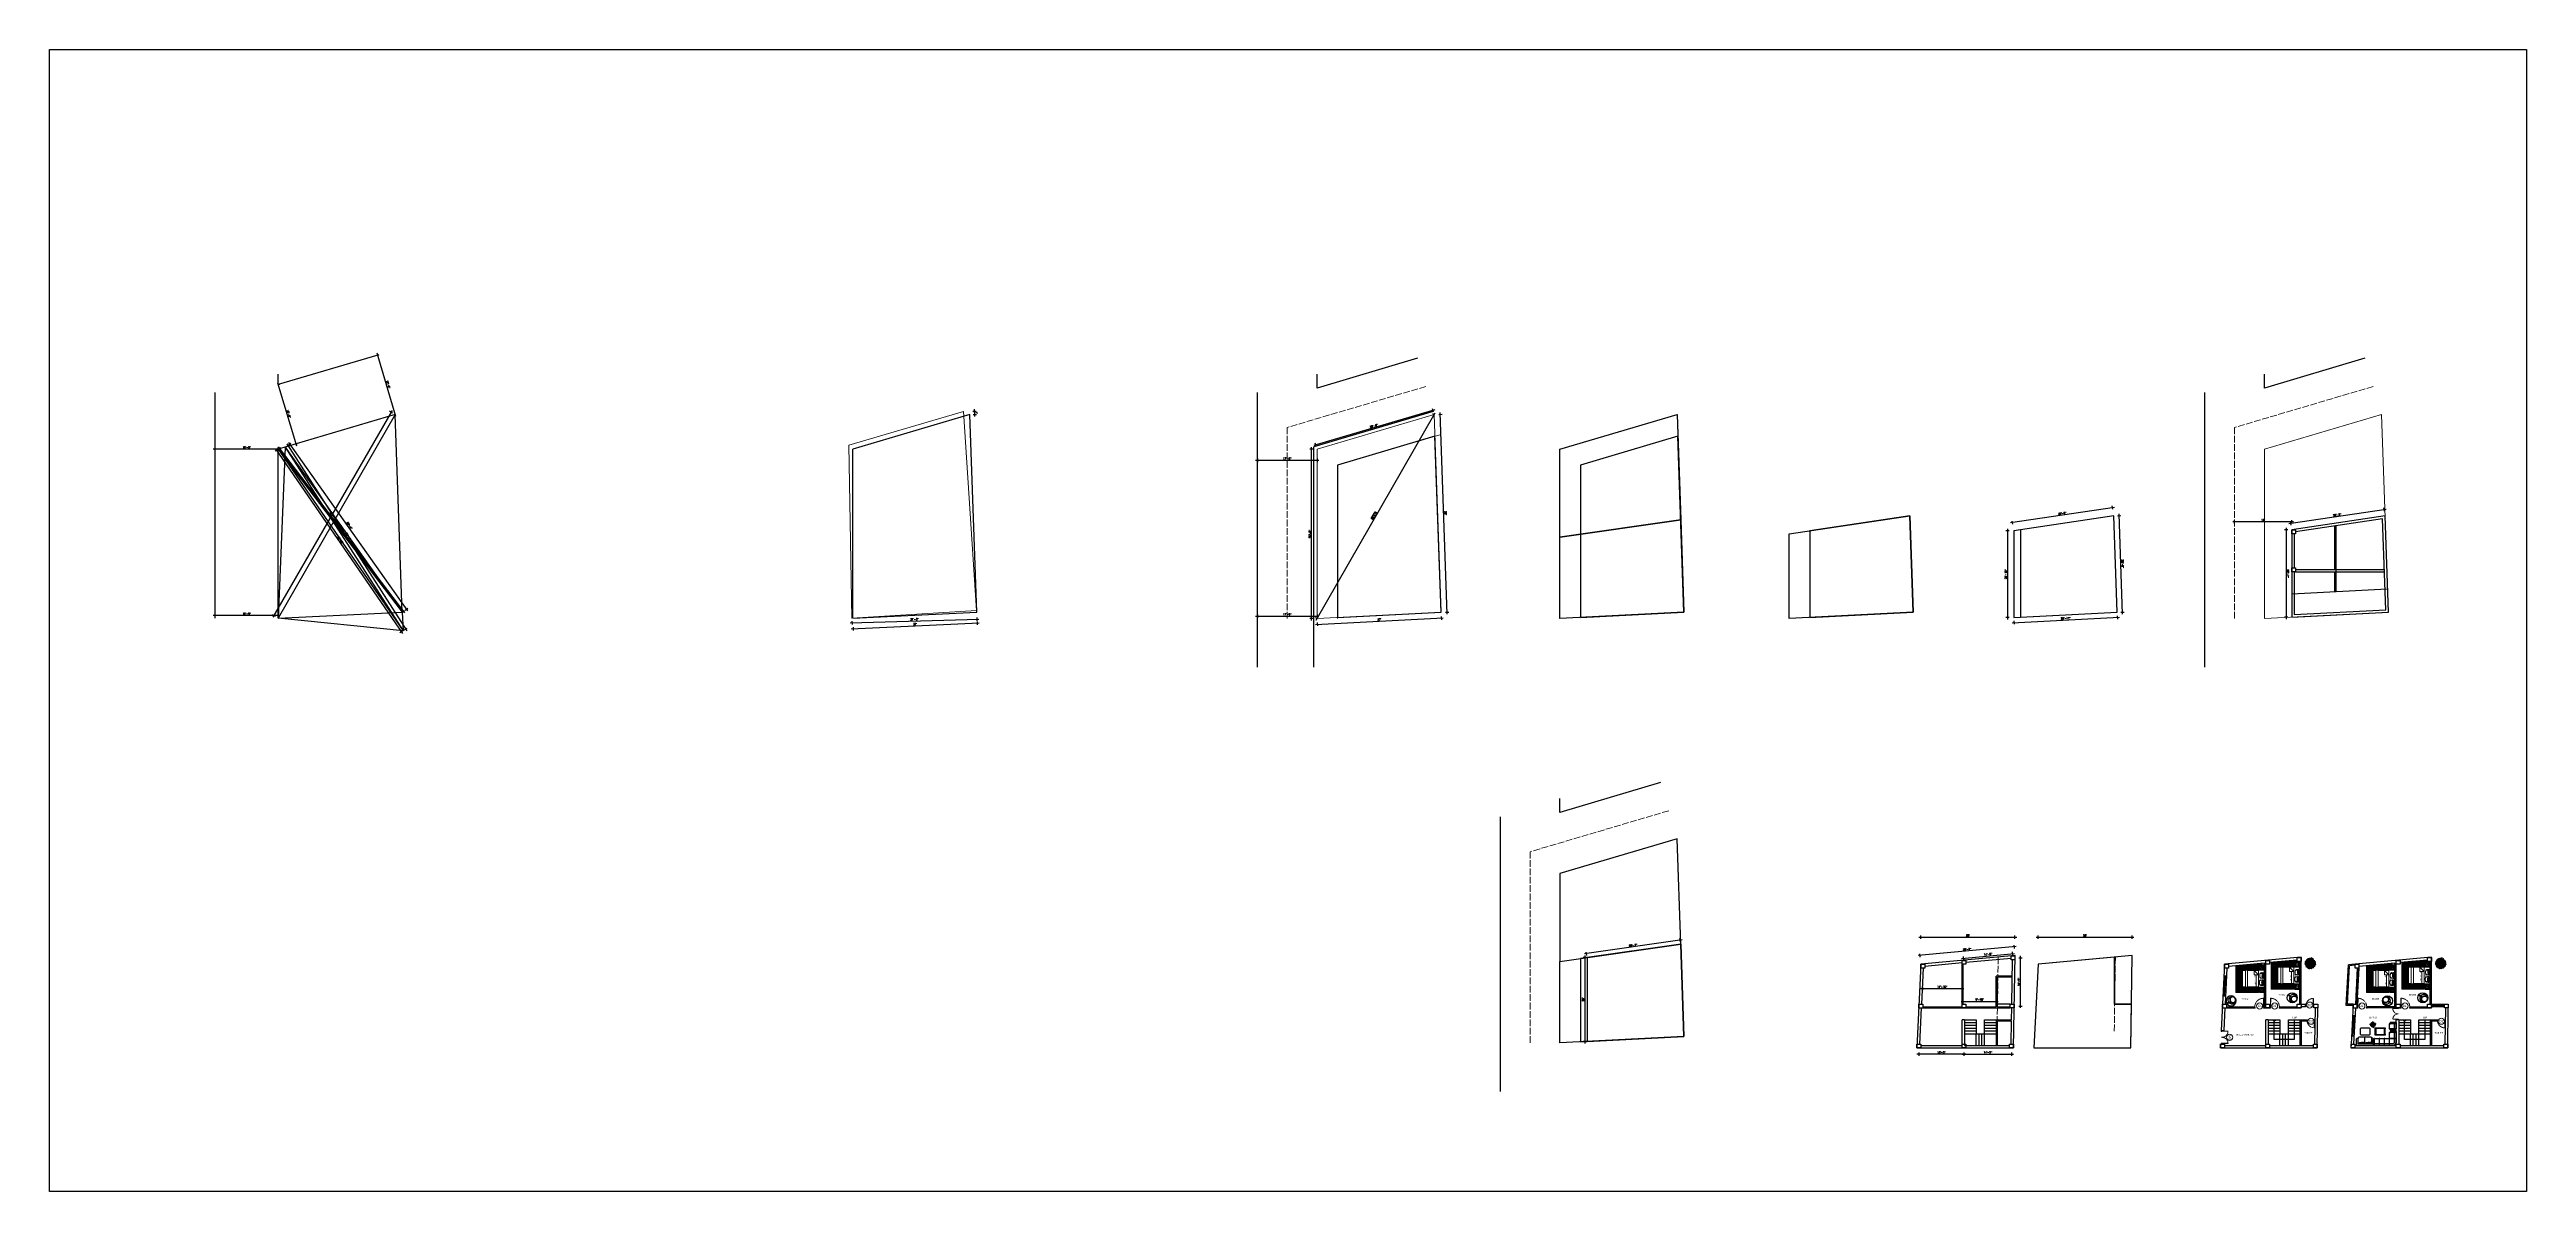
# Model space of a CAD drawing. Header units: inches. Extents: x -9985691 to 3643, y -3270716 to 4788.
# Drawn here: x -4993709 to -4984848, y -3263648 to -3259561 of the extents above; entities that cross this region are included whole.
import ezdxf

# ---------------------------------------------------------------- set-up
doc = ezdxf.new("R2010")
doc.units = ezdxf.units.IN
doc.header["$LTSCALE"] = 2
doc.header["$MEASUREMENT"] = 0
doc.header["$PDMODE"] = 34
doc.linetypes.add('ACAD_ISO02W100', pattern=[15, 12, -3])
doc.linetypes.add('HIDDEN', pattern=[0.375, 0.25, -0.125])
doc.layers.get('0').update_dxf_attribs({"linetype": 'CONTINUOUS'})
doc.layers.get('DEFPOINTS').update_dxf_attribs({"color": 141, "linetype": 'CONTINUOUS'})
for name, color, linetype, lineweight in [('Annotate-Lite.w', 177, 'CONTINUOUS', 9), ('Door-Window', 47, 'CONTINUOUS', 15), ('Door-Window.w', 4, 'CONTINUOUS', 15), ('Elevation2', 212, 'CONTINUOUS', 20), ('Elevation3', 74, 'CONTINUOUS', 13), ('HATCH', 60, 'ACAD_ISO02W100', 13), ('plants', 105, 'CONTINUOUS', 18), ('TEXT', 181, 'CONTINUOUS', 25), ('window', 4, 'CONTINUOUS', 13)]:
    doc.layers.add(name, color=color, linetype=linetype, lineweight=lineweight)
doc.layers.add('furniture', color=31, linetype='CONTINUOUS')
doc.layers.add('Text-external', color=7, linetype='CONTINUOUS')
doc.styles.add('arial.', font='arial.ttf')
doc.styles.add('gaurav', font='arial.ttf')
doc.styles.add('ROMANS', font='Romans.shx', dxfattribs={"width": 0.8})
doc.styles.get("Standard").update_dxf_attribs({"font": 'ARIALN.TTF'})
doc.styles.add('WD-75', font='ARIALN.TTF', dxfattribs={"height": 150})
doc.dimstyles.new('8 SCALE', dxfattribs={"dimscale": 0, "dimtxt": 7, "dimasz": 6, "dimexe": 6, "dimexo": 2, "dimgap": 2, "dimtad": 1, "dimdec": 0, "dimzin": 0, "dimdsep": 46, "dimlunit": 4, "dimtxsty": 'ROMANS', "dimblk": 'DOTSMALL', "dimcen": 0, "dimdle": 7, "dimclrd": 8, "dimclre": 8, "dimclrt": 3, "dimadec": 0, "dimazin": 0, "dimtfac": 1, "dimtdec": 0, "dimtofl": 0, "dimtmove": 2, "dimatfit": 3, "dimfxl": 6, "dimfxlon": 1, "dimtolj": 1, "dimtzin": 0, "dimarcsym": 0})

# ---------------------------------------------------------------- blocks, each defined once
blk = doc.blocks.new('_DOTSMALL')
at = {"color": 0, "linetype": 'ByBlock', "const_width": 0.5}
blk.add_lwpolyline([(-0.0625, 0, 1), (0.0625, 0, 1)], format="xyb", close=True, dxfattribs=at)
blk = doc.blocks.new('*D444')
at = {"color": 8, "lineweight": -2, "ltscale": 0.5, "transparency": 16777216}
for p, q in [((-4992855.4, -3260976.5), (-4992845.6, -3260969.6)), ((-4992854.6, -3260967.3), (-4992428.2, -3261569.8)), ((-4992437.2, -3261567.5), (-4992427.4, -3261560.6))]:
    blk.add_line(p, q, dxfattribs=at)
at = {"layer": 'DEFPOINTS', "color": 0, "ltscale": 0.5, "transparency": 16777216}
for p in [(-4992866.1, -3260984), (-4992447.8, -3261575), (-4992432.3, -3261564.1)]:
    blk.add_point(p, dxfattribs=at)
at = {"color": 8, "lineweight": -2, "ltscale": 0.5, "transparency": 16777216, "xscale": 6, "yscale": 6, "zscale": 6}
for p, rotation in [((-4992850.5, -3260973), 125.2861625168932), ((-4992432.3, -3261564.1), 305.2861625168932)]:
    blk.add_blockref('_DOTSMALL', p, dxfattribs=dict(at, rotation=rotation))
at = {"color": 3, "ltscale": 0.5, "transparency": 16777216, "insert": (-4992636.4, -3261265), "char_height": 7, "attachment_point": 5, "rotation": 305.28616, "style": 'ROMANS'}
blk.add_mtext('\\A1;60\'-4"', dxfattribs=at)
blk = doc.blocks.new('*D445')
at = {"color": 8, "lineweight": -2, "ltscale": 0.5, "transparency": 16777216}
for p, q in [((-4992861.7, -3260981.2), (-4992851.6, -3260974.8)), ((-4992860.5, -3260972.1), (-4992431.5, -3261640.9)), ((-4992440.3, -3261638.2), (-4992430.2, -3261631.7))]:
    blk.add_line(p, q, dxfattribs=at)
at = {"layer": 'DEFPOINTS', "color": 0, "ltscale": 0.5, "transparency": 16777216}
for p in [(-4992866.1, -3260984), (-4992444.6, -3261641), (-4992435.3, -3261635)]:
    blk.add_point(p, dxfattribs=at)
at = {"color": 8, "lineweight": -2, "ltscale": 0.5, "transparency": 16777216, "xscale": 6, "yscale": 6, "zscale": 6}
for p, rotation in [((-4992856.7, -3260978), 122.6791792936752), ((-4992435.3, -3261635), 302.6791792936752)]:
    blk.add_blockref('_DOTSMALL', p, dxfattribs=dict(at, rotation=rotation))
at = {"color": 3, "ltscale": 0.5, "transparency": 16777216, "insert": (-4992640.8, -3261303.2), "char_height": 7, "attachment_point": 5, "rotation": 302.67918, "style": 'ROMANS'}
blk.add_mtext('\\A1;65\'-1"', dxfattribs=at)
blk = doc.blocks.new('*D446')
at = {"color": 8, "lineweight": -2, "ltscale": 0.5, "transparency": 16777216}
for p, q in [((-4992893, -3260992.6), (-4992902.1, -3260998.9)), ((-4992901.2, -3260989.8), (-4992446.5, -3261650.8)), ((-4992446.3, -3261642.1), (-4992455.5, -3261648.4))]:
    blk.add_line(p, q, dxfattribs=at)
at = {"layer": 'DEFPOINTS', "color": 0, "ltscale": 0.5, "transparency": 16777216}
for p in [(-4992891.3, -3260991.5), (-4992450.5, -3261645), (-4992444.6, -3261641)]:
    blk.add_point(p, dxfattribs=at)
at = {"color": 8, "lineweight": -2, "ltscale": 0.5, "transparency": 16777216, "xscale": 6, "yscale": 6, "zscale": 6}
for p, rotation in [((-4992897.2, -3260995.5), 124.5188354522615), ((-4992450.5, -3261645), 304.5188354522615)]:
    blk.add_blockref('_DOTSMALL', p, dxfattribs=dict(at, rotation=rotation))
at = {"color": 3, "ltscale": 0.5, "transparency": 16777216, "insert": (-4992668.8, -3261316.8), "char_height": 7, "attachment_point": 5, "rotation": 304.51884, "style": 'ROMANS'}
blk.add_mtext('\\A1;65\'-8"', dxfattribs=at)
blk = doc.blocks.new('*D447')
at = {"color": 8, "lineweight": -2, "ltscale": 0.5, "transparency": 16777216}
for p, q in [((-4992891.4, -3260982.8), (-4992439.4, -3261577.5)), ((-4992889.7, -3260990.3), (-4992882.4, -3260984.7)), ((-4992446.2, -3261573.8), (-4992438.9, -3261568.3))]:
    blk.add_line(p, q, dxfattribs=at)
at = {"layer": 'DEFPOINTS', "color": 0, "ltscale": 0.5, "transparency": 16777216}
for p in [(-4992891.3, -3260991.5), (-4992447.8, -3261575), (-4992443.6, -3261571.9)]:
    blk.add_point(p, dxfattribs=at)
at = {"color": 8, "lineweight": -2, "ltscale": 0.5, "transparency": 16777216, "xscale": 6, "yscale": 6, "zscale": 6}
for p, rotation in [((-4992887.2, -3260988.3), 127.2364378178226), ((-4992443.6, -3261571.9), 307.2364378178227)]:
    blk.add_blockref('_DOTSMALL', p, dxfattribs=dict(at, rotation=rotation))
at = {"color": 3, "ltscale": 0.5, "transparency": 16777216, "insert": (-4992660.5, -3261276.4), "char_height": 7, "attachment_point": 5, "rotation": 307.23644, "style": 'ROMANS'}
blk.add_mtext('\\A1;61\'-1"', dxfattribs=at)
blk = doc.blocks.new('*D484')
at = {"color": 8, "lineweight": -2, "ltscale": 0.5, "transparency": 16777216}
for p, q in [((-4992483.9, -3260852.7), (-4992909.9, -3261592.9)), ((-4992482.2, -3260861.8), (-4992492.6, -3260855.8)), ((-4992901.2, -3261589.8), (-4992911.6, -3261583.8))]:
    blk.add_line(p, q, dxfattribs=at)
at = {"layer": 'DEFPOINTS', "color": 0, "ltscale": 0.5, "transparency": 16777216}
for p in [(-4992472.3, -3260867.5), (-4992906.4, -3261586.8), (-4992891.3, -3261595.5)]:
    blk.add_point(p, dxfattribs=at)
at = {"color": 8, "lineweight": -2, "ltscale": 0.5, "transparency": 16777216, "xscale": 6, "yscale": 6, "zscale": 6}
for p, rotation in [((-4992487.4, -3260858.8), 60.07616839993868), ((-4992906.4, -3261586.8), 240.0761683999387)]:
    blk.add_blockref('_DOTSMALL', p, dxfattribs=dict(at, rotation=rotation))
at = {"color": 3, "ltscale": 0.5, "transparency": 16777216, "insert": (-4992702.3, -3261219.7), "char_height": 7, "attachment_point": 5, "rotation": 60.07617, "style": 'ROMANS'}
blk.add_mtext("\\A1;70'", dxfattribs=at)
blk = doc.blocks.new('*D497')
at = {"color": 8, "lineweight": -2, "ltscale": 0.5, "transparency": 16777216}
for p, q in [((-4990845.5, -3261612.8), (-4990384.7, -3261599.8)), ((-4990838.7, -3261606.7), (-4990838.4, -3261618.6)), ((-4990391.9, -3261594), (-4990391.5, -3261606))]:
    blk.add_line(p, q, dxfattribs=at)
at = {"layer": 'DEFPOINTS', "color": 0, "ltscale": 0.5, "transparency": 16777216}
for p in [(-4990839.1, -3261593.7), (-4990392.3, -3261581), (-4990391.7, -3261600)]:
    blk.add_point(p, dxfattribs=at)
at = {"color": 8, "lineweight": -2, "ltscale": 0.5, "transparency": 16777216, "xscale": 6, "yscale": 6, "zscale": 6}
for p, rotation in [((-4990838.5, -3261612.7), 181.6233170975741), ((-4990391.7, -3261600), 1.623317097574125)]:
    blk.add_blockref('_DOTSMALL', p, dxfattribs=dict(at, rotation=rotation))
at = {"color": 3, "ltscale": 0.5, "transparency": 16777216, "insert": (-4990615.3, -3261600.2), "char_height": 7, "attachment_point": 5, "rotation": 1.62332, "style": 'ROMANS'}
blk.add_mtext('\\A1;37\'-3"', dxfattribs=at)
blk = doc.blocks.new('*D498')
at = {"color": 8, "lineweight": -2, "ltscale": 0.5, "transparency": 16777216}
for p, q in [((-4990841.2, -3261634.3), (-4990383.7, -3261613.3)), ((-4990391, -3261607.6), (-4990390.4, -3261619.6)), ((-4990834.5, -3261628), (-4990833.9, -3261640))]:
    blk.add_line(p, q, dxfattribs=at)
at = {"layer": 'DEFPOINTS', "color": 0, "ltscale": 0.5, "transparency": 16777216}
for p in [(-4990836, -3261595.5), (-4990392.5, -3261575), (-4990390.7, -3261613.6)]:
    blk.add_point(p, dxfattribs=at)
at = {"color": 8, "lineweight": -2, "ltscale": 0.5, "transparency": 16777216, "xscale": 6, "yscale": 6, "zscale": 6}
for p, rotation in [((-4990390.7, -3261613.6), 2.638984679658408), ((-4990834.2, -3261634), 182.6389846796584)]:
    blk.add_blockref('_DOTSMALL', p, dxfattribs=dict(at, rotation=rotation))
at = {"color": 3, "ltscale": 0.5, "transparency": 16777216, "insert": (-4990612.7, -3261617.6), "char_height": 7, "attachment_point": 5, "rotation": 2.63898, "style": 'ROMANS'}
blk.add_mtext("\\A1;37'", dxfattribs=at)
blk = doc.blocks.new('*D499')
at = {"color": 8, "lineweight": -2, "ltscale": 0.5, "transparency": 16777216}
for p, q in [((-4990405.9, -3260855.1), (-4990393.9, -3260854.7)), ((-4990405.5, -3260867.1), (-4990393.5, -3260866.7)), ((-4990399.3, -3260873.9), (-4990400.2, -3260847.9))]:
    blk.add_line(p, q, dxfattribs=at)
at = {"layer": 'DEFPOINTS', "color": 0, "ltscale": 0.5, "transparency": 16777216}
for p in [(-4990417.4, -3260855.5), (-4990417, -3260867.5), (-4990399.9, -3260854.9)]:
    blk.add_point(p, dxfattribs=at)
at = {"color": 8, "lineweight": -2, "ltscale": 0.5, "transparency": 16777216, "xscale": 6, "yscale": 6, "zscale": 6}
for p, rotation in [((-4990399.9, -3260854.9), 91.98281161109333), ((-4990399.5, -3260866.9), 271.9828116110933)]:
    blk.add_blockref('_DOTSMALL', p, dxfattribs=dict(at, rotation=rotation))
at = {"color": 3, "ltscale": 0.5, "transparency": 16777216, "insert": (-4990393.6, -3260860.7), "char_height": 7, "attachment_point": 5, "rotation": 271.98281, "style": 'ROMANS'}
blk.add_mtext("\\A1;1'", dxfattribs=at)
blk = doc.blocks.new('*D500')
at = {"color": 8, "lineweight": -2, "ltscale": 0.5, "transparency": 16777216}
for p, q in [((-4988753.7, -3260850), (-4989186.2, -3260978)), ((-4988758.7, -3260857.8), (-4988762.1, -3260846.3)), ((-4989177.7, -3260981.8), (-4989181.2, -3260970.3))]:
    blk.add_line(p, q, dxfattribs=at)
at = {"layer": 'DEFPOINTS', "color": 0, "ltscale": 0.5, "transparency": 16777216}
for p in [(-4988755.8, -3260867.5), (-4989179.5, -3260976), (-4989174.9, -3260991.5)]:
    blk.add_point(p, dxfattribs=at)
at = {"color": 8, "lineweight": -2, "ltscale": 0.5, "transparency": 16777216, "xscale": 6, "yscale": 6, "zscale": 6}
for p, rotation in [((-4988760.4, -3260852), 16.4869188262913), ((-4989179.5, -3260976), 196.4869188262913)]:
    blk.add_blockref('_DOTSMALL', p, dxfattribs=dict(at, rotation=rotation))
at = {"color": 3, "ltscale": 0.5, "transparency": 16777216, "insert": (-4988971.7, -3260908.1), "char_height": 7, "attachment_point": 5, "rotation": 16.48692, "style": 'ROMANS'}
blk.add_mtext('\\A1;36\'-5"', dxfattribs=at)
blk = doc.blocks.new('*D501')
at = {"color": 8, "lineweight": -2, "ltscale": 0.5, "transparency": 16777216}
for p, q in [((-4989188.3, -3260991.5), (-4989200.3, -3260991.5)), ((-4989194.3, -3261604.5), (-4989194.3, -3260984.5)), ((-4989188.3, -3261597.5), (-4989200.3, -3261597.5))]:
    blk.add_line(p, q, dxfattribs=at)
at = {"layer": 'DEFPOINTS', "color": 0, "ltscale": 0.5, "transparency": 16777216}
for p in [(-4989194.3, -3260991.5), (-4989174.9, -3260991.5), (-4989174.9, -3261597.5)]:
    blk.add_point(p, dxfattribs=at)
at = {"color": 8, "lineweight": -2, "ltscale": 0.5, "transparency": 16777216, "xscale": 6, "yscale": 6, "zscale": 6}
for p, rotation in [((-4989194.3, -3260991.5), 90), ((-4989194.3, -3261597.5), 270)]:
    blk.add_blockref('_DOTSMALL', p, dxfattribs=dict(at, rotation=rotation))
at = {"color": 3, "ltscale": 0.5, "transparency": 16777216, "insert": (-4989200.5, -3261294.5), "char_height": 7, "attachment_point": 5, "rotation": 90, "style": 'ROMANS'}
blk.add_mtext('\\A1;50\'-6"', dxfattribs=at)
blk = doc.blocks.new('*D502')
at = {"color": 8, "lineweight": -2, "ltscale": 0.5, "transparency": 16777216}
for p, q in [((-4988739.7, -3260866.9), (-4988727.7, -3260866.5)), ((-4988708.9, -3261581.3), (-4988733.9, -3260859.7)), ((-4988715.2, -3261574.5), (-4988703.2, -3261574.1))]:
    blk.add_line(p, q, dxfattribs=at)
at = {"layer": 'DEFPOINTS', "color": 0, "ltscale": 0.5, "transparency": 16777216}
for p in [(-4988755.8, -3260867.5), (-4988733.7, -3260866.7), (-4988731.3, -3261575)]:
    blk.add_point(p, dxfattribs=at)
at = {"color": 8, "lineweight": -2, "ltscale": 0.5, "transparency": 16777216, "xscale": 6, "yscale": 6, "zscale": 6}
for p, rotation in [((-4988733.7, -3260866.7), 91.98281161523738), ((-4988709.2, -3261574.3), 271.9828116152374)]:
    blk.add_blockref('_DOTSMALL', p, dxfattribs=dict(at, rotation=rotation))
at = {"color": 3, "ltscale": 0.5, "transparency": 16777216, "insert": (-4988715.3, -3261220.3), "char_height": 7, "attachment_point": 5, "rotation": 271.98281, "style": 'ROMANS'}
blk.add_mtext("\\A1;59'", dxfattribs=at)
blk = doc.blocks.new('*D503')
at = {"color": 8, "lineweight": -2, "ltscale": 0.5, "transparency": 16777216}
for p, q in [((-4989180.8, -3261618.3), (-4988723.3, -3261595.1)), ((-4989174.1, -3261612), (-4989173.5, -3261623.9)), ((-4988730.6, -3261589.5), (-4988730, -3261601.5))]:
    blk.add_line(p, q, dxfattribs=at)
at = {"layer": 'DEFPOINTS', "color": 0, "ltscale": 0.5, "transparency": 16777216}
for p in [(-4989174.9, -3261597.5), (-4988731.3, -3261575), (-4988730.3, -3261595.5)]:
    blk.add_point(p, dxfattribs=at)
at = {"color": 8, "lineweight": -2, "ltscale": 0.5, "transparency": 16777216, "xscale": 6, "yscale": 6, "zscale": 6}
for p, rotation in [((-4989173.8, -3261617.9), 182.8970184588751), ((-4988730.3, -3261595.5), 2.897018458875112)]:
    blk.add_blockref('_DOTSMALL', p, dxfattribs=dict(at, rotation=rotation))
at = {"color": 3, "ltscale": 0.5, "transparency": 16777216, "insert": (-4988952.4, -3261600.6), "char_height": 7, "attachment_point": 5, "rotation": 2.89702, "style": 'ROMANS'}
blk.add_mtext("\\A1;37'", dxfattribs=at)
blk = doc.blocks.new('*D513')
at = {"color": 8, "lineweight": -2, "ltscale": 0.5, "transparency": 16777216}
for p, q in [((-4989178.4, -3261603.6), (-4988752.4, -3260861.4)), ((-4988755.8, -3260867.5), (-4988761, -3260864.5)), ((-4989174.9, -3261597.5), (-4989180.1, -3261594.5))]:
    blk.add_line(p, q, dxfattribs=at)
at = {"layer": 'DEFPOINTS', "color": 0, "ltscale": 0.5, "transparency": 16777216}
for p in [(-4988755.8, -3260867.5), (-4988755.8, -3260867.5), (-4989174.9, -3261597.5)]:
    blk.add_point(p, dxfattribs=at)
at = {"color": 8, "lineweight": -2, "ltscale": 0.5, "transparency": 16777216, "xscale": 6, "yscale": 6, "zscale": 6}
for p, rotation in [((-4988755.8, -3260867.5), 60.14415232334603), ((-4989174.9, -3261597.5), 240.144152323346)]:
    blk.add_blockref('_DOTSMALL', p, dxfattribs=dict(at, rotation=rotation))
at = {"color": 3, "ltscale": 0.5, "transparency": 16777216, "insert": (-4988970.7, -3261229.4), "char_height": 7, "attachment_point": 5, "rotation": 60.14415, "style": 'ROMANS'}
blk.add_mtext('\\A1;70\'-2"', dxfattribs=at)
blk = doc.blocks.new('*D514')
at = {"color": 8, "lineweight": -2, "ltscale": 0.5, "transparency": 16777216}
for p, q in [((-4989394.9, -3261588.5), (-4989167.9, -3261588.5)), ((-4989387.9, -3261582.9), (-4989387.9, -3261594.5)), ((-4989174.9, -3261582.9), (-4989174.9, -3261594.5))]:
    blk.add_line(p, q, dxfattribs=at)
at = {"layer": 'DEFPOINTS', "color": 0, "ltscale": 0.5, "transparency": 16777216}
for p in [(-4989387.9, -3261580.9), (-4989174.9, -3261580.9), (-4989174.9, -3261588.5)]:
    blk.add_point(p, dxfattribs=at)
at = {"color": 8, "lineweight": -2, "ltscale": 0.5, "transparency": 16777216, "xscale": 6, "yscale": 6, "zscale": 6, "rotation": 180}
blk.add_blockref('_DOTSMALL', (-4989387.9, -3261588.5), dxfattribs=at)
at = {"color": 8, "lineweight": -2, "ltscale": 0.5, "transparency": 16777216, "xscale": 6, "yscale": 6, "zscale": 6}
blk.add_blockref('_DOTSMALL', (-4989174.9, -3261588.5), dxfattribs=at)
at = {"color": 3, "ltscale": 0.5, "transparency": 16777216, "insert": (-4989281.4, -3261582.3), "char_height": 7, "attachment_point": 5, "style": 'ROMANS'}
blk.add_mtext('\\A1;17\'-9"', dxfattribs=at)
blk = doc.blocks.new('*D515')
at = {"color": 8, "lineweight": -2, "ltscale": 0.5, "transparency": 16777216}
for p, q in [((-4989167.9, -3261031.2), (-4989394.9, -3261031.2)), ((-4989387.9, -3261025.2), (-4989387.9, -3261037.2)), ((-4989174.9, -3261025.2), (-4989174.9, -3261037.2))]:
    blk.add_line(p, q, dxfattribs=at)
at = {"layer": 'DEFPOINTS', "color": 0, "ltscale": 0.5, "transparency": 16777216}
for p in [(-4989387.9, -3260991.5), (-4989174.9, -3260991.5), (-4989387.9, -3261031.2)]:
    blk.add_point(p, dxfattribs=at)
at = {"color": 8, "lineweight": -2, "ltscale": 0.5, "transparency": 16777216, "xscale": 6, "yscale": 6, "zscale": 6, "rotation": 180}
blk.add_blockref('_DOTSMALL', (-4989387.9, -3261031.2), dxfattribs=at)
at = {"color": 8, "lineweight": -2, "ltscale": 0.5, "transparency": 16777216, "xscale": 6, "yscale": 6, "zscale": 6}
blk.add_blockref('_DOTSMALL', (-4989174.9, -3261031.2), dxfattribs=at)
at = {"color": 3, "ltscale": 0.5, "transparency": 16777216, "insert": (-4989281.4, -3261025), "char_height": 7, "attachment_point": 5, "style": 'ROMANS'}
blk.add_mtext('\\A1;17\'-9"', dxfattribs=at)
blk = doc.blocks.new('*D516')
at = {"color": 8, "lineweight": -2, "ltscale": 0.5, "transparency": 16777216}
for p, q in [((-4986699, -3261283.5), (-4986711, -3261283.5)), ((-4986705, -3261276.5), (-4986705, -3261600.8)), ((-4986699, -3261593.8), (-4986711, -3261593.8))]:
    blk.add_line(p, q, dxfattribs=at)
at = {"layer": 'DEFPOINTS', "color": 0, "ltscale": 0.5, "transparency": 16777216}
for p in [(-4986682.6, -3261283.5), (-4986705, -3261593.8), (-4986682.6, -3261593.8)]:
    blk.add_point(p, dxfattribs=at)
at = {"color": 8, "lineweight": -2, "ltscale": 0.5, "transparency": 16777216, "xscale": 6, "yscale": 6, "zscale": 6}
for p, rotation in [((-4986705, -3261283.5), 90), ((-4986705, -3261593.8), 270)]:
    blk.add_blockref('_DOTSMALL', p, dxfattribs=dict(at, rotation=rotation))
at = {"color": 3, "ltscale": 0.5, "transparency": 16777216, "insert": (-4986711.2, -3261438.6), "char_height": 7, "attachment_point": 5, "rotation": 90, "style": 'ROMANS'}
blk.add_mtext('\\A1;25\'-10"', dxfattribs=at)
blk = doc.blocks.new('*D517')
at = {"color": 8, "lineweight": -2, "ltscale": 0.5, "transparency": 16777216}
for p, q in [((-4986322, -3261199.5), (-4986693.9, -3261255.2)), ((-4986686.1, -3261260.1), (-4986687.9, -3261248.3)), ((-4986328, -3261206.5), (-4986329.8, -3261194.6))]:
    blk.add_line(p, q, dxfattribs=at)
at = {"layer": 'DEFPOINTS', "color": 0, "ltscale": 0.5, "transparency": 16777216}
for p in [(-4986687, -3261254.2), (-4986324.5, -3261229.8), (-4986682.6, -3261283.5)]:
    blk.add_point(p, dxfattribs=at)
at = {"color": 8, "lineweight": -2, "ltscale": 0.5, "transparency": 16777216, "xscale": 6, "yscale": 6, "zscale": 6}
for p, rotation in [((-4986687, -3261254.2), 188.5228892099854), ((-4986328.9, -3261200.5), 8.522889209985358)]:
    blk.add_blockref('_DOTSMALL', p, dxfattribs=dict(at, rotation=rotation))
at = {"color": 3, "ltscale": 0.5, "transparency": 16777216, "insert": (-4986508.9, -3261221.3), "char_height": 7, "attachment_point": 5, "rotation": 8.52289, "style": 'ROMANS'}
blk.add_mtext('\\A1;30\'-2"', dxfattribs=at)
blk = doc.blocks.new('*D518')
at = {"color": 8, "lineweight": -2, "ltscale": 0.5, "transparency": 16777216}
for p, q in [((-4986311.2, -3261229.3), (-4986299.2, -3261228.9)), ((-4986293, -3261581.4), (-4986305.5, -3261222.1)), ((-4986299.3, -3261574.6), (-4986287.3, -3261574.2))]:
    blk.add_line(p, q, dxfattribs=at)
at = {"layer": 'DEFPOINTS', "color": 0, "ltscale": 0.5, "transparency": 16777216}
for p in [(-4986324.5, -3261229.8), (-4986305.2, -3261229.1), (-4986312.6, -3261575)]:
    blk.add_point(p, dxfattribs=at)
at = {"color": 8, "lineweight": -2, "ltscale": 0.5, "transparency": 16777216, "xscale": 6, "yscale": 6, "zscale": 6}
for p, rotation in [((-4986305.2, -3261229.1), 91.98281161525317), ((-4986293.3, -3261574.4), 271.9828116152532)]:
    blk.add_blockref('_DOTSMALL', p, dxfattribs=dict(at, rotation=rotation))
at = {"color": 3, "ltscale": 0.5, "transparency": 16777216, "insert": (-4986293.1, -3261401.5), "char_height": 7, "attachment_point": 5, "rotation": 271.98281, "style": 'ROMANS'}
blk.add_mtext('\\A1;28\'-9"', dxfattribs=at)
blk = doc.blocks.new('*D519')
at = {"color": 8, "lineweight": -2, "ltscale": 0.5, "transparency": 16777216}
for p, q in [((-4986688.7, -3261612.4), (-4986304.7, -3261593)), ((-4986682, -3261606), (-4986681.4, -3261618)), ((-4986312, -3261587.3), (-4986311.4, -3261599.3))]:
    blk.add_line(p, q, dxfattribs=at)
at = {"layer": 'DEFPOINTS', "color": 0, "ltscale": 0.5, "transparency": 16777216}
for p in [(-4986682.6, -3261593.8), (-4986312.6, -3261575), (-4986311.7, -3261593.3)]:
    blk.add_point(p, dxfattribs=at)
at = {"color": 8, "lineweight": -2, "ltscale": 0.5, "transparency": 16777216, "xscale": 6, "yscale": 6, "zscale": 6}
for p, rotation in [((-4986681.7, -3261612), 182.8970184589045), ((-4986311.7, -3261593.3), 2.897018458904475)]:
    blk.add_blockref('_DOTSMALL', p, dxfattribs=dict(at, rotation=rotation))
at = {"color": 3, "ltscale": 0.5, "transparency": 16777216, "insert": (-4986497, -3261596.5), "char_height": 7, "attachment_point": 5, "rotation": 2.89702, "style": 'ROMANS'}
blk.add_mtext('\\A1;30\'-11"', dxfattribs=at)
blk = doc.blocks.new('site')
at = {"ltscale": 0.5}
for p, q in [((-4984350.9, -3260666.1), (-4984710.3, -3260772.5)), ((-4984710.3, -3260772.5), (-4984710.3, -3260722.4)), ((-4984923.3, -3261771.1), (-4984923.3, -3260789))]:
    blk.add_line(p, q, dxfattribs=at)
at = {"layer": 'HATCH', "transparency": 33554661}
for p in [(-4984321.1, -3260766.8), (-4984816.8, -3261597.5)]:
    blk.add_line(p, (-4984816.8, -3260913.5), dxfattribs=at)
at = {"layer": 'window'}
for p, q in [((-4984291.3, -3260867.5), (-4984710.3, -3260991.5)), ((-4984266.8, -3261575), (-4984291.3, -3260867.5)), ((-4984710.3, -3261597.5), (-4984710.3, -3260991.5)), ((-4984710.3, -3261597.5), (-4984266.8, -3261575))]:
    blk.add_line(p, q, dxfattribs=at)
blk = doc.blocks.new('*D521')
at = {"color": 8, "lineweight": -2, "ltscale": 0.5, "transparency": 16777216}
for p, q in [((-4985681.2, -3261250.8), (-4985899.2, -3261250.8)), ((-4985892.2, -3261256.8), (-4985892.2, -3261244.8)), ((-4985688.2, -3261256.8), (-4985688.2, -3261244.8))]:
    blk.add_line(p, q, dxfattribs=at)
at = {"layer": 'DEFPOINTS', "color": 0, "ltscale": 0.5, "transparency": 16777216}
for p in [(-4985892.2, -3261250.8), (-4985892.2, -3261279.9), (-4985688.2, -3261279.9)]:
    blk.add_point(p, dxfattribs=at)
at = {"color": 8, "lineweight": -2, "ltscale": 0.5, "transparency": 16777216, "xscale": 6, "yscale": 6, "zscale": 6, "rotation": 180}
blk.add_blockref('_DOTSMALL', (-4985892.2, -3261250.8), dxfattribs=at)
at = {"color": 8, "lineweight": -2, "ltscale": 0.5, "transparency": 16777216, "xscale": 6, "yscale": 6, "zscale": 6}
blk.add_blockref('_DOTSMALL', (-4985688.2, -3261250.8), dxfattribs=at)
at = {"color": 3, "ltscale": 0.5, "transparency": 16777216, "insert": (-4985790.2, -3261244.7), "char_height": 7, "attachment_point": 5, "style": 'ROMANS'}
blk.add_mtext("\\A1;17'", dxfattribs=at)
blk = doc.blocks.new('*D522')
at = {"color": 8, "lineweight": -2, "ltscale": 0.5, "transparency": 16777216}
for p, q in [((-4985350.5, -3261206.6), (-4985698.5, -3261258.7)), ((-4985690.6, -3261263.6), (-4985692.4, -3261251.7)), ((-4985356.6, -3261213.5), (-4985358.3, -3261201.7))]:
    blk.add_line(p, q, dxfattribs=at)
at = {"layer": 'DEFPOINTS', "color": 0, "ltscale": 0.5, "transparency": 16777216}
for p in [(-4985691.5, -3261257.7), (-4985354.1, -3261229.8), (-4985688.2, -3261279.9)]:
    blk.add_point(p, dxfattribs=at)
at = {"color": 8, "lineweight": -2, "ltscale": 0.5, "transparency": 16777216, "xscale": 6, "yscale": 6, "zscale": 6}
for p, rotation in [((-4985691.5, -3261257.7), 188.52288920999), ((-4985357.5, -3261207.6), 8.522889209989993)]:
    blk.add_blockref('_DOTSMALL', p, dxfattribs=dict(at, rotation=rotation))
at = {"color": 3, "ltscale": 0.5, "transparency": 16777216, "insert": (-4985525.4, -3261226.5), "char_height": 7, "attachment_point": 5, "rotation": 8.52289, "style": 'ROMANS'}
blk.add_mtext('\\A1;28\'-2"', dxfattribs=at)
blk = doc.blocks.new('*D523')
at = {"color": 8, "lineweight": -2, "ltscale": 0.5, "transparency": 16777216}
for p, q in [((-4985708.1, -3261272.9), (-4985708.1, -3261599.6)), ((-4985702.1, -3261279.9), (-4985714.1, -3261279.9)), ((-4985702.1, -3261592.6), (-4985714.1, -3261592.6))]:
    blk.add_line(p, q, dxfattribs=at)
at = {"layer": 'DEFPOINTS', "color": 0, "ltscale": 0.5, "transparency": 16777216}
for p in [(-4985688.2, -3261279.9), (-4985708.1, -3261592.6), (-4985688.2, -3261592.6)]:
    blk.add_point(p, dxfattribs=at)
at = {"color": 8, "lineweight": -2, "ltscale": 0.5, "transparency": 16777216, "xscale": 6, "yscale": 6, "zscale": 6}
for p, rotation in [((-4985708.1, -3261279.9), 90.00013072847091), ((-4985708.1, -3261592.6), 270.0001307284709)]:
    blk.add_blockref('_DOTSMALL', p, dxfattribs=dict(at, rotation=rotation))
at = {"color": 3, "ltscale": 0.5, "transparency": 16777216, "insert": (-4985701.9, -3261436.2), "char_height": 7, "attachment_point": 5, "rotation": 270.00013, "style": 'ROMANS'}
blk.add_mtext('\\A1;26\'-1"', dxfattribs=at)
blk = doc.blocks.new('*D524')
at = {"color": 8, "lineweight": -2, "ltscale": 0.5, "transparency": 16777216}
for p, q in [((-4988210.9, -3262810.8), (-4988222.9, -3262810.8)), ((-4988216.9, -3262803.8), (-4988216.9, -3263117.9)), ((-4988210.9, -3263110.9), (-4988222.9, -3263110.9))]:
    blk.add_line(p, q, dxfattribs=at)
at = {"layer": 'DEFPOINTS', "color": 0, "ltscale": 0.5, "transparency": 16777216}
for p in [(-4988208.6, -3262810.8), (-4988216.9, -3263110.9), (-4988208.6, -3263110.9)]:
    blk.add_point(p, dxfattribs=at)
at = {"color": 8, "lineweight": -2, "ltscale": 0.5, "transparency": 16777216, "xscale": 6, "yscale": 6, "zscale": 6}
for p, rotation in [((-4988216.9, -3262810.8), 90), ((-4988216.9, -3263110.9), 270)]:
    blk.add_blockref('_DOTSMALL', p, dxfattribs=dict(at, rotation=rotation))
at = {"color": 3, "ltscale": 0.5, "transparency": 16777216, "insert": (-4988223.1, -3262960.9), "char_height": 7, "attachment_point": 5, "rotation": 90, "style": 'ROMANS'}
blk.add_mtext("\\A1;25'", dxfattribs=at)
blk = doc.blocks.new('*D525')
at = {"color": 8, "lineweight": -2, "ltscale": 0.5, "transparency": 16777216}
for p, q in [((-4987869.1, -3262747.7), (-4988217.6, -3262797.8)), ((-4987875.2, -3262754.6), (-4987876.9, -3262742.8)), ((-4988209.8, -3262802.8), (-4988211.5, -3262790.9))]:
    blk.add_line(p, q, dxfattribs=at)
at = {"layer": 'DEFPOINTS', "color": 0, "ltscale": 0.5, "transparency": 16777216}
for p in [(-4987874, -3262762.7), (-4988210.6, -3262796.8), (-4988208.6, -3262810.8)]:
    blk.add_point(p, dxfattribs=at)
at = {"color": 8, "lineweight": -2, "ltscale": 0.5, "transparency": 16777216, "xscale": 6, "yscale": 6, "zscale": 6}
for p, rotation in [((-4987876.1, -3262748.7), 8.186252938484069), ((-4988210.6, -3262796.8), 188.1862529384841)]:
    blk.add_blockref('_DOTSMALL', p, dxfattribs=dict(at, rotation=rotation))
at = {"color": 3, "ltscale": 0.5, "transparency": 16777216, "insert": (-4988044.2, -3262766.7), "char_height": 7, "attachment_point": 5, "rotation": 8.18625, "style": 'ROMANS'}
blk.add_mtext('\\A1;28\'-2"', dxfattribs=at)
blk = doc.blocks.new('*D531')
at = {"color": 8, "lineweight": -2, "ltscale": 0.5, "transparency": 16777216}
for p, q in [((-4986673.8, -3262771.3), (-4987024.3, -3262803.7)), ((-4986680.2, -3262777.9), (-4986681.3, -3262765.9)), ((-4987016.8, -3262809.1), (-4987017.9, -3262797.1))]:
    blk.add_line(p, q, dxfattribs=at)
at = {"layer": 'DEFPOINTS', "color": 0, "ltscale": 0.5, "transparency": 16777216}
for p in [(-4987017.3, -3262803.1), (-4987014.5, -3262834.4), (-4986677.9, -3262803.2)]:
    blk.add_point(p, dxfattribs=at)
at = {"color": 8, "lineweight": -2, "ltscale": 0.5, "transparency": 16777216, "xscale": 6, "yscale": 6, "zscale": 6}
for p, rotation in [((-4986680.8, -3262771.9), 5.28923447946644), ((-4987017.3, -3262803.1), 185.2892344794664)]:
    blk.add_blockref('_DOTSMALL', p, dxfattribs=dict(at, rotation=rotation))
at = {"color": 3, "ltscale": 0.5, "transparency": 16777216, "insert": (-4986849.6, -3262781.4), "char_height": 7, "attachment_point": 5, "rotation": 5.28923, "style": 'ROMANS'}
blk.add_mtext('\\A1;28\'-2"', dxfattribs=at)
blk = doc.blocks.new('*D532')
at = {"color": 8, "lineweight": -2, "ltscale": 0.5, "transparency": 16777216}
for p, q in [((-4987021.5, -3262738), (-4986671.4, -3262738)), ((-4987014.5, -3262744), (-4987014.5, -3262732)), ((-4986678.4, -3262744), (-4986678.4, -3262732))]:
    blk.add_line(p, q, dxfattribs=at)
at = {"layer": 'DEFPOINTS', "color": 0, "ltscale": 0.5, "transparency": 16777216}
for p in [(-4986678.4, -3262738), (-4987014.5, -3262834.4), (-4986678.4, -3262839.8)]:
    blk.add_point(p, dxfattribs=at)
at = {"color": 8, "lineweight": -2, "ltscale": 0.5, "transparency": 16777216, "xscale": 6, "yscale": 6, "zscale": 6, "rotation": 180}
blk.add_blockref('_DOTSMALL', (-4987014.5, -3262738), dxfattribs=at)
at = {"color": 8, "lineweight": -2, "ltscale": 0.5, "transparency": 16777216, "xscale": 6, "yscale": 6, "zscale": 6}
blk.add_blockref('_DOTSMALL', (-4986678.4, -3262738), dxfattribs=at)
at = {"color": 3, "ltscale": 0.5, "transparency": 16777216, "insert": (-4986846.4, -3262731.9), "char_height": 7, "attachment_point": 5, "style": 'ROMANS'}
blk.add_mtext("\\A1;28'", dxfattribs=at)
blk = doc.blocks.new('*D533')
at = {"color": 8, "lineweight": -2, "ltscale": 0.5, "transparency": 16777216}
for p, q in [((-4986853.5, -3263156.4), (-4987028.9, -3263156.4)), ((-4987021.9, -3263150.4), (-4987021.9, -3263162.4)), ((-4986860.5, -3263150.4), (-4986860.5, -3263162.4))]:
    blk.add_line(p, q, dxfattribs=at)
at = {"layer": 'DEFPOINTS', "color": 0, "ltscale": 0.5, "transparency": 16777216}
for p in [(-4987021.9, -3263127.1), (-4986860.5, -3263127.1), (-4987021.9, -3263156.4)]:
    blk.add_point(p, dxfattribs=at)
at = {"color": 8, "lineweight": -2, "ltscale": 0.5, "transparency": 16777216, "xscale": 6, "yscale": 6, "zscale": 6, "rotation": 180}
blk.add_blockref('_DOTSMALL', (-4987021.9, -3263156.4), dxfattribs=at)
at = {"color": 8, "lineweight": -2, "ltscale": 0.5, "transparency": 16777216, "xscale": 6, "yscale": 6, "zscale": 6}
blk.add_blockref('_DOTSMALL', (-4986860.5, -3263156.4), dxfattribs=at)
at = {"color": 3, "ltscale": 0.5, "transparency": 16777216, "insert": (-4986941.2, -3263150.2), "char_height": 7, "attachment_point": 5, "style": 'ROMANS'}
blk.add_mtext('\\A1;13\'-5"', dxfattribs=at)
blk = doc.blocks.new('*D534')
at = {"color": 8, "lineweight": -2, "ltscale": 0.5, "transparency": 16777216}
for p, q in [((-4986867.5, -3263155.9), (-4986683.1, -3263155.9)), ((-4986860.5, -3263149.9), (-4986860.5, -3263161.9)), ((-4986690.1, -3263149.9), (-4986690.1, -3263161.9))]:
    blk.add_line(p, q, dxfattribs=at)
at = {"layer": 'DEFPOINTS', "color": 0, "ltscale": 0.5, "transparency": 16777216}
for p in [(-4986860.5, -3263127.1), (-4986690.1, -3263127.1), (-4986690.1, -3263155.9)]:
    blk.add_point(p, dxfattribs=at)
at = {"color": 8, "lineweight": -2, "ltscale": 0.5, "transparency": 16777216, "xscale": 6, "yscale": 6, "zscale": 6, "rotation": 180}
blk.add_blockref('_DOTSMALL', (-4986860.5, -3263155.9), dxfattribs=at)
at = {"color": 8, "lineweight": -2, "ltscale": 0.5, "transparency": 16777216, "xscale": 6, "yscale": 6, "zscale": 6}
blk.add_blockref('_DOTSMALL', (-4986690.1, -3263155.9), dxfattribs=at)
at = {"color": 3, "ltscale": 0.5, "transparency": 16777216, "insert": (-4986775.3, -3263149.8), "char_height": 7, "attachment_point": 5, "style": 'ROMANS'}
blk.add_mtext('\\A1;14\'-2"', dxfattribs=at)
blk = doc.blocks.new('*D535')
at = {"color": 8, "lineweight": -2, "ltscale": 0.5, "transparency": 16777216}
for p, q in [((-4986868.8, -3262813.6), (-4986679.5, -3262796)), ((-4986861.3, -3262818.9), (-4986862.4, -3262807)), ((-4986685.9, -3262802.7), (-4986687, -3262790.7))]:
    blk.add_line(p, q, dxfattribs=at)
at = {"layer": 'DEFPOINTS', "color": 0, "ltscale": 0.5, "transparency": 16777216}
for p in [(-4986860.5, -3262827.8), (-4986686.5, -3262796.7), (-4986685.1, -3262811.6)]:
    blk.add_point(p, dxfattribs=at)
at = {"color": 8, "lineweight": -2, "ltscale": 0.5, "transparency": 16777216, "xscale": 6, "yscale": 6, "zscale": 6}
for p, rotation in [((-4986861.9, -3262812.9), 185.2892452918267), ((-4986686.5, -3262796.7), 5.289245291826648)]:
    blk.add_blockref('_DOTSMALL', p, dxfattribs=dict(at, rotation=rotation))
at = {"color": 3, "ltscale": 0.5, "transparency": 16777216, "insert": (-4986774.8, -3262798.7), "char_height": 7, "attachment_point": 5, "rotation": 5.28925, "style": 'ROMANS'}
blk.add_mtext('\\A1;14\'-8"', dxfattribs=at)
blk = doc.blocks.new('*D536')
at = {"color": 8, "lineweight": -2, "ltscale": 0.5, "transparency": 16777216}
for p, q in [((-4986664, -3262811.6), (-4986652, -3262811.6)), ((-4986658, -3262991.1), (-4986658, -3262804.6)), ((-4986664, -3262984.1), (-4986652, -3262984.1))]:
    blk.add_line(p, q, dxfattribs=at)
at = {"layer": 'DEFPOINTS', "color": 0, "ltscale": 0.5, "transparency": 16777216}
for p in [(-4986685.1, -3262811.6), (-4986658, -3262811.6), (-4986687.9, -3262984.1)]:
    blk.add_point(p, dxfattribs=at)
at = {"color": 8, "lineweight": -2, "ltscale": 0.5, "transparency": 16777216, "xscale": 6, "yscale": 6, "zscale": 6}
for p, rotation in [((-4986658, -3262811.6), 90), ((-4986658, -3262984.1), 270)]:
    blk.add_blockref('_DOTSMALL', p, dxfattribs=dict(at, rotation=rotation))
at = {"color": 3, "ltscale": 0.5, "transparency": 16777216, "insert": (-4986664.2, -3262897.9), "char_height": 7, "attachment_point": 5, "rotation": 90, "style": 'ROMANS'}
blk.add_mtext('\\A1;14\'-5"', dxfattribs=at)
blk = doc.blocks.new('*D537')
at = {"color": 8, "lineweight": -2, "ltscale": 0.5, "transparency": 16777216}
for p, q in [((-4986602.3, -3262738), (-4986252.3, -3262738)), ((-4986595.3, -3262744), (-4986595.3, -3262732)), ((-4986259.3, -3262744), (-4986259.3, -3262732))]:
    blk.add_line(p, q, dxfattribs=at)
at = {"layer": 'DEFPOINTS', "color": 0, "ltscale": 0.5, "transparency": 16777216}
for p in [(-4986259.3, -3262738), (-4986595.3, -3262834.4), (-4986259.3, -3262839.8)]:
    blk.add_point(p, dxfattribs=at)
at = {"color": 8, "lineweight": -2, "ltscale": 0.5, "transparency": 16777216, "xscale": 6, "yscale": 6, "zscale": 6, "rotation": 180}
blk.add_blockref('_DOTSMALL', (-4986595.3, -3262738), dxfattribs=at)
at = {"color": 8, "lineweight": -2, "ltscale": 0.5, "transparency": 16777216, "xscale": 6, "yscale": 6, "zscale": 6}
blk.add_blockref('_DOTSMALL', (-4986259.3, -3262738), dxfattribs=at)
at = {"color": 3, "ltscale": 0.5, "transparency": 16777216, "insert": (-4986427.3, -3262731.9), "char_height": 7, "attachment_point": 5, "style": 'ROMANS'}
blk.add_mtext("\\A1;28'", dxfattribs=at)
blk = doc.blocks.new('*D538')
at = {"color": 8, "lineweight": -2, "ltscale": 0.5, "transparency": 16777216}
for p, q in [((-4987016.4, -3262921.7), (-4986860.5, -3262921.7)), ((-4987009.4, -3262915.7), (-4987009.4, -3262927.7)), ((-4986867.5, -3262915.7), (-4986867.5, -3262927.7))]:
    blk.add_line(p, q, dxfattribs=at)
at = {"layer": 'DEFPOINTS', "color": 0, "ltscale": 0.5, "transparency": 16777216}
for p in [(-4987009.4, -3262912.8), (-4986867.5, -3262912.8), (-4986867.5, -3262921.7)]:
    blk.add_point(p, dxfattribs=at)
at = {"color": 8, "lineweight": -2, "ltscale": 0.5, "transparency": 16777216, "xscale": 6, "yscale": 6, "zscale": 6, "rotation": 180}
blk.add_blockref('_DOTSMALL', (-4987009.4, -3262921.7), dxfattribs=at)
at = {"color": 8, "lineweight": -2, "ltscale": 0.5, "transparency": 16777216, "xscale": 6, "yscale": 6, "zscale": 6}
blk.add_blockref('_DOTSMALL', (-4986867.5, -3262921.7), dxfattribs=at)
at = {"color": 3, "ltscale": 0.5, "transparency": 16777216, "insert": (-4986938.5, -3262915.5), "char_height": 7, "attachment_point": 5, "style": 'ROMANS'}
blk.add_mtext('\\A1;11\'-10"', dxfattribs=at)
blk = doc.blocks.new('*D539')
at = {"color": 8, "lineweight": -2, "ltscale": 0.5, "transparency": 16777216}
for p, q in [((-4986870, -3262967.3), (-4986738.4, -3262967.3)), ((-4986863, -3262973.3), (-4986863, -3262961.3)), ((-4986745.4, -3262973.3), (-4986745.4, -3262961.3))]:
    blk.add_line(p, q, dxfattribs=at)
at = {"layer": 'DEFPOINTS', "color": 0, "ltscale": 0.5, "transparency": 16777216}
for p in [(-4986863, -3262977.1), (-4986745.4, -3262967.3), (-4986745.4, -3262977.1)]:
    blk.add_point(p, dxfattribs=at)
at = {"color": 8, "lineweight": -2, "ltscale": 0.5, "transparency": 16777216, "xscale": 6, "yscale": 6, "zscale": 6, "rotation": 180}
blk.add_blockref('_DOTSMALL', (-4986863, -3262967.3), dxfattribs=at)
at = {"color": 8, "lineweight": -2, "ltscale": 0.5, "transparency": 16777216, "xscale": 6, "yscale": 6, "zscale": 6}
blk.add_blockref('_DOTSMALL', (-4986745.4, -3262967.3), dxfattribs=at)
at = {"color": 3, "ltscale": 0.5, "transparency": 16777216, "insert": (-4986804.2, -3262961.2), "char_height": 7, "attachment_point": 5, "style": 'ROMANS'}
blk.add_mtext('\\A1;9\'-10"', dxfattribs=at)
blk = doc.blocks.new('3-0')
at = {"ltscale": 3}
for p, q in [((11063, 10097.7), (11066, 10099.9)), ((11063, 10097.7), (11064.5, 10095.7)), ((11066, 10096.8), (11064.5, 10095.7)), ((11065.3, 10097.8), (11066.7, 10098.9)), ((11066, 10096.8), (11065.3, 10097.8)), ((11066, 10099.9), (11066.7, 10098.9)), ((11084, 10073), (11082.6, 10071.9)), ((11082.6, 10071.9), (11084.8, 10069)), ((11084, 10073), (11084.8, 10072)), ((11084.8, 10072), (11086.2, 10073.2)), ((11084.8, 10069), (11087.7, 10071.2)), ((11085.5, 10074.1), (11110.3, 10093)), ((11086.2, 10073.2), (11085.5, 10074.1)), ((11086.2, 10073.2), (11111, 10092)), ((11087.7, 10071.2), (11086.2, 10073.2)), ((11111, 10092), (11110.3, 10093))]:
    blk.add_line(p, q, dxfattribs=at)
at = {"layer": 'Door-Window.w', "color": 9, "linetype": 'HIDDEN', "lineweight": 18}
blk.add_arc((11085.5, 10074.1), 31.2, 37.1906, 127.14649, dxfattribs=at)
blk = doc.blocks.new('FDFDRE')
at = {"ltscale": 3}
for p, q in [((165701, -58638), (165701, -58641)), ((165705, -58638), (165701, -58638)), ((165701, -58641), (165704, -58641)), ((165705, -58640), (165704, -58640)), ((165704, -58640), (165704, -58641)), ((165704, -58641), (165704, -58673)), ((165704, -58641), (165705, -58641)), ((165705, -58640), (165705, -58638)), ((165705, -58641), (165705, -58673)), ((165767, -58640), (165767, -58638)), ((165767, -58638), (165771, -58638)), ((165767, -58640), (165768, -58640)), ((165767, -58641), (165767, -58673)), ((165768, -58641), (165767, -58641)), ((165768, -58640), (165768, -58641)), ((165771, -58641), (165768, -58641)), ((165768, -58641), (165768, -58673)), ((165771, -58638), (165771, -58641)), ((165704, -58673), (165705, -58673)), ((165768, -58673), (165767, -58673))]:
    blk.add_line(p, q, dxfattribs=at)
at = {"layer": 'Door-Window.w', "color": 9, "linetype": 'HIDDEN', "lineweight": 18}
for centre, start, end in [((165705, -58641), 269.9618, 3.3835), ((165767, -58641), 176.6165, 270.0382)]:
    blk.add_arc(centre, 31.2, start, end, dxfattribs=at)
blk = doc.blocks.new('Planta(planta)002')
at = {"color": 60}
for p, q in [((-0.79, 0.16), (-0.86, 0.12)), ((-0.86, 0.11), (-0.82, 0.13)), ((-0.86, 0.12), (-0.86, 0.11)), ((-0.76, 0.02), (-0.84, -0.03)), ((-0.82, 0.13), (-0.77, 0.16)), ((-0.81, 0.25), (-0.8, 0.22)), ((-0.77, 0.24), (-0.81, 0.25)), ((-0.8, 0.22), (-0.76, 0.2)), ((-0.8, -0.02), (-0.74, 0.01)), ((-0.74, 0.18), (-0.79, 0.16)), ((-0.79, 0.11), (-0.78, 0.07)), ((-0.74, 0.09), (-0.79, 0.11)), ((-0.78, 0.37), (-0.76, 0.33)), ((-0.72, 0.36), (-0.78, 0.37)), ((-0.78, 0.07), (-0.74, 0.05)), ((-0.78, 0.03), (-0.77, 0.03)), ((-0.77, -0.03), (-0.78, 0.03)), ((-0.77, 0.16), (-0.74, 0.18)), ((-0.77, 0.03), (-0.75, 0.01)), ((-0.69, 0.46), (-0.76, 0.5)), ((-0.76, 0.2), (-0.73, 0.19)), ((-0.72, 0.03), (-0.76, 0.02)), ((-0.74, 0.17), (-0.75, 0.14)), ((-0.75, 0.14), (-0.75, 0.08)), ((-0.75, 0.08), (-0.74, 0.08)), ((-0.75, 0.01), (-0.74, -0.03)), ((-0.74, 0.47), (-0.68, 0.44)), ((-0.73, 0.15), (-0.74, 0.17)), ((-0.74, 0.08), (-0.73, 0.1)), ((-0.7, 0.06), (-0.74, 0.09)), ((-0.74, 0.05), (-0.7, 0.04)), ((-0.74, 0.01), (-0.72, 0.03)), ((-0.73, 0.23), (-0.71, 0.26)), ((-0.7, 0.23), (-0.73, 0.23)), ((-0.73, 0.19), (-0.73, 0.21)), ((-0.73, 0.1), (-0.73, 0.15)), ((-0.71, 0.02), (-0.72, -0.01)), ((-0.71, 0.38), (-0.67, 0.4)), ((-0.71, 0.26), (-0.66, 0.3)), ((-0.7, 0), (-0.71, 0.02)), ((-0.7, 0.31), (-0.66, 0.31)), ((-0.67, 0.27), (-0.7, 0.23)), ((-0.66, 0.17), (-0.7, 0.14)), ((-0.7, 0.14), (-0.67, 0.12)), ((-0.7, 0.05), (-0.69, 0.08)), ((-0.7, 0.04), (-0.7, 0.06)), ((-0.68, 0.05), (-0.7, 0.05)), ((-0.69, 0.03), (-0.7, -0.02)), ((-0.65, 0.43), (-0.69, 0.46)), ((-0.66, 0.42), (-0.69, 0.42)), ((-0.67, 0.04), (-0.69, 0.03)), ((-0.68, 0.44), (-0.65, 0.43)), ((-0.64, 0.08), (-0.68, 0.05)), ((-0.67, 0.42), (-0.66, 0.43)), ((-0.67, 0.4), (-0.66, 0.42)), ((-0.66, 0.35), (-0.67, 0.42)), ((-0.65, 0.29), (-0.67, 0.27)), ((-0.67, 0.12), (-0.63, 0.14)), ((-0.66, 0), (-0.67, 0.04)), ((-0.67, -0.05), (-0.66, 0)), ((-0.66, 0.43), (-0.65, 0.4)), ((-0.64, 0.32), (-0.66, 0.35)), ((-0.66, 0.31), (-0.66, 0.34)), ((-0.66, 0.3), (-0.65, 0.29)), ((-0.61, 0.18), (-0.66, 0.17)), ((-0.66, 0.03), (-0.62, -0.01)), ((-0.63, 0.02), (-0.66, 0.03)), ((-0.63, 0.53), (-0.65, 0.51)), ((-0.65, 0.51), (-0.65, 0.46)), ((-0.65, 0.46), (-0.64, 0.43)), ((-0.65, 0.4), (-0.63, 0.34)), ((-0.65, 0.24), (-0.64, 0.3)), ((-0.64, 0.21), (-0.65, 0.24)), ((-0.63, 0.06), (-0.65, 0.04)), ((-0.65, 0.04), (-0.61, 0.04)), ((-0.64, 0.43), (-0.62, 0.43)), ((-0.63, 0.34), (-0.64, 0.32)), ((-0.64, 0.3), (-0.63, 0.3)), ((-0.63, 0.22), (-0.64, 0.21)), ((-0.62, 0.11), (-0.64, 0.08)), ((-0.61, 0.48), (-0.63, 0.53)), ((-0.63, 0.31), (-0.62, 0.35)), ((-0.6, 0.31), (-0.63, 0.31)), ((-0.63, 0.3), (-0.62, 0.27)), ((-0.62, 0.27), (-0.63, 0.22)), ((-0.63, 0.14), (-0.6, 0.16)), ((-0.63, 0.12), (-0.62, 0.11)), ((-0.62, 0.1), (-0.63, 0.02)), ((-0.59, 0.07), (-0.63, 0.06)), ((-0.63, 0.02), (-0.62, 0.02)), ((-0.58, -0.02), (-0.63, 0.02)), ((-0.62, 0.54), (-0.59, 0.55)), ((-0.62, 0.53), (-0.62, 0.54)), ((-0.57, 0.51), (-0.62, 0.53)), ((-0.62, 0.43), (-0.61, 0.48)), ((-0.62, 0.35), (-0.56, 0.38)), ((-0.6, 0.15), (-0.62, 0.1)), ((-0.62, 0.02), (-0.61, 0.05)), ((-0.6, 0.16), (-0.61, 0.18)), ((-0.61, 0.05), (-0.6, 0.12)), ((-0.61, 0.04), (-0.56, 0.06)), ((-0.6, 0.47), (-0.57, 0.49)), ((-0.6, 0.45), (-0.6, 0.47)), ((-0.57, 0.45), (-0.6, 0.45)), ((-0.56, 0.34), (-0.6, 0.31)), ((-0.6, 0.12), (-0.6, 0.15)), ((-0.6, 0), (-0.58, 0.05)), ((-0.59, 0.55), (-0.55, 0.54)), ((-0.56, 0.07), (-0.59, 0.07)), ((-0.58, 0.63), (-0.54, 0.63)), ((-0.54, 0.59), (-0.58, 0.63)), ((-0.58, 0.14), (-0.57, 0.11)), ((-0.56, 0.14), (-0.58, 0.14)), ((-0.58, 0.05), (-0.55, 0.03)), ((-0.52, 0.53), (-0.57, 0.57)), ((-0.53, 0.53), (-0.57, 0.51)), ((-0.57, 0.49), (-0.54, 0.49)), ((-0.54, 0.48), (-0.57, 0.45)), ((-0.57, 0.29), (-0.55, 0.25)), ((-0.51, 0.29), (-0.57, 0.29)), ((-0.57, 0.11), (-0.52, 0.08)), ((-0.56, 0.58), (-0.54, 0.58)), ((-0.56, 0.38), (-0.55, 0.37)), ((-0.55, 0.37), (-0.56, 0.34)), ((-0.53, 0.11), (-0.56, 0.14)), ((-0.56, 0.06), (-0.56, 0.07)), ((-0.55, 0.54), (-0.53, 0.53)), ((-0.55, 0.25), (-0.5, 0.24)), ((-0.55, 0.03), (-0.55, -0.02)), ((-0.54, 0.63), (-0.5, 0.6)), ((-0.49, 0.56), (-0.54, 0.59)), ((-0.54, 0.58), (-0.5, 0.55)), ((-0.54, 0.45), (-0.51, 0.51)), ((-0.54, 0.49), (-0.54, 0.48)), ((-0.54, 0.41), (-0.54, 0.45)), ((-0.52, 0.43), (-0.54, 0.41)), ((-0.52, 0.09), (-0.53, 0.11)), ((-0.52, 0.69), (-0.49, 0.67)), ((-0.52, 0.67), (-0.52, 0.69)), ((-0.5, 0.62), (-0.52, 0.67)), ((-0.49, 0.53), (-0.52, 0.53)), ((-0.5, 0.47), (-0.52, 0.43)), ((-0.52, 0.08), (-0.52, 0.09)), ((-0.51, 0.51), (-0.5, 0.5)), ((-0.46, 0.26), (-0.51, 0.29)), ((-0.51, 0.16), (-0.5, 0.18)), ((-0.5, 0.15), (-0.51, 0.16)), ((-0.48, 0.6), (-0.5, 0.62)), ((-0.5, 0.6), (-0.47, 0.57)), ((-0.5, 0.55), (-0.49, 0.53)), ((-0.5, 0.5), (-0.5, 0.47)), ((-0.5, 0.24), (-0.46, 0.24)), ((-0.5, 0.18), (-0.47, 0.21)), ((-0.46, 0.18), (-0.5, 0.15)), ((-0.49, 0.67), (-0.47, 0.61)), ((-0.47, 0.57), (-0.49, 0.56)), ((-0.49, 0.49), (-0.48, 0.53)), ((-0.48, 0.43), (-0.49, 0.49)), ((-0.49, 0.44), (-0.48, 0.43)), ((-0.47, 0.61), (-0.48, 0.6)), ((-0.48, 0.53), (-0.46, 0.52)), ((-0.48, 0.43), (-0.45, 0.44)), ((-0.45, 0.41), (-0.48, 0.43)), ((-0.47, 0.69), (-0.45, 0.72)), ((-0.47, 0.65), (-0.47, 0.69)), ((-0.45, 0.64), (-0.47, 0.65)), ((-0.47, 0.57), (-0.44, 0.6)), ((-0.44, 0.57), (-0.47, 0.57)), ((-0.47, 0.21), (-0.45, 0.21)), ((-0.45, 0.03), (-0.47, -0.01)), ((-0.46, 0.52), (-0.44, 0.47)), ((-0.46, 0.24), (-0.45, 0.3)), ((-0.46, 0.24), (-0.46, 0.26)), ((-0.45, 0.21), (-0.46, 0.24)), ((-0.45, 0.21), (-0.46, 0.18)), ((-0.46, 0.04), (-0.45, 0.03)), ((-0.45, 0.72), (-0.43, 0.7)), ((-0.44, 0.66), (-0.45, 0.64)), ((-0.42, 0.5), (-0.45, 0.5)), ((-0.44, 0.47), (-0.45, 0.41)), ((-0.45, 0.44), (-0.39, 0.47)), ((-0.45, 0.3), (-0.44, 0.3)), ((-0.43, 0.23), (-0.45, 0.21)), ((-0.45, 0.18), (-0.43, 0.19)), ((-0.45, 0.15), (-0.45, 0.18)), ((-0.43, -0.06), (-0.45, 0.01)), ((-0.43, 0.7), (-0.44, 0.66)), ((-0.44, 0.61), (-0.42, 0.64)), ((-0.41, 0.62), (-0.44, 0.61)), ((-0.44, 0.6), (-0.38, 0.61)), ((-0.4, 0.58), (-0.44, 0.57)), ((-0.44, 0.57), (-0.43, 0.54)), ((-0.39, 0.55), (-0.44, 0.57)), ((-0.44, 0.3), (-0.43, 0.27)), ((-0.44, 0.22), (-0.42, 0.24)), ((-0.43, 0.2), (-0.44, 0.22)), ((-0.44, 0.01), (-0.42, -0.02)), ((-0.43, 0.54), (-0.39, 0.51)), ((-0.43, 0.31), (-0.39, 0.33)), ((-0.42, 0.29), (-0.43, 0.31)), ((-0.43, 0.27), (-0.43, 0.23)), ((-0.37, 0.21), (-0.43, 0.2)), ((-0.43, 0.19), (-0.4, 0.16)), ((-0.39, 0.12), (-0.43, 0.12)), ((-0.42, 0.64), (-0.38, 0.67)), ((-0.33, 0.32), (-0.42, 0.29)), ((-0.38, 0.64), (-0.41, 0.62)), ((-0.37, 0.49), (-0.41, 0.48)), ((-0.41, 0.2), (-0.41, 0.19)), ((-0.38, 0.19), (-0.41, 0.2)), ((-0.41, 0.19), (-0.38, 0.17)), ((-0.41, -0.04), (-0.4, 0.02)), ((-0.38, 0.6), (-0.4, 0.58)), ((-0.4, 0.16), (-0.39, 0.12)), ((-0.4, 0.02), (-0.39, 0.02)), ((-0.35, 0.52), (-0.39, 0.55)), ((-0.39, 0.51), (-0.36, 0.51)), ((-0.39, 0.47), (-0.37, 0.49)), ((-0.39, 0.33), (-0.32, 0.35)), ((-0.39, 0.02), (-0.38, -0.01)), ((-0.38, 0.67), (-0.37, 0.66)), ((-0.37, 0.66), (-0.38, 0.64)), ((-0.36, 0.56), (-0.38, 0.53)), ((-0.38, 0.45), (-0.38, 0.39)), ((-0.38, 0.39), (-0.37, 0.39)), ((-0.38, 0.26), (-0.35, 0.25)), ((-0.35, 0.17), (-0.38, 0.19)), ((-0.38, 0.17), (-0.34, 0.15)), ((-0.37, 0.39), (-0.36, 0.42)), ((-0.35, 0.25), (-0.37, 0.21)), ((-0.36, 0.51), (-0.34, 0.55)), ((-0.36, 0.51), (-0.35, 0.52)), ((-0.33, 0.51), (-0.36, 0.51)), ((-0.35, 0.46), (-0.36, 0.48)), ((-0.35, 0.41), (-0.35, 0.4)), ((-0.32, 0.41), (-0.35, 0.41)), ((-0.34, 0.15), (-0.35, 0.17)), ((-0.34, 0.73), (-0.3, 0.74)), ((-0.33, 0.71), (-0.34, 0.73)), ((-0.34, 0.55), (-0.29, 0.58)), ((-0.32, 0.5), (-0.34, 0.49)), ((-0.34, 0.39), (-0.32, 0.42)), ((-0.28, 0.69), (-0.33, 0.71)), ((-0.29, 0.54), (-0.33, 0.51)), ((-0.33, 0.27), (-0.32, 0.31)), ((-0.31, 0.23), (-0.33, 0.27)), ((-0.32, 0.46), (-0.32, 0.5)), ((-0.32, 0.42), (-0.32, 0.46)), ((-0.32, 0.37), (-0.28, 0.36)), ((-0.32, 0.35), (-0.28, 0.35)), ((-0.32, 0.31), (-0.29, 0.34)), ((-0.31, 0.64), (-0.3, 0.66)), ((-0.3, 0.63), (-0.31, 0.64)), ((-0.31, 0.49), (-0.27, 0.46)), ((-0.28, 0.48), (-0.31, 0.49)), ((-0.28, 0.27), (-0.31, 0.23)), ((-0.3, 0.74), (-0.25, 0.72)), ((-0.3, 0.66), (-0.27, 0.69)), ((-0.26, 0.66), (-0.3, 0.63)), ((-0.28, 0.52), (-0.3, 0.5)), ((-0.3, 0.5), (-0.26, 0.5)), ((-0.28, 0.81), (-0.29, 0.79)), ((-0.29, 0.79), (-0.28, 0.75)), ((-0.29, 0.58), (-0.27, 0.57)), ((-0.27, 0.57), (-0.29, 0.54)), ((-0.28, 0.36), (-0.29, 0.39)), ((-0.29, 0.34), (-0.27, 0.32)), ((-0.26, 0.77), (-0.28, 0.81)), ((-0.28, 0.75), (-0.27, 0.73)), ((-0.26, 0.7), (-0.28, 0.69)), ((-0.24, 0.54), (-0.28, 0.52)), ((-0.23, 0.44), (-0.28, 0.48)), ((-0.27, 0.32), (-0.28, 0.27)), ((-0.21, 0.06), (-0.28, 0.02)), ((-0.28, 0.02), (-0.28, 0.01)), ((-0.28, 0.01), (-0.24, 0.02)), ((-0.27, 0.73), (-0.26, 0.73)), ((-0.27, 0.69), (-0.25, 0.69)), ((-0.27, 0.41), (-0.26, 0.48)), ((-0.27, 0.46), (-0.2, 0.41)), ((-0.27, 0.37), (-0.27, 0.41)), ((-0.25, 0.36), (-0.27, 0.37)), ((-0.26, 0.73), (-0.26, 0.77)), ((-0.25, 0.72), (-0.26, 0.7)), ((-0.19, 0.7), (-0.26, 0.66)), ((-0.25, 0.69), (-0.26, 0.66)), ((-0.26, 0.68), (-0.24, 0.68)), ((-0.26, 0.66), (-0.26, 0.65)), ((-0.26, 0.65), (-0.23, 0.66)), ((-0.26, 0.5), (-0.21, 0.53)), ((-0.26, 0.48), (-0.24, 0.5)), ((-0.19, 0.35), (-0.26, 0.3)), ((-0.25, 0.33), (-0.26, 0.32)), ((-0.26, 0.32), (-0.24, 0.3)), ((-0.26, 0.3), (-0.23, 0.31)), ((-0.26, 0.3), (-0.26, 0.3)), ((-0.25, 0.76), (-0.22, 0.8)), ((-0.25, 0.72), (-0.25, 0.76)), ((-0.22, 0.71), (-0.25, 0.72)), ((-0.23, 0.45), (-0.25, 0.36)), ((-0.2, 0.29), (-0.25, 0.33)), ((-0.24, 0.7), (-0.21, 0.71)), ((-0.23, 0.68), (-0.24, 0.7)), ((-0.24, 0.68), (-0.24, 0.65)), ((-0.22, 0.54), (-0.24, 0.54)), ((-0.24, 0.5), (-0.23, 0.45)), ((-0.24, 0.3), (-0.2, 0.27)), ((-0.24, 0.15), (-0.23, 0.12)), ((-0.19, 0.14), (-0.24, 0.15)), ((-0.24, 0.02), (-0.19, 0.06)), ((-0.23, 0.66), (-0.17, 0.7)), ((-0.18, 0.68), (-0.23, 0.68)), ((-0.2, 0.42), (-0.23, 0.44)), ((-0.23, 0.31), (-0.17, 0.34)), ((-0.23, 0.12), (-0.19, 0.09)), ((-0.22, 0.8), (-0.2, 0.77)), ((-0.22, 0.79), (-0.21, 0.76)), ((-0.17, 0.78), (-0.22, 0.79)), ((-0.2, 0.73), (-0.22, 0.71)), ((-0.21, 0.53), (-0.22, 0.54)), ((-0.22, 0.44), (-0.21, 0.4)), ((-0.17, 0.42), (-0.22, 0.44)), ((-0.21, 0.4), (-0.17, 0.38)), ((-0.2, 0.77), (-0.2, 0.73)), ((-0.18, 0.26), (-0.2, 0.29)), ((-0.2, 0.27), (-0.18, 0.26)), ((-0.15, 0.72), (-0.19, 0.7)), ((-0.15, 0.36), (-0.19, 0.35)), ((-0.16, 0.69), (-0.18, 0.68)), ((-0.13, 0.75), (-0.17, 0.78)), ((-0.17, 0.73), (-0.13, 0.73)), ((-0.17, 0.7), (-0.15, 0.72)), ((-0.13, 0.39), (-0.17, 0.42)), ((-0.17, 0.38), (-0.13, 0.37)), ((-0.17, 0.34), (-0.15, 0.36)), ((-0.16, 0.71), (-0.16, 0.69)), ((-0.16, 0.53), (-0.15, 0.54)), ((-0.1, 0.48), (-0.16, 0.53)), ((-0.14, 0.7), (-0.15, 0.67)), ((-0.15, 0.67), (-0.15, 0.62)), ((-0.15, 0.62), (-0.14, 0.61)), ((-0.15, 0.55), (-0.12, 0.57)), ((-0.15, 0.54), (-0.15, 0.55)), ((-0.08, 0.55), (-0.15, 0.54)), ((-0.15, 0.54), (-0.12, 0.53)), ((-0.14, 0.35), (-0.15, 0.32)), ((-0.13, 0.68), (-0.14, 0.7)), ((-0.14, 0.61), (-0.13, 0.64)), ((-0.13, 0.33), (-0.14, 0.35)), ((-0.13, 0.73), (-0.12, 0.77)), ((-0.13, 0.73), (-0.13, 0.75)), ((-0.1, 0.73), (-0.13, 0.73)), ((-0.13, 0.64), (-0.13, 0.68)), ((-0.13, 0.67), (-0.12, 0.62)), ((-0.13, 0.38), (-0.12, 0.41)), ((-0.13, 0.37), (-0.13, 0.39)), ((-0.1, 0.38), (-0.13, 0.38)), ((-0.12, 0.36), (-0.13, 0.31)), ((-0.13, 0.28), (-0.13, 0.33)), ((-0.12, 0.77), (-0.06, 0.8)), ((-0.12, 0.62), (-0.1, 0.64)), ((-0.12, 0.57), (-0.07, 0.58)), ((-0.12, 0.53), (-0.07, 0.49)), ((-0.12, 0.41), (-0.06, 0.45)), ((-0.1, 0.36), (-0.12, 0.36)), ((-0.07, 0.67), (-0.11, 0.63)), ((-0.11, 0.63), (-0.08, 0.62)), ((-0.07, 0.76), (-0.1, 0.73)), ((-0.09, 0.69), (-0.1, 0.72)), ((-0.1, 0.64), (-0.09, 0.69)), ((-0.06, 0.47), (-0.1, 0.48)), ((-0.07, 0.41), (-0.1, 0.38)), ((-0.09, 0.33), (-0.1, 0.36)), ((-0.1, 0.28), (-0.09, 0.33)), ((-0.08, 0.74), (-0.07, 0.75)), ((-0.06, 0.74), (-0.08, 0.72)), ((-0.06, 0.39), (-0.08, 0.37)), ((-0.09, 0.36), (-0.05, 0.32)), ((-0.06, 0.35), (-0.09, 0.36)), ((-0.07, 0.49), (-0.06, 0.47)), ((-0.07, 0.45), (-0.07, 0.45)), ((0, 0.31), (-0.06, 0.35)), ((0.02, 0.28), (0, 0.31)), ((-0.86, -0.1), (-0.82, -0.08)), ((-0.84, -0.11), (-0.86, -0.1)), ((-0.85, -0.02), (-0.82, -0.01)), ((-0.83, -0.05), (-0.85, -0.02)), ((-0.84, -0.03), (-0.83, -0.03)), ((-0.79, -0.1), (-0.84, -0.11)), ((-0.83, -0.03), (-0.8, -0.02)), ((-0.8, -0.06), (-0.83, -0.05)), ((-0.82, -0.01), (-0.8, -0.03)), ((-0.82, -0.08), (-0.76, -0.08)), ((-0.82, -0.18), (-0.81, -0.14)), ((-0.77, -0.16), (-0.82, -0.18)), ((-0.81, -0.14), (-0.77, -0.11)), ((-0.8, -0.03), (-0.78, -0.05)), ((-0.78, -0.05), (-0.8, -0.06)), ((-0.76, -0.27), (-0.8, -0.29)), ((-0.8, -0.29), (-0.77, -0.29)), ((-0.76, -0.09), (-0.79, -0.1)), ((-0.79, -0.23), (-0.77, -0.2)), ((-0.75, -0.25), (-0.79, -0.23)), ((-0.75, -0.05), (-0.77, -0.03)), ((-0.77, -0.11), (-0.73, -0.1)), ((-0.73, -0.12), (-0.77, -0.16)), ((-0.77, -0.2), (-0.73, -0.2)), ((-0.77, -0.29), (-0.74, -0.28)), ((-0.76, -0.08), (-0.76, -0.09)), ((-0.72, -0.26), (-0.76, -0.27)), ((-0.74, -0.03), (-0.75, -0.05)), ((-0.71, -0.24), (-0.75, -0.25)), ((-0.73, -0.09), (-0.74, -0.06)), ((-0.74, -0.28), (-0.71, -0.26)), ((-0.72, -0.01), (-0.73, -0.07)), ((-0.73, -0.07), (-0.71, -0.07)), ((-0.71, -0.08), (-0.73, -0.09)), ((-0.73, -0.1), (-0.73, -0.12)), ((-0.73, -0.2), (-0.71, -0.22)), ((-0.73, -0.3), (-0.71, -0.24)), ((-0.71, -0.34), (-0.73, -0.3)), ((-0.71, -0.26), (-0.72, -0.26)), ((-0.71, 0), (-0.71, -0.03)), ((-0.71, -0.05), (-0.7, 0)), ((-0.71, -0.03), (-0.71, -0.08)), ((-0.71, -0.07), (-0.71, -0.05)), ((-0.71, -0.15), (-0.7, -0.15)), ((-0.71, -0.21), (-0.71, -0.15)), ((-0.69, -0.23), (-0.71, -0.21)), ((-0.71, -0.22), (-0.71, -0.24)), ((-0.71, -0.24), (-0.69, -0.24)), ((-0.69, -0.32), (-0.71, -0.34)), ((-0.7, -0.02), (-0.69, -0.07)), ((-0.7, -0.15), (-0.69, -0.17)), ((-0.69, -0.07), (-0.67, -0.05)), ((-0.69, -0.17), (-0.68, -0.21)), ((-0.68, -0.21), (-0.69, -0.23)), ((-0.69, -0.24), (-0.68, -0.27)), ((-0.69, -0.24), (-0.66, -0.24)), ((-0.68, -0.26), (-0.69, -0.24)), ((-0.68, -0.27), (-0.69, -0.32)), ((-0.65, -0.28), (-0.68, -0.26)), ((-0.62, -0.04), (-0.67, -0.02)), ((-0.67, -0.17), (-0.66, -0.14)), ((-0.65, -0.17), (-0.67, -0.17)), ((-0.66, -0.24), (-0.62, -0.28)), ((-0.61, -0.13), (-0.65, -0.17)), ((-0.62, -0.29), (-0.65, -0.28)), ((-0.64, -0.39), (-0.63, -0.32)), ((-0.63, -0.32), (-0.62, -0.33)), ((-0.62, -0.01), (-0.55, -0.05)), ((-0.6, -0.05), (-0.62, -0.04)), ((-0.62, -0.28), (-0.62, -0.29)), ((-0.62, -0.33), (-0.61, -0.35)), ((-0.61, -0.35), (-0.62, -0.4)), ((-0.61, -0.09), (-0.6, -0.1)), ((-0.6, -0.1), (-0.61, -0.13)), ((-0.59, -0.05), (-0.6, 0)), ((-0.6, -0.07), (-0.6, -0.05)), ((-0.56, -0.06), (-0.59, -0.05)), ((-0.59, -0.1), (-0.57, -0.09)), ((-0.58, -0.18), (-0.59, -0.1)), ((-0.55, -0.05), (-0.58, -0.02)), ((-0.55, -0.23), (-0.58, -0.18)), ((-0.57, -0.09), (-0.55, -0.13)), ((-0.55, -0.02), (-0.56, -0.06)), ((-0.56, -0.07), (-0.53, -0.02)), ((-0.53, -0.06), (-0.56, -0.07)), ((-0.56, -0.08), (-0.55, -0.1)), ((-0.52, -0.08), (-0.56, -0.08)), ((-0.55, -0.05), (-0.55, -0.05)), ((-0.55, -0.1), (-0.51, -0.11)), ((-0.55, -0.13), (-0.54, -0.2)), ((-0.54, -0.2), (-0.55, -0.23)), ((-0.52, -0.26), (-0.54, -0.27)), ((-0.54, -0.27), (-0.51, -0.29)), ((-0.54, -0.41), (-0.53, -0.38)), ((-0.53, -0.38), (-0.48, -0.33)), ((-0.48, -0.09), (-0.52, -0.08)), ((-0.47, -0.28), (-0.52, -0.26)), ((-0.48, -0.37), (-0.52, -0.4)), ((-0.51, -0.11), (-0.48, -0.1)), ((-0.51, -0.29), (-0.45, -0.3)), ((-0.41, -0.16), (-0.48, -0.2)), ((-0.48, -0.2), (-0.48, -0.21)), ((-0.48, -0.21), (-0.44, -0.2)), ((-0.48, -0.33), (-0.47, -0.34)), ((-0.47, -0.34), (-0.48, -0.37)), ((-0.44, -0.29), (-0.47, -0.28)), ((-0.45, -0.3), (-0.44, -0.29)), ((-0.44, -0.2), (-0.38, -0.16)), ((-0.44, -0.24), (-0.43, -0.19)), ((-0.43, -0.29), (-0.44, -0.24)), ((-0.44, -0.33), (-0.42, -0.33)), ((-0.42, -0.42), (-0.44, -0.33)), ((-0.41, -0.1), (-0.43, -0.06)), ((-0.43, -0.07), (-0.42, -0.1)), ((-0.39, -0.09), (-0.43, -0.07)), ((-0.41, -0.29), (-0.43, -0.29)), ((-0.42, -0.02), (-0.41, -0.07)), ((-0.42, -0.1), (-0.38, -0.13)), ((-0.42, -0.33), (-0.4, -0.37)), ((-0.4, -0.08), (-0.41, -0.04)), ((-0.41, -0.07), (-0.41, -0.1)), ((-0.36, -0.14), (-0.41, -0.16)), ((-0.39, -0.26), (-0.41, -0.29)), ((-0.41, -0.31), (-0.38, -0.26)), ((-0.38, -0.3), (-0.41, -0.31)), ((-0.41, -0.32), (-0.39, -0.34)), ((-0.37, -0.32), (-0.41, -0.32)), ((-0.34, -0.38), (-0.41, -0.43)), ((-0.4, -0.08), (-0.38, -0.04)), ((-0.39, -0.06), (-0.4, -0.08)), ((-0.37, -0.08), (-0.4, -0.08)), ((-0.4, -0.21), (-0.39, -0.26)), ((-0.4, -0.37), (-0.38, -0.43)), ((-0.38, -0.01), (-0.39, -0.06)), ((-0.35, -0.12), (-0.39, -0.09)), ((-0.39, -0.34), (-0.35, -0.35)), ((-0.38, -0.04), (-0.33, 0)), ((-0.38, -0.13), (-0.35, -0.13)), ((-0.38, -0.16), (-0.36, -0.14)), ((-0.38, -0.26), (-0.3, -0.2)), ((-0.32, -0.25), (-0.38, -0.3)), ((-0.33, -0.05), (-0.37, -0.08)), ((-0.36, -0.16), (-0.37, -0.19)), ((-0.37, -0.19), (-0.37, -0.25)), ((-0.37, -0.25), (-0.36, -0.25)), ((-0.33, -0.33), (-0.37, -0.32)), ((-0.35, -0.18), (-0.36, -0.16)), ((-0.36, -0.25), (-0.35, -0.22)), ((-0.36, -0.29), (-0.35, -0.32)), ((-0.32, -0.31), (-0.36, -0.29)), ((-0.35, -0.13), (-0.33, -0.09)), ((-0.35, -0.13), (-0.35, -0.12)), ((-0.32, -0.13), (-0.35, -0.13)), ((-0.35, -0.22), (-0.35, -0.18)), ((-0.35, -0.32), (-0.31, -0.35)), ((-0.35, -0.35), (-0.33, -0.34)), ((-0.33, -0.15), (-0.34, -0.2)), ((-0.34, -0.2), (-0.34, -0.24)), ((-0.34, -0.24), (-0.31, -0.22)), ((-0.29, -0.37), (-0.34, -0.38)), ((-0.33, 0), (-0.31, -0.02)), ((-0.31, -0.02), (-0.33, -0.05)), ((-0.33, -0.09), (-0.28, -0.06)), ((-0.32, -0.14), (-0.33, -0.15)), ((-0.33, -0.34), (-0.33, -0.33)), ((-0.28, -0.1), (-0.32, -0.13)), ((-0.31, -0.17), (-0.32, -0.14)), ((-0.29, -0.21), (-0.32, -0.25)), ((-0.31, -0.22), (-0.31, -0.17)), ((-0.32, -0.39), (-0.29, -0.37)), ((-0.27, -0.16), (-0.3, -0.15)), ((-0.3, -0.2), (-0.29, -0.21)), ((-0.29, -0.38), (-0.3, -0.41)), ((-0.28, -0.12), (-0.29, -0.14))]:
    blk.add_line(p, q, dxfattribs=at)
at = {"color": 44}
for p, q in [((-0.65, 0.14), (-0.74, 0.19)), ((-0.51, 0.32), (-0.72, 0.3)), ((-0.15, 0.17), (-0.72, 0.25)), ((-0.47, 0.17), (-0.65, 0.14)), ((-0.5, 0.32), (-0.61, 0.49)), ((-0.29, 0.45), (-0.52, 0.57)), ((-0.48, 0.17), (-0.5, 0.32)), ((-0.16, -0.06), (-0.47, 0.17)), ((-0.26, 0.33), (-0.32, 0.7)), ((-0.26, 0.33), (-0.01, 0.04)), ((-0.04, 0.01), (-0.26, 0.33)), ((-0.18, 0.48), (-0.25, 0.73)), ((-0.21, 0.28), (-0.12, 0.76)), ((-0.18, 0.23), (-0.02, 0.01)), ((-0.01, 0.03), (-0.18, 0.23)), ((-0.18, -0.07), (-0.03, 0)), ((-0.16, -0.06), (-0.04, 0.01)), ((-0.08, 0.1), (-0.02, 0.02)), ((-0.02, 0.01), (-0.08, 0.1)), ((-0.03, 0), (-0.07, -0.03)), ((-0.01, 0.04), (0.23, 0.27)), ((0.23, 0.26), (-0.01, 0.03)), ((-0.01, 0.02), (0.23, 0.26)), ((0.14, -0.03), (-0.01, 0.02)), ((0.22, -0.05), (0, 0)), ((0, 0), (0.14, -0.03)), ((0.01, 0.02), (0.24, 0.26)), ((0.01, 0.02), (0.28, -0.06)), ((0.18, 0.22), (0.06, 0.78)), ((0.12, 0.48), (0.15, 0.74)), ((0.2, 0.22), (0.53, 0.22)), ((0.23, 0.27), (0.24, 0.39)), ((0.24, 0.39), (0.37, 0.52)), ((0.24, 0.26), (0.24, 0.39)), ((0.28, 0.41), (0.47, 0.45)), ((0.37, 0.52), (0.38, 0.67)), ((0.5, -0.04), (0.71, 0.26)), ((0.53, 0.22), (0.74, 0.16)), ((0.54, 0.21), (0.67, 0.35)), ((0.56, 0.05), (0.75, 0.03)), ((-0.77, -0.09), (-0.2, -0.08)), ((-0.48, -0.16), (-0.77, -0.09)), ((-0.32, -0.15), (-0.72, -0.22)), ((-0.4, -0.31), (-0.7, -0.34)), ((-0.31, -0.15), (-0.55, -0.51)), ((-0.48, -0.4), (-0.48, -0.59)), ((-0.16, -0.5), (-0.4, -0.63)), ((-0.32, -0.14), (-0.2, -0.08)), ((0, -0.03), (-0.31, -0.15)), ((0.1, -0.19), (-0.31, -0.67)), ((-0.3, -0.13), (-0.01, -0.02)), ((-0.01, -0.02), (-0.18, -0.07)), ((-0.06, -0.38), (-0.1, -0.75)), ((-0.08, -0.56), (0.05, -0.74)), ((-0.07, -0.03), (-0.01, 0)), ((-0.01, 0), (0.01, -0.02)), ((0, -0.03), (0.28, -0.06)), ((0, -0.03), (0.13, -0.25)), ((0.01, -0.02), (0.22, -0.05)), ((0.01, -0.03), (0.13, -0.24)), ((0.13, -0.24), (0.62, -0.43)), ((0.13, -0.25), (0.15, -0.74)), ((0.14, -0.43), (0.5, -0.54)), ((0.28, -0.06), (0.5, -0.04)), ((0.31, -0.49), (0.33, -0.66)), ((0.36, -0.33), (0.39, -0.61)), ((0.38, -0.06), (0.65, -0.38)), ((0.47, -0.16), (0.74, -0.18)), ((0.5, -0.21), (0.69, -0.27))]:
    blk.add_line(p, q, dxfattribs=at)
at = {"color": 62}
for p, q in [((-0.17, 0.08), (-0.21, 0.06)), ((-0.15, 0.11), (-0.19, 0.14)), ((-0.19, 0.09), (-0.15, 0.09)), ((-0.19, 0.06), (-0.17, 0.08)), ((-0.16, 0.06), (-0.17, 0.03)), ((-0.17, 0.03), (-0.17, -0.02)), ((-0.15, 0.04), (-0.16, 0.06)), ((-0.15, 0.32), (-0.15, 0.26)), ((-0.15, 0.26), (-0.14, 0.26)), ((-0.15, 0.09), (-0.14, 0.13)), ((-0.15, 0.09), (-0.15, 0.11)), ((-0.12, 0.09), (-0.15, 0.09)), ((-0.14, 0.07), (-0.15, 0.03)), ((-0.15, 0.03), (-0.14, -0.02)), ((-0.14, 0.26), (-0.13, 0.28)), ((-0.14, 0.13), (-0.08, 0.16)), ((-0.12, 0.08), (-0.14, 0.07)), ((-0.13, 0.31), (-0.12, 0.26)), ((-0.13, 0), (-0.12, -0.03)), ((-0.08, -0.01), (-0.13, 0)), ((-0.12, 0.26), (-0.1, 0.28)), ((-0.08, 0.12), (-0.12, 0.09)), ((-0.11, 0.05), (-0.12, 0.08)), ((-0.12, 0), (-0.11, 0.05)), ((-0.1, 0.07), (-0.07, 0.04)), ((-0.08, 0.06), (-0.1, 0.07)), ((-0.08, 0.1), (-0.09, 0.08)), ((-0.09, 0.08), (-0.06, 0.09)), ((-0.02, 0.7), (-0.08, 0.74)), ((-0.09, 0.71), (-0.05, 0.68)), ((-0.08, 0.62), (-0.02, 0.64)), ((-0.04, 0.58), (-0.08, 0.55)), ((-0.08, 0.37), (-0.04, 0.37)), ((-0.08, 0.16), (-0.07, 0.15)), ((-0.07, 0.15), (-0.08, 0.12)), ((-0.04, 0.12), (-0.08, 0.1)), ((-0.02, 0.02), (-0.08, 0.06)), ((-0.05, 0.79), (-0.07, 0.76)), ((-0.07, 0.75), (-0.04, 0.74)), ((-0.07, 0.58), (-0.04, 0.58)), ((0, 0.5), (-0.07, 0.45)), ((-0.07, 0.45), (-0.04, 0.46)), ((-0.05, 0.43), (-0.07, 0.41)), ((-0.07, 0.04), (0, -0.01)), ((-0.06, 0.8), (-0.05, 0.79)), ((-0.06, 0.45), (-0.05, 0.43)), ((-0.02, 0.4), (-0.06, 0.39)), ((-0.06, 0.09), (-0.01, 0.11)), ((-0.05, 0.68), (0.02, 0.63)), ((-0.05, 0.32), (0.02, 0.28)), ((-0.04, 0.72), (0.01, 0.75)), ((-0.04, 0.74), (0, 0.71)), ((-0.04, 0.46), (0.02, 0.49)), ((-0.04, 0.37), (0.01, 0.39)), ((-0.01, 0.12), (-0.04, 0.12)), ((-0.03, 0.59), (-0.02, 0.56)), ((0.02, 0.57), (-0.03, 0.59)), ((-0.03, -0.02), (0.02, 0.02)), ((0.01, 0.76), (-0.02, 0.76)), ((0.02, 0.69), (-0.02, 0.7)), ((-0.02, 0.56), (0.02, 0.53)), ((-0.02, 0.4), (0, 0.36)), ((0.04, 0.39), (-0.02, 0.4)), ((0.01, 0.4), (-0.02, 0.4)), ((0, 0), (-0.02, 0.02)), ((0.01, 0.67), (-0.01, 0.69)), ((-0.01, 0.11), (-0.01, 0.12)), ((0, 0.71), (0.02, 0.69)), ((0.04, 0.51), (0, 0.5)), ((0, 0.36), (0.06, 0.34)), ((0.01, 0.73), (0.03, 0.79)), ((0.01, 0.75), (0.01, 0.76)), ((0.03, 0.69), (0.01, 0.73)), ((0.01, 0.67), (0.03, 0.67)), ((0.01, 0.6), (0.01, 0.67)), ((0.02, 0.56), (0.01, 0.6)), ((0.01, 0.39), (0.01, 0.4)), ((0.02, 0.63), (0.02, 0.64)), ((0.03, 0.59), (0.02, 0.56)), ((0.06, 0.54), (0.02, 0.57)), ((0.02, 0.53), (0.06, 0.52)), ((0.02, 0.49), (0.04, 0.51)), ((0.02, 0.28), (0.02, 0.28)), ((0.09, 0.14), (0.02, 0.1)), ((0.02, 0.09), (0.06, 0.11)), ((0.02, 0.1), (0.02, 0.09)), ((0.02, 0.02), (0.04, 0)), ((0.04, 0), (0.02, -0.02)), ((0.03, 0.79), (0.05, 0.79)), ((0.05, 0.71), (0.03, 0.69)), ((0.03, 0.68), (0.04, 0.69)), ((0.03, 0.67), (0.04, 0.64)), ((0.04, 0.64), (0.03, 0.59)), ((0.04, 0.69), (0.06, 0.67)), ((0.05, 0.5), (0.04, 0.47)), ((0.04, 0.47), (0.04, 0.41)), ((0.04, 0.41), (0.05, 0.41)), ((0.1, 0.37), (0.04, 0.39)), ((0.04, 0.26), (0.05, 0.29)), ((0.06, 0.26), (0.04, 0.26)), ((0.05, 0.79), (0.06, 0.76)), ((0.06, 0.76), (0.05, 0.71)), ((0.06, 0.48), (0.05, 0.5)), ((0.05, 0.41), (0.06, 0.44)), ((0.05, 0.29), (0.1, 0.33)), ((0.06, 0.67), (0.09, 0.63)), ((0.06, 0.53), (0.07, 0.57)), ((0.06, 0.52), (0.06, 0.54)), ((0.09, 0.53), (0.06, 0.53)), ((0.07, 0.51), (0.06, 0.46)), ((0.06, 0.44), (0.06, 0.48)), ((0.06, 0.46), (0.07, 0.41)), ((0.1, 0.3), (0.06, 0.26)), ((0.06, 0.11), (0.12, 0.14)), ((0.1, 0.61), (0.07, 0.63)), ((0.07, 0.57), (0.13, 0.6)), ((0.09, 0.52), (0.07, 0.51)), ((0.07, 0.41), (0.09, 0.44)), ((0.07, 0.23), (0.08, 0.2)), ((0.12, 0.22), (0.07, 0.23)), ((0.08, 0.7), (0.1, 0.71)), ((0.08, 0.69), (0.08, 0.7)), ((0.14, 0.7), (0.08, 0.69)), ((0.08, 0.2), (0.12, 0.18)), ((0.09, 0.79), (0.13, 0.79)), ((0.09, 0.77), (0.09, 0.79)), ((0.13, 0.73), (0.09, 0.77)), ((0.13, 0.56), (0.09, 0.53)), ((0.1, 0.48), (0.09, 0.52)), ((0.09, 0.44), (0.1, 0.48)), ((0.09, 0.45), (0.1, 0.46)), ((0.1, 0.38), (0.09, 0.45)), ((0.14, 0.16), (0.09, 0.14)), ((0.1, 0.71), (0.14, 0.72)), ((0.1, 0.46), (0.11, 0.43)), ((0.12, 0.35), (0.1, 0.38)), ((0.1, 0.34), (0.1, 0.37)), ((0.1, 0.33), (0.11, 0.32)), ((0.11, 0.32), (0.1, 0.3)), ((0.13, 0.54), (0.11, 0.52)), ((0.11, 0.52), (0.15, 0.52)), ((0.11, 0.51), (0.14, 0.47)), ((0.13, 0.5), (0.11, 0.51)), ((0.11, 0.27), (0.12, 0.33)), ((0.12, 0.24), (0.11, 0.27)), ((0.19, 0.57), (0.12, 0.52)), ((0.12, 0.52), (0.16, 0.53)), ((0.12, 0.52), (0.12, 0.52)), ((0.11, 0.43), (0.13, 0.37)), ((0.13, 0.37), (0.12, 0.35)), ((0.12, 0.33), (0.14, 0.33)), ((0.14, 0.26), (0.12, 0.24)), ((0.15, 0.19), (0.12, 0.22)), ((0.12, 0.14), (0.14, 0.16)), ((0.13, 0.79), (0.17, 0.74)), ((0.15, 0.73), (0.13, 0.73)), ((0.13, 0.6), (0.14, 0.59)), ((0.14, 0.59), (0.13, 0.56)), ((0.17, 0.55), (0.13, 0.54)), ((0.13, 0.34), (0.15, 0.38)), ((0.16, 0.72), (0.14, 0.7)), ((0.14, 0.72), (0.16, 0.72)), ((0.14, 0.47), (0.21, 0.43)), ((0.14, 0.33), (0.14, 0.3)), ((0.21, 0.31), (0.14, 0.27)), ((0.14, 0.3), (0.14, 0.26)), ((0.14, 0.26), (0.18, 0.28)), ((0.14, 0.27), (0.14, 0.26)), ((0.16, 0.82), (0.15, 0.78)), ((0.15, 0.78), (0.15, 0.76)), ((0.15, 0.76), (0.16, 0.76)), ((0.17, 0.74), (0.15, 0.73)), ((0.15, 0.7), (0.16, 0.7)), ((0.16, 0.63), (0.15, 0.7)), ((0.15, 0.52), (0.2, 0.55)), ((0.15, 0.38), (0.2, 0.42)), ((0.15, 0.17), (0.17, 0.21)), ((0.15, 0.17), (0.15, 0.19)), ((0.18, 0.17), (0.15, 0.17)), ((0.15, 0.13), (0.15, 0.15)), ((0.18, 0.84), (0.16, 0.82)), ((0.16, 0.76), (0.18, 0.8)), ((0.16, 0.7), (0.18, 0.67)), ((0.16, 0.66), (0.17, 0.63)), ((0.21, 0.64), (0.16, 0.66)), ((0.18, 0.59), (0.16, 0.63)), ((0.16, 0.53), (0.21, 0.56)), ((0.16, 0.44), (0.16, 0.43)), ((0.22, 0.44), (0.16, 0.44)), ((0.16, 0.43), (0.19, 0.42)), ((0.2, 0.37), (0.16, 0.34)), ((0.17, 0.74), (0.19, 0.78)), ((0.19, 0.72), (0.17, 0.74)), ((0.17, 0.72), (0.2, 0.72)), ((0.18, 0.7), (0.17, 0.72)), ((0.17, 0.63), (0.21, 0.6)), ((0.2, 0.56), (0.17, 0.55)), ((0.17, 0.21), (0.22, 0.25)), ((0.18, 0.16), (0.17, 0.16)), ((0.18, 0.8), (0.18, 0.84)), ((0.21, 0.68), (0.18, 0.7)), ((0.18, 0.67), (0.19, 0.62)), ((0.19, 0.62), (0.18, 0.59)), ((0.18, 0.28), (0.24, 0.31)), ((0.22, 0.2), (0.18, 0.17)), ((0.19, 0.13), (0.18, 0.16)), ((0.19, 0.78), (0.22, 0.8)), ((0.22, 0.74), (0.19, 0.72)), ((0.23, 0.58), (0.19, 0.57)), ((0.19, 0.55), (0.19, 0.55)), ((0.19, 0.55), (0.2, 0.51)), ((0.21, 0.43), (0.19, 0.46)), ((0.19, 0.42), (0.23, 0.42)), ((0.19, 0.4), (0.2, 0.37)), ((0.24, 0.39), (0.19, 0.4)), ((0.2, 0.72), (0.24, 0.69)), ((0.2, 0.55), (0.2, 0.56)), ((0.2, 0.42), (0.21, 0.4)), ((0.21, 0.4), (0.2, 0.37)), ((0.2, 0.15), (0.23, 0.12)), ((0.23, 0.14), (0.2, 0.15)), ((0.24, 0.68), (0.21, 0.68)), ((0.21, 0.56), (0.23, 0.58)), ((0.21, 0.43), (0.21, 0.43)), ((0.22, 0.18), (0.21, 0.17)), ((0.22, 0.8), (0.24, 0.77)), ((0.24, 0.77), (0.22, 0.74)), ((0.22, 0.25), (0.23, 0.23)), ((0.23, 0.23), (0.22, 0.2)), ((0.23, 0.54), (0.23, 0.48)), ((0.23, 0.48), (0.24, 0.48)), ((0.24, 0.69), (0.24, 0.68)), ((0.26, 0.64), (0.32, 0.67)), ((0.3, 0.71), (0.33, 0.7)), ((0.31, 0.65), (0.3, 0.71)), ((0.32, 0.67), (0.33, 0.66)), ((0.33, 0.66), (0.32, 0.63)), ((0.33, 0.7), (0.36, 0.65)), ((0.37, 0.72), (0.38, 0.74)), ((0.37, 0.67), (0.37, 0.72)), ((0.38, 0.64), (0.37, 0.67)), ((0.38, 0.74), (0.39, 0.7)), ((0.39, 0.64), (0.38, 0.64)), ((0.39, 0.7), (0.39, 0.64)), ((0.41, 0.68), (0.42, 0.71)), ((0.42, 0.66), (0.41, 0.68)), ((0.42, 0.71), (0.45, 0.73)), ((0.44, 0.68), (0.42, 0.66)), ((0.42, 0.63), (0.44, 0.65)), ((0.46, 0.7), (0.44, 0.68)), ((0.44, 0.65), (0.5, 0.66)), ((0.45, 0.73), (0.46, 0.7)), ((0.5, 0.65), (0.48, 0.63)), ((0.5, 0.66), (0.5, 0.65)), ((-0.67, -0.48), (-0.65, -0.47)), ((-0.64, -0.51), (-0.67, -0.48)), ((-0.65, -0.47), (-0.6, -0.48)), ((-0.63, -0.42), (-0.64, -0.39)), ((-0.6, -0.52), (-0.64, -0.51)), ((-0.64, -0.56), (-0.63, -0.54)), ((-0.64, -0.59), (-0.64, -0.56)), ((-0.58, -0.58), (-0.64, -0.59)), ((-0.62, -0.4), (-0.63, -0.42)), ((-0.63, -0.54), (-0.59, -0.53)), ((-0.6, -0.44), (-0.59, -0.39)), ((-0.58, -0.49), (-0.6, -0.44)), ((-0.6, -0.48), (-0.57, -0.51)), ((-0.57, -0.51), (-0.6, -0.52)), ((-0.59, -0.39), (-0.56, -0.41)), ((-0.59, -0.53), (-0.57, -0.54)), ((-0.56, -0.49), (-0.58, -0.49)), ((-0.57, -0.54), (-0.58, -0.58)), ((-0.57, -0.54), (-0.56, -0.51)), ((-0.56, -0.59), (-0.57, -0.54)), ((-0.56, -0.41), (-0.56, -0.46)), ((-0.56, -0.46), (-0.56, -0.49)), ((-0.56, -0.51), (-0.53, -0.54)), ((-0.53, -0.61), (-0.56, -0.59)), ((-0.55, -0.51), (-0.52, -0.49)), ((-0.52, -0.52), (-0.55, -0.51)), ((-0.52, -0.4), (-0.54, -0.41)), ((-0.53, -0.54), (-0.51, -0.6)), ((-0.51, -0.6), (-0.53, -0.61)), ((-0.52, -0.49), (-0.46, -0.46)), ((-0.48, -0.5), (-0.52, -0.52)), ((-0.52, -0.67), (-0.5, -0.64)), ((-0.49, -0.67), (-0.52, -0.67)), ((-0.5, -0.64), (-0.45, -0.6)), ((-0.46, -0.63), (-0.49, -0.67)), ((-0.46, -0.46), (-0.46, -0.48)), ((-0.44, -0.6), (-0.46, -0.63)), ((-0.45, -0.6), (-0.44, -0.6)), ((-0.43, -0.51), (-0.39, -0.51)), ((-0.42, -0.53), (-0.43, -0.51)), ((-0.4, -0.47), (-0.42, -0.42)), ((-0.37, -0.55), (-0.42, -0.53)), ((-0.42, -0.6), (-0.39, -0.57)), ((-0.4, -0.6), (-0.42, -0.6)), ((-0.42, -0.69), (-0.4, -0.68)), ((-0.42, -0.7), (-0.42, -0.69)), ((-0.41, -0.43), (-0.37, -0.42)), ((-0.41, -0.43), (-0.41, -0.43)), ((-0.38, -0.43), (-0.4, -0.47)), ((-0.39, -0.51), (-0.34, -0.54)), ((-0.39, -0.78), (-0.39, -0.75)), ((-0.37, -0.42), (-0.32, -0.39)), ((-0.34, -0.55), (-0.37, -0.55)), ((-0.32, -0.41), (-0.34, -0.44)), ((-0.34, -0.44), (-0.34, -0.5)), ((-0.34, -0.5), (-0.33, -0.54)), ((-0.34, -0.54), (-0.34, -0.55)), ((-0.33, -0.54), (-0.31, -0.53)), ((-0.28, -0.34), (-0.32, -0.31)), ((-0.3, -0.47), (-0.32, -0.41)), ((-0.32, -0.56), (-0.29, -0.52)), ((-0.29, -0.55), (-0.32, -0.56)), ((-0.31, -0.35), (-0.28, -0.36)), ((-0.31, -0.53), (-0.3, -0.47)), ((-0.3, -0.15), (-0.27, -0.18)), ((-0.3, -0.41), (-0.3, -0.47)), ((-0.3, -0.47), (-0.29, -0.47)), ((-0.29, -0.14), (-0.26, -0.14)), ((-0.28, -0.4), (-0.29, -0.38)), ((-0.29, -0.47), (-0.28, -0.44)), ((-0.29, -0.52), (-0.23, -0.49)), ((-0.24, -0.52), (-0.29, -0.55)), ((-0.28, -0.06), (-0.27, -0.07)), ((-0.27, -0.07), (-0.28, -0.1)), ((-0.24, -0.1), (-0.28, -0.12)), ((-0.28, -0.35), (-0.26, -0.31)), ((-0.28, -0.36), (-0.28, -0.34)), ((-0.25, -0.35), (-0.28, -0.35)), ((-0.26, -0.37), (-0.28, -0.42)), ((-0.28, -0.44), (-0.28, -0.4)), ((-0.28, -0.42), (-0.27, -0.47)), ((-0.22, -0.2), (-0.27, -0.16)), ((-0.27, -0.18), (-0.2, -0.23)), ((-0.27, -0.47), (-0.24, -0.44)), ((-0.26, -0.14), (-0.21, -0.11)), ((-0.26, -0.31), (-0.21, -0.28)), ((-0.25, -0.36), (-0.26, -0.37)), ((-0.21, -0.32), (-0.25, -0.35)), ((-0.24, -0.4), (-0.25, -0.36)), ((-0.21, -0.1), (-0.24, -0.1)), ((-0.24, -0.19), (-0.22, -0.13)), ((-0.24, -0.23), (-0.24, -0.19)), ((-0.22, -0.21), (-0.24, -0.23)), ((-0.24, -0.44), (-0.24, -0.4)), ((-0.22, -0.5), (-0.24, -0.52)), ((-0.23, -0.37), (-0.2, -0.41)), ((-0.2, -0.38), (-0.23, -0.37)), ((-0.23, -0.49), (-0.22, -0.5)), ((-0.17, -0.56), (-0.23, -0.56)), ((-0.22, -0.13), (-0.2, -0.13)), ((-0.2, -0.16), (-0.22, -0.21)), ((-0.19, -0.22), (-0.22, -0.2)), ((-0.21, -0.34), (-0.22, -0.36)), ((-0.22, -0.36), (-0.19, -0.36)), ((-0.21, -0.11), (-0.21, -0.1)), ((-0.21, -0.26), (-0.2, -0.25)), ((-0.14, -0.33), (-0.21, -0.26)), ((-0.2, -0.29), (-0.21, -0.32)), ((-0.17, -0.33), (-0.21, -0.34)), ((-0.21, -0.39), (-0.19, -0.35)), ((-0.16, -0.4), (-0.21, -0.39)), ((-0.2, -0.13), (-0.2, -0.16)), ((-0.2, -0.23), (-0.19, -0.22)), ((-0.2, -0.25), (-0.17, -0.27)), ((-0.15, -0.42), (-0.2, -0.38)), ((-0.2, -0.41), (-0.13, -0.45)), ((-0.2, -0.45), (-0.2, -0.45)), ((-0.14, -0.51), (-0.2, -0.45)), ((-0.2, -0.45), (-0.18, -0.49)), ((-0.19, -0.36), (-0.14, -0.33)), ((-0.19, -0.35), (-0.14, -0.34)), ((-0.1, -0.08), (-0.18, -0.13)), ((-0.18, -0.13), (-0.17, -0.13)), ((-0.18, -0.49), (-0.15, -0.54)), ((-0.17, -0.02), (-0.16, -0.03)), ((-0.17, -0.13), (-0.14, -0.12)), ((-0.17, -0.27), (-0.11, -0.32)), ((-0.14, -0.32), (-0.17, -0.33)), ((-0.16, -0.03), (-0.15, 0)), ((-0.11, -0.38), (-0.16, -0.4)), ((-0.12, -0.45), (-0.15, -0.42)), ((-0.15, -0.54), (-0.12, -0.56)), ((-0.14, -0.02), (-0.12, 0)), ((-0.14, -0.12), (-0.08, -0.09)), ((-0.14, -0.33), (-0.14, -0.32)), ((-0.12, -0.56), (-0.14, -0.51)), ((-0.12, -0.42), (-0.13, -0.47)), ((-0.13, -0.45), (-0.12, -0.45)), ((-0.13, -0.47), (-0.12, -0.49)), ((-0.12, -0.03), (-0.08, -0.05)), ((-0.06, -0.07), (-0.1, -0.08)), ((-0.04, -0.04), (-0.08, -0.01)), ((-0.08, -0.05), (-0.04, -0.06)), ((-0.08, -0.09), (-0.06, -0.07)), ((-0.06, -0.11), (-0.07, -0.17)), ((-0.07, -0.17), (-0.06, -0.17)), ((-0.05, -0.08), (-0.06, -0.11)), ((-0.06, -0.17), (-0.05, -0.15)), ((-0.04, -0.1), (-0.05, -0.08)), ((-0.05, -0.15), (-0.04, -0.1)), ((-0.05, -0.28), (-0.04, -0.24)), ((-0.04, -0.05), (-0.03, -0.02)), ((-0.04, -0.06), (-0.04, -0.04)), ((-0.02, -0.05), (-0.04, -0.05)), ((-0.03, -0.07), (-0.04, -0.12)), ((-0.04, -0.12), (-0.03, -0.17)), ((-0.04, -0.24), (0.01, -0.2)), ((-0.01, -0.07), (-0.03, -0.07)), ((-0.03, -0.17), (-0.01, -0.15)), ((0.01, -0.23), (-0.03, -0.27)), ((0.02, -0.02), (-0.02, -0.05)), ((0, -0.1), (-0.01, -0.07)), ((-0.01, -0.15), (0, -0.1)), ((-0.01, -0.22), (0, -0.25)), ((0.04, -0.24), (-0.01, -0.22)), ((0, -0.01), (0, 0)), ((0, -0.07), (0.04, -0.11)), ((0.03, -0.08), (0, -0.07)), ((0, -0.25), (0.04, -0.28)), ((0.03, -0.04), (0.01, -0.06)), ((0.01, -0.06), (0.05, -0.06)), ((0.01, -0.2), (0.02, -0.21)), ((0.02, -0.21), (0.01, -0.23)), ((0.07, -0.03), (0.03, -0.04)), ((0.08, -0.12), (0.03, -0.08)), ((0.08, -0.27), (0.04, -0.24)), ((0.04, -0.28), (0.08, -0.29)), ((0.05, -0.06), (0.1, -0.04)), ((0.09, -0.03), (0.07, -0.03)), ((0.07, -0.14), (0.08, -0.15)), ((0.08, -0.28), (0.09, -0.24)), ((0.08, -0.29), (0.08, -0.27)), ((0.1, -0.04), (0.09, -0.03))]:
    blk.add_line(p, q, dxfattribs=at)
at = {"color": 64}
for p, q in [((0.13, 0.11), (0.13, 0.06)), ((0.13, 0.06), (0.14, 0.06)), ((0.14, 0.06), (0.15, 0.08)), ((0.15, 0.08), (0.15, 0.13)), ((0.16, 0.11), (0.16, 0.06)), ((0.16, 0.06), (0.19, 0.08)), ((0.24, 0.48), (0.19, 0.55)), ((0.2, 0.37), (0.24, 0.35)), ((0.2, -0.03), (0.26, 0.01)), ((0.25, 0.61), (0.21, 0.64)), ((0.21, 0.6), (0.25, 0.59)), ((0.26, 0.33), (0.21, 0.31)), ((0.21, 0.17), (0.24, 0.17)), ((0.25, 0.09), (0.21, 0.1)), ((0.25, 0.43), (0.22, 0.44)), ((0.26, 0.2), (0.22, 0.18)), ((0.24, 0.57), (0.23, 0.54)), ((0.23, 0.42), (0.25, 0.43)), ((0.28, 0.11), (0.23, 0.14)), ((0.23, 0.12), (0.3, 0.07)), ((0.25, 0.55), (0.24, 0.57)), ((0.24, 0.48), (0.25, 0.51)), ((0.24, 0.46), (0.26, 0.44)), ((0.27, 0.36), (0.24, 0.39)), ((0.24, 0.35), (0.27, 0.34)), ((0.24, 0.31), (0.26, 0.33)), ((0.24, 0.17), (0.29, 0.19)), ((0.25, 0.59), (0.25, 0.61)), ((0.28, 0.6), (0.25, 0.6)), ((0.25, 0.51), (0.25, 0.55)), ((0.25, 0.53), (0.26, 0.48)), ((0.27, 0.32), (0.25, 0.29)), ((0.25, 0.29), (0.25, 0.23)), ((0.25, 0.23), (0.26, 0.23)), ((0.29, 0.06), (0.25, 0.09)), ((0.28, 0.59), (0.26, 0.58)), ((0.26, 0.48), (0.28, 0.51)), ((0.26, 0.23), (0.27, 0.25)), ((0.29, 0.2), (0.26, 0.2)), ((0.26, 0.04), (0.29, 0.04)), ((0.26, 0.01), (0.28, 0.03)), ((0.27, 0.34), (0.27, 0.36)), ((0.3, 0.34), (0.27, 0.34)), ((0.27, 0.3), (0.27, 0.32)), ((0.27, 0.25), (0.27, 0.3)), ((0.27, 0.01), (0.28, -0.01)), ((0.28, 0.01), (0.27, -0.02)), ((0.32, 0.63), (0.28, 0.6)), ((0.29, 0.55), (0.28, 0.59)), ((0.28, 0.51), (0.29, 0.55)), ((0.3, 0.5), (0.28, 0.46)), ((0.28, 0.46), (0.28, 0.43)), ((0.28, 0.43), (0.29, 0.43)), ((0.29, 0.33), (0.28, 0.28)), ((0.28, 0.28), (0.28, 0.23)), ((0.28, 0.23), (0.31, 0.25)), ((0.31, 0.08), (0.28, 0.11)), ((0.29, 0.43), (0.32, 0.47)), ((0.29, 0.38), (0.34, 0.42)), ((0.31, 0.33), (0.29, 0.33)), ((0.29, 0.19), (0.29, 0.2)), ((0.29, 0.04), (0.31, 0.08)), ((0.29, 0.04), (0.29, 0.06)), ((0.32, 0.04), (0.29, 0.04)), ((0.29, -0.01), (0.28, 0.01)), ((0.32, 0.61), (0.3, 0.59)), ((0.3, 0.59), (0.34, 0.59)), ((0.3, 0.58), (0.33, 0.54)), ((0.32, 0.57), (0.3, 0.58)), ((0.33, 0.52), (0.3, 0.5)), ((0.34, 0.37), (0.3, 0.34)), ((0.3, 0.07), (0.31, 0.08)), ((0.31, 0.02), (0.3, -0.02)), ((0.35, 0.61), (0.31, 0.65)), ((0.31, 0.3), (0.31, 0.33)), ((0.31, 0.25), (0.31, 0.3)), ((0.31, 0.13), (0.32, 0.13)), ((0.31, 0.08), (0.36, 0.11)), ((0.32, 0.03), (0.31, 0.02)), ((0.36, 0.62), (0.32, 0.61)), ((0.38, 0.53), (0.32, 0.57)), ((0.32, 0.47), (0.33, 0.52)), ((0.35, 0.31), (0.32, 0.32)), ((0.32, 0.13), (0.35, 0.14)), ((0.36, 0.07), (0.32, 0.04)), ((0.33, 0), (0.32, 0.03)), ((0.33, 0.54), (0.4, 0.5)), ((0.34, 0.35), (0.33, 0.34)), ((0.33, 0.34), (0.36, 0.34)), ((0.34, 0.59), (0.39, 0.62)), ((0.34, 0.42), (0.35, 0.4)), ((0.35, 0.4), (0.34, 0.37)), ((0.39, 0.37), (0.34, 0.35)), ((0.37, 0.01), (0.34, 0.02)), ((0.37, 0.61), (0.35, 0.61)), ((0.35, 0.14), (0.41, 0.17)), ((0.36, 0.05), (0.35, 0.03)), ((0.35, 0.03), (0.38, 0.03)), ((0.36, 0.65), (0.37, 0.61)), ((0.39, 0.63), (0.36, 0.62)), ((0.39, 0.51), (0.36, 0.51)), ((0.36, 0.34), (0.42, 0.36)), ((0.36, 0.11), (0.37, 0.1)), ((0.37, 0.1), (0.36, 0.07)), ((0.4, 0.07), (0.36, 0.05)), ((0.37, 0.61), (0.41, 0.62)), ((0.39, 0.59), (0.37, 0.61)), ((0.4, 0.5), (0.38, 0.53)), ((0.38, 0.37), (0.4, 0.4)), ((0.41, 0.37), (0.38, 0.37)), ((0.39, 0.62), (0.39, 0.63)), ((0.44, 0.58), (0.39, 0.59)), ((0.44, 0.5), (0.39, 0.51)), ((0.41, 0.37), (0.39, 0.37)), ((0.4, 0.5), (0.4, 0.5)), ((0.4, 0.4), (0.45, 0.44)), ((0.41, 0.62), (0.47, 0.6)), ((0.42, 0.36), (0.41, 0.37)), ((0.44, 0.62), (0.42, 0.63)), ((0.48, 0.63), (0.44, 0.62)), ((0.47, 0.59), (0.44, 0.58)), ((0.46, 0.48), (0.44, 0.5)), ((0.46, 0.53), (0.48, 0.58)), ((0.47, 0.49), (0.46, 0.53)), ((0.46, 0.47), (0.46, 0.48)), ((0.47, 0.6), (0.47, 0.59)), ((0.47, 0.45), (0.56, 0.51)), ((0.5, 0.48), (0.47, 0.49)), ((0.47, 0.44), (0.49, 0.44)), ((0.48, 0.58), (0.51, 0.56)), ((0.49, 0.47), (0.53, 0.51)), ((0.53, 0.48), (0.49, 0.47)), ((0.51, 0.51), (0.5, 0.48)), ((0.54, 0.46), (0.5, 0.45)), ((0.51, 0.56), (0.51, 0.51)), ((0.53, 0.51), (0.6, 0.57)), ((0.58, 0.52), (0.53, 0.48)), ((0.57, 0.45), (0.54, 0.46)), ((0.56, 0.34), (0.59, 0.35)), ((0.58, 0.43), (0.57, 0.45)), ((0.61, 0.56), (0.58, 0.52)), ((0.6, 0.57), (0.61, 0.56)), ((0.61, 0.41), (0.63, 0.41)), ((0.61, 0.38), (0.61, 0.41)), ((0.63, 0.41), (0.65, 0.37)), ((0.66, 0.35), (0.69, 0.39)), ((0.69, 0.39), (0.73, 0.41)), ((0.73, 0.38), (0.7, 0.34)), ((0.73, 0.41), (0.73, 0.38)), ((-0.37, -0.7), (-0.42, -0.7)), ((-0.35, -0.59), (-0.4, -0.6)), ((-0.4, -0.68), (-0.36, -0.68)), ((-0.39, -0.57), (-0.33, -0.56)), ((-0.39, -0.75), (-0.37, -0.73)), ((-0.36, -0.77), (-0.39, -0.78)), ((-0.38, -0.65), (-0.38, -0.64)), ((-0.38, -0.64), (-0.35, -0.64)), ((-0.33, -0.68), (-0.38, -0.65)), ((-0.34, -0.69), (-0.37, -0.7)), ((-0.37, -0.73), (-0.34, -0.72)), ((-0.36, -0.68), (-0.34, -0.69)), ((-0.34, -0.74), (-0.36, -0.77)), ((-0.32, -0.58), (-0.35, -0.59)), ((-0.35, -0.64), (-0.31, -0.65)), ((-0.34, -0.72), (-0.34, -0.74)), ((-0.33, -0.56), (-0.32, -0.58)), ((-0.29, -0.67), (-0.33, -0.68)), ((-0.33, -0.76), (-0.31, -0.7)), ((-0.32, -0.8), (-0.33, -0.76)), ((-0.32, -0.57), (-0.28, -0.57)), ((-0.31, -0.59), (-0.32, -0.57)), ((-0.3, -0.78), (-0.32, -0.8)), ((-0.26, -0.62), (-0.31, -0.59)), ((-0.31, -0.65), (-0.29, -0.67)), ((-0.31, -0.7), (-0.3, -0.7)), ((-0.3, -0.7), (-0.3, -0.73)), ((-0.3, -0.73), (-0.3, -0.78)), ((-0.29, -0.67), (-0.27, -0.68)), ((-0.29, -0.71), (-0.29, -0.67)), ((-0.27, -0.77), (-0.29, -0.71)), ((-0.28, -0.57), (-0.22, -0.61)), ((-0.27, -0.68), (-0.24, -0.73)), ((-0.23, -0.79), (-0.27, -0.77)), ((-0.23, -0.62), (-0.26, -0.62)), ((-0.24, -0.73), (-0.23, -0.79)), ((-0.23, -0.56), (-0.23, -0.57)), ((-0.23, -0.57), (-0.2, -0.58)), ((-0.22, -0.61), (-0.23, -0.62)), ((-0.22, -0.71), (-0.21, -0.69)), ((-0.17, -0.74), (-0.22, -0.71)), ((-0.21, -0.69), (-0.18, -0.68)), ((-0.2, -0.58), (-0.16, -0.58)), ((-0.18, -0.61), (-0.15, -0.61)), ((-0.17, -0.65), (-0.18, -0.61)), ((-0.18, -0.68), (-0.15, -0.7)), ((-0.14, -0.57), (-0.17, -0.56)), ((-0.15, -0.69), (-0.17, -0.65)), ((-0.14, -0.72), (-0.17, -0.74)), ((-0.16, -0.76), (-0.14, -0.72)), ((-0.15, -0.8), (-0.16, -0.76)), ((-0.15, -0.61), (-0.12, -0.65)), ((-0.12, -0.7), (-0.15, -0.69)), ((-0.15, -0.7), (-0.14, -0.72)), ((-0.13, -0.81), (-0.15, -0.8)), ((-0.1, -0.35), (-0.14, -0.33)), ((-0.14, -0.34), (-0.11, -0.35)), ((-0.14, -0.72), (-0.11, -0.7)), ((-0.1, -0.74), (-0.13, -0.81)), ((-0.11, -0.39), (-0.12, -0.42)), ((-0.12, -0.49), (-0.1, -0.46)), ((-0.12, -0.67), (-0.1, -0.62)), ((-0.12, -0.65), (-0.12, -0.7)), ((-0.1, -0.69), (-0.12, -0.67)), ((-0.11, -0.32), (-0.1, -0.35)), ((-0.11, -0.35), (-0.11, -0.38)), ((-0.09, -0.39), (-0.11, -0.39)), ((-0.09, -0.49), (-0.11, -0.54)), ((-0.11, -0.54), (-0.11, -0.57)), ((-0.11, -0.57), (-0.09, -0.57)), ((-0.11, -0.7), (-0.1, -0.74)), ((-0.11, -0.71), (-0.07, -0.71)), ((-0.09, -0.73), (-0.11, -0.71)), ((-0.1, -0.62), (-0.06, -0.59)), ((-0.08, -0.67), (-0.1, -0.69)), ((-0.09, -0.31), (-0.08, -0.35)), ((-0.06, -0.48), (-0.09, -0.49)), ((-0.09, -0.57), (-0.07, -0.53)), ((-0.08, -0.35), (-0.06, -0.33)), ((-0.05, -0.62), (-0.08, -0.67)), ((-0.07, -0.36), (-0.04, -0.33)), ((-0.07, -0.38), (-0.07, -0.36)), ((-0.07, -0.53), (-0.06, -0.48)), ((-0.06, -0.33), (-0.06, -0.29)), ((0.02, -0.31), (-0.06, -0.36)), ((-0.06, -0.36), (-0.05, -0.36)), ((-0.06, -0.59), (-0.05, -0.62)), ((-0.05, -0.36), (-0.02, -0.35)), ((-0.03, -0.48), (0, -0.47)), ((-0.03, -0.49), (-0.03, -0.48)), ((0.02, -0.51), (-0.03, -0.49)), ((-0.03, -0.57), (-0.02, -0.55)), ((0.01, -0.57), (-0.03, -0.57)), ((-0.02, -0.35), (0.04, -0.32)), ((-0.02, -0.55), (0.01, -0.53)), ((0, -0.47), (0.04, -0.49)), ((0.01, -0.53), (0.04, -0.53)), ((0.04, -0.55), (0.01, -0.57)), ((0.06, -0.3), (0.02, -0.31)), ((0.06, -0.32), (0.02, -0.35)), ((0.02, -0.4), (0.05, -0.42)), ((0.05, -0.4), (0.02, -0.4)), ((0.02, -0.46), (0.03, -0.44)), ((0.06, -0.5), (0.02, -0.46)), ((0.05, -0.5), (0.02, -0.51)), ((0.03, -0.31), (0.06, -0.32)), ((0.03, -0.44), (0.05, -0.45)), ((0.05, -0.6), (0.03, -0.62)), ((0.04, -0.11), (0.11, -0.15)), ((0.04, -0.32), (0.06, -0.3)), ((0.04, -0.49), (0.05, -0.5)), ((0.04, -0.58), (0.07, -0.52)), ((0.04, -0.53), (0.04, -0.55)), ((0.04, -0.62), (0.05, -0.65)), ((0.09, -0.64), (0.04, -0.62)), ((0.06, -0.34), (0.05, -0.4)), ((0.1, -0.41), (0.05, -0.4)), ((0.05, -0.4), (0.07, -0.4)), ((0.08, -0.56), (0.05, -0.6)), ((0.07, -0.31), (0.06, -0.34)), ((0.1, -0.5), (0.06, -0.5)), ((0.08, -0.33), (0.07, -0.31)), ((0.07, -0.37), (0.08, -0.33)), ((0.07, -0.4), (0.07, -0.37)), ((0.07, -0.52), (0.08, -0.53)), ((0.11, -0.15), (0.08, -0.12)), ((0.08, -0.15), (0.11, -0.13)), ((0.1, -0.28), (0.08, -0.28)), ((0.08, -0.53), (0.08, -0.56)), ((0.09, -0.24), (0.15, -0.21)), ((0.11, -0.29), (0.09, -0.3)), ((0.09, -0.4), (0.11, -0.37)), ((0.09, -0.48), (0.1, -0.5)), ((0.09, -0.54), (0.1, -0.51)), ((0.09, -0.6), (0.09, -0.54)), ((0.14, -0.25), (0.1, -0.28)), ((0.12, -0.43), (0.1, -0.41)), ((0.1, -0.51), (0.12, -0.51)), ((0.11, -0.13), (0.17, -0.1)), ((0.11, -0.15), (0.11, -0.15)), ((0.12, -0.33), (0.11, -0.29)), ((0.11, -0.37), (0.12, -0.33)), ((0.12, -0.01), (0.13, -0.04)), ((0.17, -0.02), (0.12, -0.01)), ((0.12, -0.3), (0.16, -0.34)), ((0.15, -0.31), (0.12, -0.3)), ((0.12, -0.37), (0.14, -0.32)), ((0.12, -0.44), (0.12, -0.43)), ((0.12, -0.51), (0.13, -0.57)), ((0.13, -0.04), (0.17, -0.06)), ((0.15, -0.27), (0.13, -0.29)), ((0.13, -0.29), (0.17, -0.29)), ((0.16, -0.43), (0.13, -0.42)), ((0.14, -0.56), (0.13, -0.47)), ((0.19, -0.08), (0.14, -0.1)), ((0.16, -0.22), (0.14, -0.25)), ((0.14, -0.32), (0.17, -0.35)), ((0.15, -0.21), (0.16, -0.22)), ((0.19, -0.26), (0.15, -0.27)), ((0.2, -0.35), (0.15, -0.31)), ((0.16, -0.03), (0.16, -0.04)), ((0.16, -0.04), (0.2, -0.03)), ((0.17, -0.4), (0.16, -0.43)), ((0.16, -0.44), (0.19, -0.4)), ((0.19, -0.43), (0.16, -0.44)), ((0.2, -0.05), (0.17, -0.02)), ((0.17, -0.06), (0.2, -0.07)), ((0.17, -0.29), (0.22, -0.26)), ((0.17, -0.35), (0.17, -0.4)), ((0.2, -0.1), (0.18, -0.13)), ((0.18, -0.18), (0.19, -0.18)), ((0.19, -0.18), (0.2, -0.16)), ((0.22, -0.25), (0.19, -0.26)), ((0.25, -0.38), (0.19, -0.43)), ((0.26, -0.38), (0.19, -0.42)), ((0.19, -0.43), (0.22, -0.41)), ((0.19, -0.42), (0.19, -0.43)), ((0.2, -0.07), (0.22, -0.03)), ((0.2, -0.07), (0.2, -0.05)), ((0.2, -0.12), (0.2, -0.1)), ((0.2, -0.16), (0.2, -0.12)), ((0.23, -0.38), (0.2, -0.35)), ((0.22, -0.09), (0.21, -0.13)), ((0.21, -0.13), (0.22, -0.18)), ((0.24, -0.08), (0.22, -0.09)), ((0.22, -0.18), (0.24, -0.16)), ((0.22, -0.24), (0.24, -0.18)), ((0.23, -0.28), (0.22, -0.24)), ((0.22, -0.26), (0.22, -0.25)), ((0.22, -0.41), (0.28, -0.38)), ((0.25, -0.26), (0.23, -0.28)), ((0.23, -0.29), (0.24, -0.32)), ((0.28, -0.3), (0.23, -0.29)), ((0.23, -0.38), (0.23, -0.38)), ((0.24, -0.11), (0.24, -0.08)), ((0.24, -0.16), (0.24, -0.11)), ((0.24, -0.18), (0.25, -0.18)), ((0.24, -0.32), (0.28, -0.34)), ((0.25, -0.09), (0.28, -0.12)), ((0.28, -0.1), (0.25, -0.09)), ((0.25, -0.18), (0.25, -0.21)), ((0.25, -0.21), (0.25, -0.26)), ((0.27, -0.35), (0.25, -0.38)), ((0.27, -0.06), (0.26, -0.07)), ((0.26, -0.07), (0.29, -0.07)), ((0.26, -0.34), (0.27, -0.35)), ((0.32, -0.04), (0.27, -0.06)), ((0.27, -0.08), (0.28, -0.08)), ((0.28, -0.08), (0.29, -0.05)), ((0.29, -0.07), (0.35, -0.05)), ((0.3, -0.07), (0.33, -0.05)), ((0.34, -0.04), (0.32, -0.04)), ((0.33, -0.05), (0.33, 0)), ((0.35, -0.05), (0.34, -0.04))]:
    blk.add_line(p, q, dxfattribs=at)
at = {"color": 66}
for p, q in [((0.43, 0.19), (0.38, 0.18)), ((0.43, 0.25), (0.4, 0.28)), ((0.45, 0.22), (0.41, 0.25)), ((0.41, 0.21), (0.44, 0.2)), ((0.41, 0.17), (0.43, 0.19)), ((0.42, 0.24), (0.43, 0.25)), ((0.44, 0.18), (0.42, 0.15)), ((0.44, 0.21), (0.46, 0.24)), ((0.44, 0.2), (0.45, 0.22)), ((0.47, 0.21), (0.44, 0.21)), ((0.45, 0.16), (0.44, 0.18)), ((0.44, 0.11), (0.45, 0.16)), ((0.46, 0.19), (0.45, 0.14)), ((0.45, 0.14), (0.46, 0.09)), ((0.46, 0.24), (0.51, 0.28)), ((0.48, 0.19), (0.46, 0.19)), ((0.46, 0.09), (0.48, 0.11)), ((0.51, 0.24), (0.47, 0.21)), ((0.51, 0.31), (0.48, 0.35)), ((0.48, 0.16), (0.48, 0.19)), ((0.48, 0.11), (0.48, 0.16)), ((0.49, 0.19), (0.53, 0.15)), ((0.52, 0.17), (0.49, 0.19)), ((0.52, 0.21), (0.5, 0.2)), ((0.5, 0.2), (0.53, 0.2)), ((0.52, 0.34), (0.51, 0.31)), ((0.51, 0.28), (0.53, 0.26)), ((0.53, 0.26), (0.51, 0.24)), ((0.56, 0.23), (0.52, 0.21)), ((0.57, 0.14), (0.52, 0.17)), ((0.53, 0.2), (0.59, 0.22)), ((0.53, 0.15), (0.6, 0.11)), ((0.55, 0.32), (0.56, 0.34)), ((0.59, 0.29), (0.55, 0.32)), ((0.58, 0.23), (0.56, 0.23)), ((0.6, 0.11), (0.57, 0.14)), ((0.59, 0.22), (0.58, 0.23)), ((0.59, 0.35), (0.62, 0.33)), ((0.63, 0.3), (0.59, 0.29)), ((0.6, 0.26), (0.63, 0.3)), ((0.6, 0.23), (0.6, 0.26)), ((0.62, 0.21), (0.6, 0.23)), ((0.6, 0.11), (0.6, 0.11)), ((0.65, 0.32), (0.62, 0.33)), ((0.62, 0.33), (0.63, 0.3)), ((0.66, 0.27), (0.62, 0.21)), ((0.65, 0.37), (0.65, 0.32)), ((0.65, 0.11), (0.66, 0.15)), ((0.65, 0.08), (0.65, 0.11)), ((0.67, 0.08), (0.65, 0.08)), ((0.67, 0.33), (0.66, 0.35)), ((0.66, 0.31), (0.66, 0.27)), ((0.66, 0.3), (0.7, 0.3)), ((0.68, 0.28), (0.66, 0.3)), ((0.66, 0.15), (0.67, 0.17)), ((0.7, 0.34), (0.67, 0.33)), ((0.67, 0.2), (0.72, 0.23)), ((0.67, 0.17), (0.67, 0.2)), ((0.71, 0.19), (0.67, 0.17)), ((0.67, 0.17), (0.68, 0.14)), ((0.68, 0.14), (0.67, 0.08)), ((0.69, 0.11), (0.7, 0.13)), ((0.7, 0.07), (0.69, 0.11)), ((0.7, 0.16), (0.7, 0.17)), ((0.7, 0.13), (0.72, 0.1)), ((0.78, 0.18), (0.8, 0.17)), ((-0.04, -0.74), (-0.09, -0.73)), ((-0.07, -0.71), (-0.01, -0.73)), ((-0.01, -0.74), (-0.04, -0.74)), ((-0.01, -0.73), (-0.01, -0.74)), ((0.07, -0.71), (0, -0.75)), ((0.02, -0.74), (0, -0.75)), ((0, -0.75), (0.01, -0.8)), ((0, -0.75), (0, -0.76)), ((0, -0.76), (0.03, -0.75)), ((0.01, -0.8), (0.03, -0.84)), ((0.03, -0.77), (0.02, -0.74)), ((0.03, -0.75), (0.09, -0.72)), ((0.03, -0.74), (0.08, -0.77)), ((0.06, -0.75), (0.03, -0.74)), ((0.04, -0.82), (0.03, -0.77)), ((0.03, -0.84), (0.04, -0.82)), ((0.05, -0.71), (0.04, -0.73)), ((0.04, -0.73), (0.07, -0.72)), ((0.05, -0.65), (0.09, -0.68)), ((0.08, -0.68), (0.05, -0.71)), ((0.11, -0.67), (0.08, -0.68)), ((0.11, -0.74), (0.11, -0.8)), ((0.13, -0.47), (0.15, -0.46)), ((0.17, -0.6), (0.14, -0.56)), ((0.15, -0.46), (0.17, -0.5)), ((0.2, -0.45), (0.16, -0.46)), ((0.16, -0.46), (0.17, -0.48)), ((0.17, -0.48), (0.21, -0.48)), ((0.17, -0.5), (0.18, -0.57)), ((0.18, -0.57), (0.17, -0.6)), ((0.24, -0.46), (0.2, -0.45)), ((0.2, -0.61), (0.21, -0.62)), ((0.21, -0.48), (0.24, -0.48)), ((0.23, -0.62), (0.24, -0.58)), ((0.25, -0.61), (0.23, -0.62)), ((0.24, -0.48), (0.24, -0.46)), ((0.24, -0.58), (0.29, -0.54)), ((0.29, -0.57), (0.25, -0.61)), ((0.25, -0.63), (0.3, -0.62)), ((0.3, -0.36), (0.26, -0.38)), ((0.32, -0.49), (0.27, -0.5)), ((0.27, -0.5), (0.27, -0.51)), ((0.27, -0.51), (0.29, -0.52)), ((0.33, -0.13), (0.28, -0.1)), ((0.28, -0.12), (0.35, -0.17)), ((0.32, -0.33), (0.28, -0.3)), ((0.28, -0.34), (0.32, -0.35)), ((0.28, -0.38), (0.3, -0.36)), ((0.3, -0.39), (0.29, -0.39)), ((0.29, -0.39), (0.31, -0.42)), ((0.29, -0.52), (0.34, -0.52)), ((0.29, -0.54), (0.3, -0.55)), ((0.3, -0.55), (0.29, -0.57)), ((0.31, -0.37), (0.3, -0.4)), ((0.35, -0.45), (0.3, -0.39)), ((0.3, -0.4), (0.3, -0.46)), ((0.3, -0.46), (0.31, -0.46)), ((0.3, -0.62), (0.32, -0.63)), ((0.31, -0.13), (0.36, -0.13)), ((0.33, -0.16), (0.31, -0.13)), ((0.32, -0.39), (0.31, -0.37)), ((0.31, -0.42), (0.35, -0.48)), ((0.31, -0.46), (0.32, -0.44)), ((0.32, -0.35), (0.33, -0.31)), ((0.32, -0.35), (0.32, -0.33)), ((0.35, -0.35), (0.32, -0.35)), ((0.33, -0.36), (0.32, -0.41)), ((0.32, -0.44), (0.32, -0.39)), ((0.32, -0.41), (0.33, -0.46)), ((0.35, -0.5), (0.32, -0.49)), ((0.32, -0.63), (0.34, -0.62)), ((0.36, -0.16), (0.33, -0.13)), ((0.39, -0.19), (0.33, -0.16)), ((0.33, -0.31), (0.39, -0.27)), ((0.35, -0.36), (0.33, -0.36)), ((0.33, -0.46), (0.35, -0.44)), ((0.34, -0.52), (0.35, -0.5)), ((0.35, -0.17), (0.36, -0.16)), ((0.39, -0.32), (0.35, -0.35)), ((0.36, -0.39), (0.35, -0.36)), ((0.35, -0.44), (0.36, -0.39)), ((0.37, -0.5), (0.35, -0.45)), ((0.35, -0.48), (0.37, -0.5)), ((0.36, -0.13), (0.44, -0.17)), ((0.37, -0.26), (0.39, -0.26)), ((0.39, -0.34), (0.37, -0.35)), ((0.41, -0.2), (0.38, -0.23)), ((0.38, -0.48), (0.38, -0.51)), ((0.43, -0.19), (0.39, -0.19)), ((0.39, -0.26), (0.42, -0.24)), ((0.39, -0.27), (0.4, -0.29)), ((0.4, -0.29), (0.39, -0.32)), ((0.43, -0.32), (0.39, -0.34)), ((0.44, -0.2), (0.41, -0.2)), ((0.42, -0.24), (0.44, -0.2)), ((0.44, -0.17), (0.43, -0.19)), ((0.46, -0.32), (0.43, -0.32)), ((0.44, -0.06), (0.45, -0.05)), ((0.44, -0.24), (0.45, -0.21)), ((0.45, -0.32), (0.44, -0.24)), ((0.46, -0.33), (0.46, -0.32))]:
    blk.add_line(p, q, dxfattribs=at)
at = {"color": 68}
for p, q in [((0.47, 0.02), (0.53, 0.01)), ((0.53, 0.01), (0.53, -0.01)), ((0.55, 0), (0.56, 0.04)), ((0.56, 0.04), (0.58, 0.06)), ((0.59, 0.03), (0.57, -0.03)), ((0.58, 0.06), (0.59, 0.03)), ((0.6, 0), (0.64, 0.03)), ((0.66, 0.03), (0.64, 0)), ((0.64, 0.03), (0.66, 0.03)), ((0.71, 0.05), (0.7, 0.07)), ((0.72, 0.05), (0.71, 0.05)), ((0.72, 0.1), (0.72, 0.05)), ((0.13, -0.77), (0.06, -0.75)), ((0.11, -0.7), (0.07, -0.71)), ((0.08, -0.77), (0.16, -0.79)), ((0.12, -0.63), (0.09, -0.6)), ((0.13, -0.67), (0.09, -0.64)), ((0.09, -0.68), (0.13, -0.69)), ((0.11, -0.68), (0.11, -0.67)), ((0.11, -0.8), (0.12, -0.8)), ((0.13, -0.73), (0.12, -0.71)), ((0.12, -0.8), (0.13, -0.77)), ((0.13, -0.68), (0.14, -0.64)), ((0.13, -0.69), (0.13, -0.67)), ((0.16, -0.68), (0.13, -0.68)), ((0.13, -0.77), (0.13, -0.73)), ((0.16, -0.78), (0.13, -0.77)), ((0.16, -0.69), (0.14, -0.7)), ((0.14, -0.8), (0.16, -0.77)), ((0.19, -0.65), (0.16, -0.68)), ((0.17, -0.73), (0.16, -0.69)), ((0.16, -0.77), (0.17, -0.73)), ((0.16, -0.79), (0.16, -0.78)), ((0.2, -0.67), (0.18, -0.69)), ((0.18, -0.69), (0.22, -0.69)), ((0.18, -0.7), (0.21, -0.73)), ((0.2, -0.71), (0.18, -0.7)), ((0.21, -0.62), (0.19, -0.65)), ((0.24, -0.66), (0.2, -0.67)), ((0.26, -0.75), (0.2, -0.71)), ((0.21, -0.73), (0.28, -0.78)), ((0.22, -0.69), (0.27, -0.66)), ((0.22, -0.71), (0.23, -0.69)), ((0.23, -0.72), (0.22, -0.71)), ((0.23, -0.64), (0.25, -0.63)), ((0.23, -0.66), (0.23, -0.64)), ((0.29, -0.65), (0.23, -0.66)), ((0.23, -0.69), (0.27, -0.67)), ((0.27, -0.69), (0.23, -0.72)), ((0.27, -0.65), (0.24, -0.66)), ((0.28, -0.78), (0.26, -0.75)), ((0.27, -0.66), (0.27, -0.65)), ((0.29, -0.67), (0.27, -0.69)), ((0.27, -0.67), (0.29, -0.67)), ((0.28, -0.75), (0.29, -0.71)), ((0.29, -0.77), (0.28, -0.75)), ((0.28, -0.78), (0.28, -0.78)), ((0.32, -0.63), (0.29, -0.65)), ((0.29, -0.71), (0.3, -0.69)), ((0.32, -0.74), (0.29, -0.77)), ((0.3, -0.69), (0.32, -0.71)), ((0.35, -0.66), (0.32, -0.63)), ((0.32, -0.66), (0.33, -0.66)), ((0.34, -0.72), (0.32, -0.66)), ((0.32, -0.71), (0.32, -0.74)), ((0.33, -0.66), (0.35, -0.68)), ((0.34, -0.62), (0.39, -0.64)), ((0.37, -0.75), (0.34, -0.72)), ((0.39, -0.69), (0.35, -0.66)), ((0.35, -0.68), (0.37, -0.72)), ((0.37, -0.35), (0.41, -0.35)), ((0.39, -0.38), (0.37, -0.37)), ((0.37, -0.72), (0.37, -0.75)), ((0.4, -0.43), (0.38, -0.48)), ((0.38, -0.51), (0.4, -0.51)), ((0.45, -0.41), (0.39, -0.38)), ((0.39, -0.64), (0.43, -0.69)), ((0.43, -0.69), (0.39, -0.69)), ((0.4, -0.4), (0.47, -0.45)), ((0.43, -0.42), (0.4, -0.43)), ((0.4, -0.51), (0.42, -0.47)), ((0.4, -0.61), (0.41, -0.58)), ((0.41, -0.62), (0.4, -0.61)), ((0.41, -0.35), (0.46, -0.33)), ((0.41, -0.58), (0.46, -0.55)), ((0.47, -0.59), (0.41, -0.62)), ((0.42, -0.47), (0.43, -0.42)), ((0.5, -0.02), (0.45, -0.02)), ((0.45, -0.21), (0.47, -0.26)), ((0.46, -0.36), (0.45, -0.32)), ((0.47, -0.44), (0.45, -0.41)), ((0.46, -0.22), (0.48, -0.2)), ((0.48, -0.25), (0.46, -0.22)), ((0.47, -0.36), (0.46, -0.36)), ((0.46, -0.55), (0.48, -0.55)), ((0.47, -0.09), (0.49, -0.06)), ((0.48, -0.1), (0.47, -0.09)), ((0.52, -0.13), (0.47, -0.18)), ((0.47, -0.18), (0.48, -0.19)), ((0.47, -0.26), (0.47, -0.36)), ((0.47, -0.45), (0.47, -0.44)), ((0.47, -0.51), (0.48, -0.46)), ((0.48, -0.54), (0.47, -0.51)), ((0.48, -0.55), (0.47, -0.59)), ((0.54, -0.08), (0.48, -0.1)), ((0.48, -0.19), (0.51, -0.18)), ((0.48, -0.2), (0.52, -0.22)), ((0.52, -0.27), (0.48, -0.25)), ((0.48, -0.46), (0.5, -0.44)), ((0.49, -0.54), (0.48, -0.54)), ((0.49, -0.06), (0.53, -0.04)), ((0.51, -0.48), (0.49, -0.54)), ((0.49, -0.56), (0.51, -0.59)), ((0.49, -0.58), (0.49, -0.56)), ((0.5, -0.64), (0.49, -0.58)), ((0.53, -0.01), (0.5, -0.02)), ((0.5, -0.28), (0.51, -0.27)), ((0.51, -0.35), (0.5, -0.28)), ((0.5, -0.44), (0.51, -0.48)), ((0.51, -0.67), (0.5, -0.64)), ((0.51, -0.18), (0.55, -0.14)), ((0.51, -0.27), (0.52, -0.3)), ((0.53, -0.38), (0.51, -0.35)), ((0.57, -0.5), (0.51, -0.54)), ((0.51, -0.53), (0.52, -0.51)), ((0.51, -0.54), (0.51, -0.53)), ((0.51, -0.55), (0.52, -0.58)), ((0.56, -0.56), (0.51, -0.55)), ((0.51, -0.59), (0.52, -0.66)), ((0.52, -0.66), (0.51, -0.67)), ((0.56, -0.12), (0.52, -0.13)), ((0.52, -0.22), (0.56, -0.26)), ((0.56, -0.26), (0.52, -0.27)), ((0.52, -0.3), (0.54, -0.36)), ((0.52, -0.51), (0.56, -0.47)), ((0.52, -0.58), (0.57, -0.61)), ((0.53, -0.04), (0.56, -0.04)), ((0.54, -0.36), (0.53, -0.38)), ((0.56, -0.04), (0.54, -0.08)), ((0.55, -0.03), (0.55, 0)), ((0.57, -0.03), (0.55, -0.03)), ((0.55, -0.14), (0.56, -0.12)), ((0.56, -0.07), (0.57, -0.05)), ((0.56, -0.13), (0.56, -0.07)), ((0.57, -0.16), (0.56, -0.13)), ((0.56, -0.47), (0.58, -0.47)), ((0.57, -0.05), (0.58, -0.09)), ((0.59, -0.16), (0.57, -0.16)), ((0.57, -0.44), (0.58, -0.41)), ((0.58, -0.45), (0.57, -0.44)), ((0.58, -0.47), (0.57, -0.5)), ((0.58, -0.03), (0.6, 0)), ((0.59, -0.04), (0.58, -0.03)), ((0.58, -0.09), (0.59, -0.16)), ((0.64, 0), (0.59, -0.04)), ((0.59, -0.05), (0.59, -0.07)), ((0.63, -0.05), (0.59, -0.05)), ((0.59, -0.07), (0.64, -0.1)), ((0.68, -0.08), (0.63, -0.05)), ((0.64, -0.1), (0.7, -0.12)), ((0.65, -0.27), (0.66, -0.31)), ((0.66, -0.31), (0.65, -0.37)), ((0.65, -0.38), (0.68, -0.42)), ((0.65, -0.41), (0.65, -0.38)), ((0.66, -0.46), (0.65, -0.41)), ((0.68, -0.49), (0.66, -0.46)), ((0.67, -0.36), (0.68, -0.33)), ((0.68, -0.37), (0.67, -0.36)), ((0.7, -0.12), (0.68, -0.08)), ((0.68, -0.33), (0.71, -0.3)), ((0.72, -0.32), (0.68, -0.37)), ((0.68, -0.38), (0.68, -0.4)), ((0.72, -0.38), (0.68, -0.38)), ((0.68, -0.4), (0.73, -0.43)), ((0.68, -0.42), (0.69, -0.49)), ((0.69, -0.49), (0.68, -0.49)), ((0.69, -0.23), (0.7, -0.18)), ((0.7, -0.25), (0.69, -0.23)), ((0.7, -0.13), (0.74, -0.09)), ((0.71, -0.16), (0.7, -0.13)), ((0.7, -0.18), (0.71, -0.16)), ((0.72, -0.25), (0.7, -0.25)), ((0.75, -0.14), (0.71, -0.16)), ((0.71, -0.16), (0.72, -0.19)), ((0.71, -0.3), (0.74, -0.29)), ((0.72, -0.19), (0.72, -0.25)), ((0.74, -0.29), (0.72, -0.32)), ((0.77, -0.39), (0.72, -0.38)), ((0.73, -0.22), (0.74, -0.2)), ((0.75, -0.26), (0.73, -0.22)), ((0.73, -0.43), (0.8, -0.43)), ((0.74, -0.09), (0.8, -0.07)), ((0.74, -0.16), (0.77, -0.14)), ((0.74, -0.17), (0.74, -0.16)), ((0.81, -0.16), (0.74, -0.17)), ((0.74, -0.2), (0.76, -0.22)), ((0.79, -0.1), (0.75, -0.14)), ((0.76, -0.28), (0.75, -0.26)), ((0.76, -0.22), (0.78, -0.27)), ((0.78, -0.27), (0.76, -0.28)), ((0.77, -0.14), (0.82, -0.14)), ((0.77, -0.19), (0.78, -0.18)), ((0.78, -0.21), (0.77, -0.19)), ((0.8, -0.43), (0.77, -0.39)), ((0.78, -0.18), (0.82, -0.19)), ((0.81, -0.23), (0.78, -0.21)), ((0.8, -0.07), (0.79, -0.1)), ((0.84, -0.14), (0.81, -0.16)), ((0.84, -0.22), (0.81, -0.23)), ((0.82, -0.14), (0.84, -0.14)), ((0.82, -0.19), (0.84, -0.22))]:
    blk.add_line(p, q, dxfattribs=at)
blk.add_circle((-0.02, 0.01), 0.000714)
for s in ['P. de Arq. Enrique Guerrero Hernández.', 'P. de Arq. Adrian A. Romero Arguelles.', 'P. de Arq. Francisco Espitia Ramos.', 'P. de Arq. Hugo Suárez Ramírez.']:
    blk.add_text(s, height=1.643650493488025e-15).set_placement((-0.02, 0.01))
blk = doc.blocks.new('GFHH')
at = {"layer": 'Elevation2', "linetype": 'ByBlock'}
h = blk.add_hatch(dxfattribs=at)
h.set_pattern_fill('ZIGZAG', color=252, scale=500)
h.set_pattern_definition([(360, (690508.877, -565585.635), (62.5, 62.5), [62.5, -62.5]), (90, (690571.377, -565585.635), (-62.5, 62.5), [62.5, -62.5])])
edge = h.paths.add_edge_path()
edge.add_line((-550, 900), (-550, 1500))
edge.add_line((-550, 1500), (-285, 1500))
edge.add_line((-285, 1500), (-285, 1649))
edge.add_line((-285, 1649), (-3065, 1392))
edge.add_line((-3065, 1392), (-3065, -1484))
edge.add_line((-3065, -1484), (-650, -1484))
edge.add_line((-650, -1484), (-650, -900))
edge.add_line((-650, -900), (-2400, -900))
edge.add_line((-2400, -900), (-2400, 900))
edge.add_line((-2400, 900), (-650, 900))
at = {"layer": 'HATCH', "true_color": 0x8a5224}
h = blk.add_hatch(dxfattribs=at)
h.set_pattern_fill('ANSI36', color=27, scale=300, angle=4e-19)
edge = h.paths.add_edge_path(flags=16)
edge.add_arc((-306, 1190), 157, 0, 360)
edge = h.paths.add_edge_path()
edge.add_line((-50, 900), (-50, 1500))
edge.add_line((-50, 1500), (-550, 1500))
edge.add_line((-550, 1500), (-550, 900))
edge.add_line((-550, 900), (-50, 900))
h = blk.add_hatch(dxfattribs=at)
h.set_pattern_fill('ANSI36', color=27, scale=300, angle=4e-19)
edge = h.paths.add_edge_path(flags=16)
edge.add_arc((-306, -1210), 157, 0, 360)
edge = h.paths.add_edge_path()
edge.add_line((-50, -900), (-50, -1500))
edge.add_line((-50, -1500), (-550, -1500))
edge.add_line((-550, -1500), (-550, -900))
edge.add_line((-550, -900), (-50, -900))
at = {"layer": 'Elevation2', "linetype": 'ByBlock'}
for points in [[(-2400, -900), (-2400, 900)], [(-2055, 900), (-2400, 900)], [(-2055, 900), (-2055, 925), (-1817, 925), (-1817, 900)], [(-1817, -900), (0, -900), (0, 900), (-1817, 900)], [(-50, 900), (-50, 1500), (-550, 1500), (-550, 900), (-50, 900)], [(-2398, -900), (-2055, -900)], [(-2055, -900), (-2055, -925), (-1817, -925), (-1817, -900)], [(-50, -900), (-50, -1500), (-550, -1500), (-550, -900), (-50, -900)]]:
    blk.add_lwpolyline(points, dxfattribs=at)
at = {"layer": 'Elevation3', "linetype": 'ByBlock'}
for p, q in [((-2400, 900), (-2055, 900)), ((-2400, 900), (-2055, 900)), ((-2400, 900), (-2400, -900)), ((-2400, 900), (-2400, -900)), ((-2350, -900), (-2350, 900)), ((-2298, 887), (-2055, 887)), ((-2055, 925), (-2055, -925)), ((-1817, 925), (-2055, 925)), ((-1817, -925), (-1817, 925)), ((-1817, 887), (-671, 887)), ((-1122, 415), (-1122, 887)), ((-1122, 887), (-650, 415)), ((-650, 415), (-1122, 415)), ((-912, -887), (-912, 415)), ((-671, 887), (-671, 887)), ((-650, 900), (-50, 900)), ((-650, -866), (-650, 866)), ((-2400, -900), (-2325, -900)), ((-2400, -900), (-2055, -900)), ((-2265, -887), (-2298, -887)), ((-2055, -887), (-2298, -887)), ((-2055, -925), (-1817, -925)), ((-671, -887), (-1817, -887)), ((-50, -900), (-1817, -900)), ((-1817, -900), (-50, -900)), ((-671, -887), (-671, -887)), ((-650, -900), (-650, -900))]:
    blk.add_line(p, q, dxfattribs=at)
at = {"layer": 'Elevation3', "color": 252, "linetype": 'ByBlock'}
blk.add_lwpolyline([(-550, 900), (-550, 1500), (-285, 1500), (-285, 1649), (-3065, 1392), (-3065, -1484), (-650, -1484), (-650, -900), (-2400, -900), (-2400, 900), (-650, 900)], dxfattribs=at)
at = {"layer": 'Elevation3', "linetype": 'ByBlock'}
for points in [[(-306, 1190), (-337, 1177)], [(-306, 1190), (-306, 1224)], [(-306, 1190), (-275, 1176)], [(-50, -900), (-50, 900)], [(-306, -1210), (-337, -1223)], [(-306, -1210), (-306, -1176)], [(-306, -1210), (-275, -1224)]]:
    blk.add_lwpolyline(points, dxfattribs=at)
for centre, radius in [((-306, 1190), 157), ((-306, 1190), 43.9), ((-306, 1190), 34), ((-306, -1210), 157), ((-306, -1210), 43.9), ((-306, -1210), 34)]:
    blk.add_circle(centre, radius, dxfattribs=at)
for centre, radius, start, end in [((-2298, 835), 52.5, 90, 179.99988), ((-671, 866), 21, 0, 90), ((-2298, -835), 52.5, 180, 269.99966), ((-671, -866), 21, 270, 0)]:
    blk.add_arc(centre, radius, start, end, dxfattribs=at)
for points, knots in [([(-469, 579), (-473, 567), (-480, 538), (-491, 485), (-499, 418), (-506, 340), (-505, 261), (-497, 195), (-488, 134), (-470, 95), (-480, 39), (-445, 42), (-421, 59), (-394, 64), (-381, 82), (-365, 61), (-283, 57), (-262, 41), (-243, 34), (-221, 50), (-215, 89), (-201, 136), (-186, 188), (-173, 243), (-178, 306), (-183, 358), (-173, 406), (-182, 448), (-185, 492), (-207, 532), (-209, 571), (-227, 598), (-245, 622), (-268, 595), (-292, 585), (-376, 565), (-407, 571), (-431, 586), (-450, 597), (-471, 599), (-470, 587), (-469, 579)], [0, 0, 0, 0, 37.6753466, 90.9498955, 161.6000055, 241.0289515, 326.3297376, 396.7992519, 441.3866818, 506.500813, 543.5561066, 555.7331486, 600.1140788, 630.7498207, 640.4983619, 652.4549634, 690.4669265, 711.6160662, 730.4444106, 744.8064345, 787.2288324, 842.2655281, 892.6650835, 948.5182941, 1012.5017812, 1081.0530286, 1102.5910581, 1159.1262567, 1207.2140114, 1234.1917092, 1292.5617797, 1315.8055669, 1338.4394118, 1362.510795, 1396.7219149, 1424.6683027, 1450.7231973, 1483.4087179, 1509.9940074, 1519.1267893, 1537.6544287, 1537.6544287, 1537.6544287, 1537.6544287]), ([(-406, 573), (-407, 586), (-409, 605), (-406, 627), (-406, 642), (-389, 650), (-372, 639), (-292, 634), (-274, 627), (-261, 619), (-252, 611), (-244, 607), (-234, 605), (-225, 618), (-209, 626), (-194, 642), (-175, 646), (-160, 655), (-143, 658), (-137, 645), (-142, 634), (-151, 624), (-160, 609), (-165, 591), (-164, 573), (-164, 513), (-170, 460), (-176, 411)], [0, 0, 0, 0, 39.2796793, 56.2987971, 67.8437268, 83.0255938, 100.9165954, 124.8933368, 144.6552754, 159.0229173, 170.9262513, 178.7410091, 186.7145632, 200.2287482, 218.9572433, 241.6533854, 263.7563984, 274.1209705, 296.0988306, 301.1841499, 313.5074057, 328.2707904, 343.9255051, 365.2994915, 382.7639688, 396.2592445, 544.5526393, 544.5526393, 544.5526393, 544.5526393]), ([(-374, 74), (-377, 76), (-386, 85), (-396, 92), (-403, 96)], [11.8287025, 11.8287025, 11.8287025, 11.8287025, 26.5870251, 57.8802023, 57.8802023, 57.8802023, 57.8802023]), ([(-359, 579), (-364, 573), (-375, 562), (-388, 553), (-395, 549)], [0, 0, 0, 0, 21.2696192, 46.3041601, 46.3041601, 46.3041601, 46.3041601]), ([(-267, 396), (-272, 259), (-271, 244), (-263, 220), (-258, 198), (-232, 124)], [474.1215533, 474.1215533, 474.1215533, 474.1215533, 484.8787836, 533.4502759, 568.2690132, 568.2690132, 568.2690132, 568.2690132]), ([(-227, 614), (-228, 610), (-229, 602), (-239, 593), (-247, 583), (-250, 566), (-250, 548), (-259, 524), (-259, 498), (-267, 492), (-267, 468), (-266, 447), (-268, 428), (-267, 411), (-267, 400), (-267, 396)], [0, 0, 0, 0, 16.1623144, 30.2320939, 46.4608245, 64.8818199, 93.3771899, 114.8904339, 156.8524112, 189.5101564, 215.4722816, 244.7193718, 266.9105629, 290.5016539, 307.2269964, 307.2269964, 307.2269964, 307.2269964]), ([(-237, 39), (-235, 47), (-231, 64), (-233, 93), (-232, 114), (-232, 124)], [0.8694343, 0.8694343, 0.8694343, 0.8694343, 30.7575745, 68.1571449, 107.9695841, 107.9695841, 107.9695841, 107.9695841]), ([(-140, 638), (-138, 633), (-129, 616), (-121, 589), (-106, 554), (-100, 518), (-86, 475), (-87, 419), (-87, 356), (-87, 295), (-87, 244), (-86, 203), (-99, 166), (-107, 131), (-117, 91), (-127, 60), (-133, 34), (-145, 22), (-158, 13), (-177, 24), (-194, 35), (-209, 50), (-217, 57), (-220, 61)], [0, 0, 0, 0, 16.9362595, 54.9631021, 85.3845859, 131.1572632, 163.5228626, 220.6068729, 297.1642882, 352.3568614, 404.8788174, 450.3575346, 473.036625, 521.833866, 559.6215338, 594.8364817, 621.3024323, 635.7901556, 646.9395442, 663.8214319, 694.4413081, 711.4434697, 726.4894747, 726.4894747, 726.4894747, 726.4894747]), ([(-503, -678), (-506, -666), (-513, -636), (-524, -583), (-532, -516), (-539, -438), (-538, -359), (-530, -293), (-521, -232), (-504, -193), (-514, -138), (-478, -140), (-455, -157), (-427, -163), (-414, -180), (-398, -159), (-316, -155), (-295, -140), (-276, -132), (-254, -149), (-248, -188), (-235, -234), (-220, -286), (-207, -342), (-211, -405), (-217, -456), (-207, -505), (-215, -546), (-219, -591), (-241, -630), (-242, -669), (-261, -696), (-279, -721), (-301, -693), (-325, -684), (-410, -663), (-440, -669), (-465, -685), (-483, -696), (-505, -698), (-504, -686), (-503, -678)], [0, 0, 0, 0, 37.6753466, 90.9498955, 161.6000055, 241.0289515, 326.3297376, 396.7992519, 441.3866818, 506.500813, 543.5561066, 555.7331486, 600.1140788, 630.7498207, 640.4983619, 652.4549634, 690.4669265, 711.6160662, 730.4444106, 744.8064345, 787.2288324, 842.2655281, 892.6650835, 948.5182941, 1012.5017812, 1081.0530286, 1102.5910581, 1159.1262567, 1207.2140114, 1234.1917092, 1292.5617797, 1315.8055669, 1338.4394118, 1362.510795, 1396.7219149, 1424.6683027, 1450.7231973, 1483.4087179, 1509.9940074, 1519.1267893, 1537.6544287, 1537.6544287, 1537.6544287, 1537.6544287]), ([(-440, -671), (-440, -684), (-442, -703), (-440, -725), (-439, -741), (-422, -748), (-405, -738), (-325, -733), (-308, -725), (-294, -717), (-286, -709), (-277, -706), (-267, -704), (-258, -717), (-242, -725), (-227, -740), (-208, -744), (-193, -754), (-176, -756), (-170, -743), (-175, -732), (-184, -722), (-193, -707), (-198, -689), (-197, -672), (-197, -612), (-204, -558), (-210, -509)], [0, 0, 0, 0, 39.2796793, 56.2987971, 67.8437268, 83.0255938, 100.9165954, 124.8933368, 144.6552754, 159.0229173, 170.9262513, 178.7410091, 186.7145632, 200.2287482, 218.9572433, 241.6533854, 263.7563984, 274.1209705, 296.0988306, 301.1841499, 313.5074057, 328.2707904, 343.9255051, 365.2994915, 382.7639688, 396.2592445, 544.5526393, 544.5526393, 544.5526393, 544.5526393]), ([(-408, -172), (-410, -175), (-419, -183), (-429, -190), (-436, -195)], [11.8287025, 11.8287025, 11.8287025, 11.8287025, 26.5870251, 57.8802023, 57.8802023, 57.8802023, 57.8802023]), ([(-393, -677), (-398, -672), (-408, -660), (-421, -652), (-428, -647)], [0, 0, 0, 0, 21.2696192, 46.3041601, 46.3041601, 46.3041601, 46.3041601]), ([(-301, -494), (-306, -358), (-305, -342), (-296, -318), (-291, -296), (-266, -222)], [474.1215533, 474.1215533, 474.1215533, 474.1215533, 484.8787836, 533.4502759, 568.2690132, 568.2690132, 568.2690132, 568.2690132]), ([(-260, -713), (-261, -708), (-263, -700), (-272, -691), (-280, -681), (-283, -664), (-283, -646), (-292, -623), (-293, -597), (-300, -590), (-300, -566), (-299, -546), (-301, -526), (-300, -509), (-301, -498), (-301, -494)], [0, 0, 0, 0, 16.1623144, 30.2320939, 46.4608245, 64.8818199, 93.3771899, 114.8904339, 156.8524112, 189.5101564, 215.4722816, 244.7193718, 266.9105629, 290.5016539, 307.2269964, 307.2269964, 307.2269964, 307.2269964]), ([(-270, -137), (-268, -145), (-264, -163), (-266, -191), (-266, -212), (-266, -222)], [0.8694343, 0.8694343, 0.8694343, 0.8694343, 30.7575745, 68.1571449, 107.9695841, 107.9695841, 107.9695841, 107.9695841]), ([(-174, -736), (-171, -731), (-163, -715), (-154, -688), (-139, -652), (-134, -616), (-120, -573), (-120, -517), (-120, -455), (-120, -393), (-120, -342), (-119, -301), (-132, -264), (-140, -229), (-151, -190), (-161, -158), (-166, -133), (-178, -120), (-191, -111), (-210, -122), (-227, -134), (-242, -148), (-250, -156), (-254, -159)], [0, 0, 0, 0, 16.9362595, 54.9631021, 85.3845859, 131.1572632, 163.5228626, 220.6068729, 297.1642882, 352.3568614, 404.8788174, 450.3575346, 473.036625, 521.833866, 559.6215338, 594.8364817, 621.3024323, 635.7901556, 646.9395442, 663.8214319, 694.4413081, 711.4434697, 726.4894747, 726.4894747, 726.4894747, 726.4894747])]:
    blk.add_open_spline(points, degree=3, knots=knots, dxfattribs=at)
at = {"layer": 'Text-external', "insert": (-966, -131), "char_height": 100, "attachment_point": 2, "rotation": 270, "style": 'WD-75'}
blk.add_mtext_dynamic_manual_height_columns('{\\fCentury Gothic|b0|i0|c0|p34;Queen size bed}', width=1921.11, gutter_width=1, heights=[0], dxfattribs=at)
blk = doc.blocks.new('Cocoon')
for p, q in [((0, 0.7), (-10.6, 0.7)), ((0, -0.8), (-10.6, -0.8))]:
    blk.add_line(p, q)
for centre, radius in [((-12.5, 0), 18), ((0, 0), 0.75)]:
    blk.add_circle(centre, radius)
blk.add_arc((-16.7, 0), 13.8, 3.1193, 356.8807)
blk.add_ellipse((-20, 0), major_axis=(0, 11.1), ratio=0.938886, start_param=-4.712389, end_param=1.570796)
blk.add_open_spline([(-29.5, 0), (-29.5, -0.7), (-29.4, -1.5), (-29, -3.4), (-28.5, -4.6), (-27.2, -6.7), (-26.4, -7.6), (-24.5, -9), (-23.4, -9.5), (-21.2, -10.1), (-20, -10.2), (-17.7, -9.9), (-16.6, -9.5), (-14.6, -8.4), (-13.6, -7.6), (-12.1, -5.7), (-11.5, -4.6), (-10.7, -2.2), (-10.6, -1), (-10.6, 1.5), (-10.9, 2.8), (-11.8, 5.1), (-12.4, 6.2), (-14.1, 7.9), (-15, 8.7), (-17.1, 9.7), (-18.3, 10), (-20.6, 10.2), (-21.7, 10), (-23.9, 9.3), (-25, 8.7), (-26.8, 7.2), (-27.6, 6.2), (-28.8, 4.1), (-29.2, 2.9), (-29.4, 1.1), (-29.5, 0.5), (-29.5, 0)], degree=3, knots=[-4.712389, -4.712389, -4.712389, -4.712389, -4.493837, -4.493837, -4.124866, -4.124866, -3.755896, -3.755896, -3.386925, -3.386925, -3.017955, -3.017955, -2.648984, -2.648984, -2.280014, -2.280014, -1.911043, -1.911043, -1.542073, -1.542073, -1.173102, -1.173102, -0.804132, -0.804132, -0.435161, -0.435161, -0.066191, -0.066191, 0.30278, 0.30278, 0.67175, 0.67175, 1.040721, 1.040721, 1.409691, 1.409691, 1.570796, 1.570796, 1.570796, 1.570796])
blk = doc.blocks.new('ММГ09')
for p, q in [((169, 0), (919, 0)), ((169, 0), (169, -700)), ((319, 0), (319, -812)), ((1069, 1), (919, 1)), ((919, 0), (919, -812)), ((1069, 0), (1069, -700)), ((1232, 1), (1232, -699)), ((1232, 1), (2598, 1)), ((1382, 1), (1382, -812)), ((278, -740), (211, -740)), ((319, -36), (919, -36)), ((319, -237), (919, -237)), ((356, -849), (883, -849)), ((792, -1429), (792, -1337)), ((792, -1337), (913, -1337)), ((810, -1429), (792, -1429)), ((792, -2446), (810, -2446)), ((792, -2537), (792, -2446)), ((913, -2537), (792, -2537)), ((810, -1350), (873, -1398)), ((810, -1350), (1675, -1350)), ((810, -2524), (810, -1350)), ((873, -2477), (810, -2524)), ((1675, -2524), (810, -2524)), ((873, -1398), (873, -2477)), ((1612, -1398), (873, -1398)), ((873, -2477), (1612, -2477)), ((913, -1337), (913, -1350)), ((913, -2524), (913, -2537)), ((961, -740), (1028, -740)), ((1340, -739), (1273, -739)), ((1382, -35), (2598, -35)), ((1382, -236), (2598, -236)), ((1418, -848), (2045, -848)), ((1571, -1337), (1692, -1337)), ((1571, -1350), (1571, -1337)), ((1571, -2537), (1571, -2524)), ((1692, -2537), (1571, -2537)), ((1612, -1398), (1675, -1350)), ((1612, -2477), (1612, -1398)), ((1675, -2524), (1612, -2477)), ((1675, -1350), (1675, -2524)), ((1692, -1429), (1675, -1429)), ((1675, -2446), (1692, -2446)), ((1692, -1337), (1692, -1429)), ((1692, -2446), (1692, -2537)), ((2082, -35), (2082, -812)), ((2082, -35), (2082, -812)), ((2082, -812), (2082, -35)), ((2082, -1375), (2082, -885)), ((2082, -1975), (2082, -1448)), ((2082, -2575), (2082, -2048)), ((2118, -848), (2894, -848)), ((2894, -1412), (2118, -1412)), ((2894, -2012), (2118, -2012)), ((2931, -2612), (2118, -2612)), ((2191, -2653), (2191, -2720)), ((2931, -2762), (2231, -2762)), ((2694, -2612), (2694, -332)), ((2894, -2612), (2894, -332)), ((2931, -2762), (2931, -332))]:
    blk.add_line(p, q)
for centre, radius, start, end in [((2598, -332), 333, 0, 90), ((209, -700), 40, 180, 271.99424), ((278, -699), 41.4, 270, 0), ((356, -812), 36.5, 180, 270.00811), ((883, -812), 36.5, 269.99189, 0), ((961, -699), 41.4, 180, 270), ((1029, -700), 40, 268.00576, 0), ((1272, -699), 40, 180, 271.99424), ((1340, -698), 41.4, 270, 0), ((1418, -812), 36.5, 180, 270.00811), ((2045, -812), 36.5, 269.99189, 0), ((2045, -812), 36.5, 269.99189, 0), ((2118, -812), 36.5, 180, 270.00811), ((2118, -812), 36.5, 179.99189, 270), ((2118, -812), 36.5, 180, 270.00811), ((2118, -885), 36.5, 90, 180.00811), ((2118, -1375), 36.5, 179.99189, 270), ((2118, -1448), 36.5, 90, 180.00811), ((2118, -1975), 36.5, 179.99189, 270), ((2118, -2048), 36.5, 90, 180.00811), ((2118, -2575), 36.5, 179.99189, 270), ((2232, -2653), 41.4, 90, 180), ((2231, -2721), 40, 178.00576, 270), ((2598, -332), 296, 0, 90), ((2598, -332), 95.6, 0, 90)]:
    blk.add_arc(centre, radius, start, end)
blk = doc.blocks.new('2 SEATER SOFA')
at = {"layer": 'furniture'}
for p, q in [((24633.7, -31444.1), (24633.7, -31465)), ((24690.7, -31441.1), (24636.7, -31441.1)), ((24687.7, -31447.1), (24639.7, -31447.1)), ((24639.7, -31447.1), (24639.7, -31468.3)), ((24643.5, -31451.7), (24643.5, -31451.7)), ((24644, -31451.4), (24648.1, -31450.8)), ((24645.2, -31447.5), (24648.5, -31449.5)), ((24645.6, -31449.7), (24645.6, -31449.7)), ((24652.6, -31452), (24651.6, -31451.2)), ((24655.7, -31448.3), (24652, -31449.3)), ((24655.9, -31452.2), (24652.4, -31450.3)), ((24654.5, -31447.9), (24652.6, -31449.3)), ((24661.9, -31452.4), (24655.7, -31450.6)), ((24659.3, -31449.6), (24658.6, -31449.9)), ((24661.7, -31448.7), (24660.6, -31449.6)), ((24662.1, -31448.5), (24662.6, -31448.1)), ((24662.6, -31448.1), (24662.1, -31448.1)), ((24663.7, -31447.1), (24663.7, -31470.3)), ((24667.1, -31451.7), (24667.1, -31451.7)), ((24667.6, -31451.4), (24671.7, -31450.8)), ((24668.8, -31447.5), (24672.1, -31449.5)), ((24669.2, -31449.7), (24669.2, -31449.7)), ((24676.2, -31452), (24675.2, -31451.2)), ((24679.3, -31448.3), (24675.6, -31449.3)), ((24679.5, -31452.2), (24676, -31450.3)), ((24678.1, -31447.9), (24676.2, -31449.3)), ((24685.5, -31452.4), (24679.3, -31450.6)), ((24682.9, -31449.6), (24682.2, -31449.9)), ((24685.3, -31448.7), (24684.2, -31449.6)), ((24685.7, -31448.5), (24686.2, -31448.1)), ((24686.2, -31448.1), (24685.7, -31448.1)), ((24687.7, -31447.1), (24687.7, -31468.3)), ((24693.7, -31444.1), (24693.7, -31465)), ((24635.7, -31467), (24637.7, -31467)), ((24685.7, -31470.3), (24641.7, -31470.3)), ((24691.7, -31467), (24689.7, -31467))]:
    blk.add_line(p, q, dxfattribs=at)
for centre, radius, start, end in [((24636.7, -31444.1), 3, 90, 180), ((24690.7, -31444.1), 3, 0, 90), ((24635.7, -31465), 2, 180, 270), ((24637.7, -31465), 2, 270, 0), ((24641.7, -31468.3), 2, 180, 270), ((24685.7, -31468.3), 2, 270, 0), ((24689.7, -31465), 2, 180, 270), ((24691.7, -31465), 2, 270, 0)]:
    blk.add_arc(centre, radius, start, end, dxfattribs=at)
for points in [[(24662.1, -31448.1), (24661, -31448.7), (24658.6, -31449.8), (24655.1, -31446.9), (24650.3, -31448.3), (24647.5, -31448.7), (24644, -31447), (24645.7, -31448.2), (24646, -31450), (24642.4, -31452.4), (24645.9, -31451.5), (24648.3, -31451.7), (24651.6, -31451.8), (24655.1, -31452.8), (24658.5, -31451.5), (24660.1, -31453), (24662.9, -31453.2), (24661.2, -31451.9), (24661.7, -31450.7), (24661.2, -31449.4), (24661.9, -31448.8), (24662.1, -31448.5)], [(24685.7, -31448.1), (24684.6, -31448.7), (24682.2, -31449.8), (24678.7, -31446.9), (24673.9, -31448.3), (24671.1, -31448.7), (24667.6, -31447), (24669.3, -31448.2), (24669.6, -31450), (24666, -31452.4), (24669.5, -31451.5), (24671.9, -31451.7), (24675.2, -31451.8), (24678.7, -31452.8), (24682.1, -31451.5), (24683.7, -31453), (24686.5, -31453.2), (24684.8, -31451.9), (24685.3, -31450.7), (24684.8, -31449.4), (24685.5, -31448.8), (24685.7, -31448.5)]]:
    blk.add_open_spline(points, degree=3, knots=[0, 0, 0, 0, 3.445186, 7.200342, 11.882289, 16.951805, 17.998875, 19.374305, 20.366669, 23.557429, 25.5112, 27.260851, 31.749097, 34.883849, 38.211593, 41.102012, 42.268448, 43.671431, 44.644567, 46.20157, 47.1743, 47.1743, 47.1743, 47.1743], dxfattribs=at)
blk = doc.blocks.new('F2')
at = {"color": 0}
for p in [(-1.15, 0.2), (0, 1.16), (1.15, 0.2), (0.2, -1.15)]:
    blk.add_line(p, (0, 0), dxfattribs=at)
for points in [[(-0.59, 0.64), (-0.64, 0.64), (-0.64, 0.16)], [(-0.64, 0.08), (-0.64, -0.06)], [(-0.18, 0.57), (-0.57, 0.57), (-0.57, 0.4)], [(-0.57, 0.24), (-0.57, 0.01)], [(-0.32, 0.64), (-0.52, 0.64)], [(-0.03, 0.64), (-0.22, 0.64)], [(0.09, 0.57), (-0.09, 0.57)], [(0.22, 0.64), (0.03, 0.64)], [(0.57, 0.4), (0.57, 0.57), (0.18, 0.57)], [(0.64, 0.16), (0.64, 0.64), (0.32, 0.64)], [(0.57, 0.01), (0.57, 0.24)], [(0.64, -0.51), (0.64, 0.08)], [(-0.64, -0.13), (-0.64, -0.33)], [(-0.64, -0.42), (-0.64, -0.64), (-0.51, -0.64)], [(-0.57, -0.06), (-0.57, -0.44)], [(-0.57, -0.5), (-0.57, -0.57), (-0.55, -0.57)], [(-0.5, -0.57), (-0.35, -0.57)], [(-0.41, -0.64), (0.08, -0.64)], [(-0.27, -0.57), (-0.06, -0.57)], [(0.01, -0.57), (0.24, -0.57)], [(0.16, -0.64), (0.57, -0.64)], [(0.4, -0.57), (0.57, -0.57), (0.57, -0.06)], [(0.61, -0.64), (0.64, -0.64), (0.64, -0.58)]]:
    blk.add_lwpolyline(points)
for centre, radius, start, end in [((-0.92, -0.06), 0.268, 116.28997, 179.62433), ((-0.65, -0.33), 0.604, 124.07628, 153.37936), ((-0.85, 0.37), 0.268, 160.37567, 223.71003), ((-0.5, 0.53), 0.604, 186.62064, 215.92372), ((-0.76, -0.08), 0.268, 116.28997, 179.62433), ((-0.49, -0.35), 0.604, 124.07628, 153.37936), ((-0.69, 0.34), 0.268, 160.37567, 223.71003), ((-0.34, 0.5), 0.604, 186.62064, 215.92372), ((-0.55, -0.24), 0.372, 105.24891, 175.39372), ((-0.36, -0.48), 0.623, 111.3712, 155.03657), ((-0.43, 0.42), 0.372, 164.60629, 234.75109), ((-0.17, 0.57), 0.623, 184.96343, 228.6288), ((-0.34, -0.28), 0.372, 105.24891, 175.39372), ((-0.15, -0.51), 0.623, 111.3712, 155.03657), ((-0.49, 0.73), 0.134, 139.742, 258.74753), ((0.54, -1.13), 1.26, 115.47721, 156.6585), ((-0.31, 0.84), 0.291, 184.61802, 228.21064), ((-0.23, 0.38), 0.372, 164.60629, 234.75109), ((0.04, 0.53), 0.623, 184.96343, 228.6288), ((-0.17, -0.33), 0.362, 83.42594, 183.63458), ((-0.01, -0.52), 0.548, 101.66646, 163.18779), ((-0.36, 0.11), 0.362, 3.42594, 103.63458), ((-0.51, -0.08), 0.548, 21.66646, 83.18779), ((-0.04, 0.37), 0.362, 156.36542, 256.57406), ((0.17, 0.49), 0.548, 176.81221, 238.33354), ((-0.34, 0.5), 0.372, 25.24891, 95.39371), ((-0.53, 0.27), 0.623, 31.37119, 75.03657), ((-0.53, 0.06), 0.623, 31.37119, 75.03657), ((-0.34, 0.29), 0.372, 25.24891, 95.39371), ((-0.22, -0.04), 0.131, 114.22575, 255.12788), ((-0.12, -0.01), 0.181, 150.43977, 228.66943), ((-0.22, 0.9), 0.268, 36.28997, 99.62433), ((-0.43, 0.58), 0.604, 44.07628, 73.37936), ((-0.22, 0.74), 0.268, 36.28997, 99.62433), ((-0.43, 0.42), 0.604, 44.07628, 73.37936), ((0.22, 0.9), 0.268, 80.37567, 143.71003), ((0.43, 0.58), 0.604, 106.62064, 135.92372), ((0.22, 0.74), 0.268, 80.37567, 143.71003), ((0.43, 0.42), 0.604, 106.62064, 135.92372), ((0.53, 0.27), 0.623, 104.96343, 148.62881), ((0.34, 0.5), 0.372, 84.60629, 154.75109), ((0.34, 0.29), 0.372, 84.60629, 154.75109), ((0.53, 0.06), 0.623, 104.96343, 148.62881), ((0.36, 0.11), 0.362, 76.36542, 176.57406), ((0.51, -0.08), 0.548, 96.81221, 158.33354), ((-0.17, 0.49), 0.548, 301.66646, 3.18779), ((0.01, -0.52), 0.548, 16.81221, 78.33354), ((0.04, 0.37), 0.362, 283.42594, 23.63458), ((0.17, -0.33), 0.362, 356.36542, 96.57406), ((-0.04, 0.53), 0.623, 311.3712, 355.03657), ((0.15, -0.51), 0.623, 24.96343, 68.6288), ((0.23, 0.38), 0.372, 305.24891, 15.39371), ((0.34, -0.28), 0.372, 4.60628, 74.75109), ((0.99, 0.19), 0.604, 106.62064, 135.92372), ((0.77, 0.5), 0.268, 80.37567, 143.71003), ((0.17, 0.57), 0.623, 311.3712, 355.03657), ((0.36, -0.48), 0.623, 24.96343, 68.6288), ((0.43, 0.42), 0.372, 305.24891, 15.39371), ((0.55, -0.24), 0.372, 4.60628, 74.75109), ((0.34, 0.5), 0.604, 324.07628, 353.37936), ((0.49, -0.35), 0.604, 26.62064, 55.92372), ((0.69, 0.34), 0.268, 316.28997, 19.62433), ((0.76, -0.08), 0.268, 0.37567, 63.71003), ((0.5, 0.53), 0.604, 324.07628, 353.37936), ((0.85, 0.37), 0.268, 316.28997, 19.62433), ((-0.79, -0.33), 0.134, 139.742, 258.74753), ((-0.61, -0.22), 0.291, 184.61802, 228.21064), ((-0.52, -0.37), 0.134, 139.742, 258.74753), ((-0.34, -0.27), 0.291, 184.61802, 228.21064), ((-0.42, -0.54), 0.133, 167.05774, 302.85325), ((-0.42, -0.73), 0.133, 167.05774, 302.85325), ((-0.34, -0.15), 0.202, 144.98654, 244.40339), ((-0.34, -0.47), 0.186, 185.18449, 268.65396), ((-0.34, -0.66), 0.186, 185.18449, 268.65396), ((0.07, 0.04), 0.581, 187.57587, 215.89417), ((-0.27, -0.42), 0.178, 138.87442, 278.97626), ((-0.11, -0.33), 0.291, 173.75364, 244.09705), ((-0.52, -0.01), 0.548, 286.81221, 348.33354), ((-0.33, -0.17), 0.362, 266.36542, 6.57406), ((0.03, -0.26), 0.301, 161.44767, 239.36723), ((-0.51, -0.15), 0.623, 294.96343, 338.62881), ((-0.28, -0.34), 0.372, 274.60628, 344.75109), ((0.74, -0.06), 0.982, 185.40074, 208.13904), ((-0.48, -0.36), 0.623, 294.96343, 338.62881), ((-0.24, -0.55), 0.372, 274.60628, 344.75109), ((-0.35, -0.49), 0.604, 296.62064, 325.92372), ((-0.08, -0.76), 0.268, 270.37567, 333.71003), ((-0.33, -0.65), 0.604, 296.62064, 325.92372), ((-0.06, -0.92), 0.268, 270.37567, 333.71003), ((0.49, 0.17), 0.548, 211.66646, 273.18779), ((0.37, -0.04), 0.362, 193.42594, 293.63458), ((0.53, 0.04), 0.623, 221.3712, 265.03657), ((0.38, -0.23), 0.372, 215.24891, 285.39371), ((0.57, -0.17), 0.623, 221.3712, 265.03657), ((0.42, -0.43), 0.372, 215.24891, 285.39371), ((0.5, -0.34), 0.604, 234.07628, 263.37936), ((0.34, -0.69), 0.268, 226.28997, 289.62433), ((0.53, -0.5), 0.604, 234.07628, 263.37936), ((0.37, -0.85), 0.268, 226.28997, 289.62433), ((0.71, -0.63), 0.134, 101.25247, 220.258), ((0.89, -0.74), 0.291, 131.78936, 175.38198), ((1.01, 0.2), 0.604, 234.07628, 263.37936), ((0.85, -0.15), 0.268, 226.28997, 289.62433)]:
    blk.add_arc(centre, radius, start, end, dxfattribs=at)
blk = doc.blocks.new('sd')
at = {"layer": 'Door-Window'}
for p, q in [((0, 102), (-3, 102)), ((-1.5, 104), (-1.5, 32)), ((0, 135), (0, 102)), ((3, 135), (0, 135)), ((3, 133), (0, 133)), ((0, 104), (3, 104)), ((0, 102), (3, 102)), ((1.5, 102), (1.5, 135)), ((3, 135), (3, 102)), ((0, 68), (-3, 68)), ((0, 34), (-3, 34)), ((0, 34), (0, 1)), ((3, 34), (0, 34)), ((0, 32), (3, 32)), ((3, 3), (0, 3)), ((3, 1), (0, 1)), ((1.5, 34), (1.5, 1)), ((3, 34), (3, 1))]:
    blk.add_line(p, q, dxfattribs=at)
blk.add_lwpolyline([(-3, 104), (0, 104), (0, 32), (-3, 32)], close=True, dxfattribs=at)
blk = doc.blocks.new('*D566')
at = {"color": 8, "lineweight": -2, "ltscale": 0.5, "transparency": 16777216}
for p, q in [((-4992884.3, -3261586.3), (-4993123.3, -3261586.3)), ((-4993116.3, -3261592.3), (-4993116.3, -3261580.3)), ((-4992891.3, -3261592.3), (-4992891.3, -3261580.3))]:
    blk.add_line(p, q, dxfattribs=at)
at = {"layer": 'DEFPOINTS', "color": 0, "ltscale": 0.5, "transparency": 16777216}
for p in [(-4993116.3, -3261586.3), (-4993116.3, -3261595.5), (-4992891.3, -3261595.5)]:
    blk.add_point(p, dxfattribs=at)
at = {"color": 8, "lineweight": -2, "ltscale": 0.5, "transparency": 16777216, "xscale": 6, "yscale": 6, "zscale": 6, "rotation": 180}
blk.add_blockref('_DOTSMALL', (-4993116.3, -3261586.3), dxfattribs=at)
at = {"color": 8, "lineweight": -2, "ltscale": 0.5, "transparency": 16777216, "xscale": 6, "yscale": 6, "zscale": 6}
blk.add_blockref('_DOTSMALL', (-4992891.3, -3261586.3), dxfattribs=at)
at = {"color": 3, "ltscale": 0.5, "transparency": 16777216, "insert": (-4993003.8, -3261580.1), "char_height": 7, "attachment_point": 5, "style": 'ROMANS'}
blk.add_mtext('\\A1;18\'-9"', dxfattribs=at)
blk = doc.blocks.new('*D567')
at = {"color": 8, "lineweight": -2, "ltscale": 0.5, "transparency": 16777216}
for p, q in [((-4992884.3, -3260991.5), (-4993123.3, -3260991.5)), ((-4993116.3, -3260991.5), (-4993116.3, -3260985.5)), ((-4992891.3, -3260991.5), (-4992891.3, -3260985.5))]:
    blk.add_line(p, q, dxfattribs=at)
at = {"layer": 'DEFPOINTS', "color": 0, "ltscale": 0.5, "transparency": 16777216}
for p in [(-4993116.3, -3260991.5), (-4993116.3, -3260991.5), (-4992891.3, -3260991.5)]:
    blk.add_point(p, dxfattribs=at)
at = {"color": 8, "lineweight": -2, "ltscale": 0.5, "transparency": 16777216, "xscale": 6, "yscale": 6, "zscale": 6, "rotation": 180}
blk.add_blockref('_DOTSMALL', (-4993116.3, -3260991.5), dxfattribs=at)
at = {"color": 8, "lineweight": -2, "ltscale": 0.5, "transparency": 16777216, "xscale": 6, "yscale": 6, "zscale": 6}
blk.add_blockref('_DOTSMALL', (-4992891.3, -3260991.5), dxfattribs=at)
at = {"color": 3, "ltscale": 0.5, "transparency": 16777216, "insert": (-4993003.8, -3260985.3), "char_height": 7, "attachment_point": 5, "style": 'ROMANS'}
blk.add_mtext('\\A1;18\'-9"', dxfattribs=at)
blk = doc.blocks.new('*D568')
at = {"color": 8, "lineweight": -2, "ltscale": 0.5, "transparency": 16777216}
for p, q in [((-4992893.3, -3260753.3), (-4992826.3, -3260979.5)), ((-4992891.3, -3260760), (-4992885.6, -3260758.3)), ((-4992828.3, -3260972.8), (-4992822.6, -3260971.1))]:
    blk.add_line(p, q, dxfattribs=at)
at = {"layer": 'DEFPOINTS', "color": 0, "ltscale": 0.5, "transparency": 16777216}
for p in [(-4992891.3, -3260760), (-4992828.3, -3260972.8), (-4992828.3, -3260972.8)]:
    blk.add_point(p, dxfattribs=at)
at = {"color": 8, "lineweight": -2, "ltscale": 0.5, "transparency": 16777216, "xscale": 6, "yscale": 6, "zscale": 6}
for p, rotation in [((-4992891.3, -3260760), 106.4869188263825), ((-4992828.3, -3260972.8), 286.4869188263826)]:
    blk.add_blockref('_DOTSMALL', p, dxfattribs=dict(at, rotation=rotation))
at = {"color": 3, "ltscale": 0.5, "transparency": 16777216, "insert": (-4992853.9, -3260864.7), "char_height": 7, "attachment_point": 5, "rotation": 286.48692, "style": 'ROMANS'}
blk.add_mtext('\\A1;18\'-6"', dxfattribs=at)
blk = doc.blocks.new('*D569')
at = {"color": 8, "lineweight": -2, "ltscale": 0.5, "transparency": 16777216}
for p, q in [((-4992470.3, -3260874.2), (-4992537.3, -3260647.9)), ((-4992535.3, -3260654.6), (-4992529.5, -3260652.9)), ((-4992472.3, -3260867.5), (-4992478, -3260869.2))]:
    blk.add_line(p, q, dxfattribs=at)
at = {"layer": 'DEFPOINTS', "color": 0, "ltscale": 0.5, "transparency": 16777216}
for p in [(-4992535.3, -3260654.6), (-4992535.3, -3260654.6), (-4992472.3, -3260867.5)]:
    blk.add_point(p, dxfattribs=at)
at = {"color": 8, "lineweight": -2, "ltscale": 0.5, "transparency": 16777216, "xscale": 6, "yscale": 6, "zscale": 6}
for p, rotation in [((-4992535.3, -3260654.6), 106.4869188263144), ((-4992472.3, -3260867.5), 286.4869188263144)]:
    blk.add_blockref('_DOTSMALL', p, dxfattribs=dict(at, rotation=rotation))
at = {"color": 3, "ltscale": 0.5, "transparency": 16777216, "insert": (-4992497.9, -3260759.3), "char_height": 7, "attachment_point": 5, "rotation": 286.48692, "style": 'ROMANS'}
blk.add_mtext('\\A1;18\'-6"', dxfattribs=at)

msp = doc.modelspace()

# ---------------------------------------------------------------- linework, layer by layer
at = {"ltscale": 0.5}
for p, q in [((-4992535.3, -3260654.6), (-4992891.3, -3260760)), ((-4992891.3, -3260760), (-4992891.3, -3260722.4)), ((-4988815.4, -3260666.1), (-4989174.9, -3260772.5)), ((-4989174.9, -3260772.5), (-4989174.9, -3260722.4)), ((-4993116.3, -3261595.5), (-4993116.3, -3260789)), ((-4989387.9, -3261771.1), (-4989387.9, -3260789)), ((-4992472.3, -3260867.5), (-4992891.3, -3260991.5)), ((-4992472.3, -3260867.5), (-4992891.3, -3261595.5)), ((-4992447.8, -3261575), (-4992472.3, -3260867.5)), ((-4990417, -3260867.5), (-4990836, -3260991.5)), ((-4990392.5, -3261575), (-4990417, -3260867.5)), ((-4988759.2, -3260856), (-4989186.9, -3260982.5)), ((-4992866.1, -3260984), (-4992891.3, -3261595.5)), ((-4992891.3, -3261595.5), (-4992891.3, -3260991.5)), ((-4992891.3, -3260991.5), (-4992447.8, -3261575)), ((-4992891.3, -3260991.5), (-4992444.6, -3261641)), ((-4992866.1, -3260984), (-4992447.8, -3261575)), ((-4992866.1, -3260984), (-4992444.6, -3261641)), ((-4990836, -3261595.5), (-4990836, -3260991.5)), ((-4989186.9, -3261771.1), (-4989186.9, -3260982.5)), ((-4985354.1, -3261229.8), (-4985688.2, -3261279.9)), ((-4985362.8, -3261240.2), (-4985674.2, -3261286.9)), ((-4985535.2, -3261266), (-4985535.2, -3261421.4)), ((-4985530.7, -3261265.4), (-4985530.7, -3261500.5)), ((-4985351.5, -3261566.5), (-4985362.8, -3261240.2)), ((-4985342.2, -3261575), (-4985354.1, -3261229.8)), ((-4988232.6, -3261295.9), (-4988232.6, -3261593.8)), ((-4987411.8, -3261283.5), (-4987411.8, -3261593.8)), ((-4986658.6, -3261279.9), (-4986658.6, -3261592.6)), ((-4985688.2, -3261279.9), (-4985688.2, -3261592.6)), ((-4985679.2, -3261293.9), (-4985679.2, -3261416.4)), ((-4985679.2, -3261430.4), (-4985679.2, -3261583.1)), ((-4985674.2, -3261421.4), (-4985356.5, -3261421.4)), ((-4985674.2, -3261430.4), (-4985356.2, -3261430.4)), ((-4985535.2, -3261430.4), (-4985535.2, -3261500.7)), ((-4985688.2, -3261508.4), (-4985346.4, -3261491.1)), ((-4992891.3, -3261595.5), (-4992447.8, -3261575)), ((-4992444.6, -3261641), (-4992891.3, -3261595.5)), ((-4992447.8, -3261575), (-4992444.6, -3261641)), ((-4990836, -3261595.5), (-4990392.5, -3261575)), ((-4985688.2, -3261592.6), (-4985342.2, -3261575)), ((-4985688.2, -3261592.6), (-4985342.2, -3261575)), ((-4985679.2, -3261583.1), (-4985351.5, -3261566.5)), ((-4988232.6, -3262814.3), (-4988232.6, -3263112.1)), ((-4988208.6, -3262810.8), (-4988208.6, -3263110.9)), ((-4987006.1, -3262848.4), (-4987012.7, -3262977.2)), ((-4986867.5, -3262829.8), (-4987000.5, -3262842.1)), ((-4986867.5, -3262977.1), (-4986867.5, -3262834.8)), ((-4986863, -3262977.1), (-4986863, -3262834.8)), ((-4986692.1, -3262813.6), (-4986853.5, -3262828.5)), ((-4986689.6, -3262977.1), (-4986687.1, -3262818.6)), ((-4986321.7, -3262809.1), (-4986321.7, -3262977.1)), ((-4985919.7, -3262848.4), (-4985926.2, -3262977.2)), ((-4985785.5, -3262830.3), (-4985914, -3262842.1)), ((-4985785.5, -3262991.1), (-4985785.5, -3262830.3)), ((-4985781, -3262977.1), (-4985781, -3262834.8)), ((-4985668.4, -3262819.4), (-4985767, -3262828.5)), ((-4985658.9, -3262977.1), (-4985658.9, -3262824.4)), ((-4985654.4, -3262977.1), (-4985654.4, -3262809.1)), ((-4985492.9, -3262981.8), (-4985485.5, -3262836.6)), ((-4985488.6, -3262977.3), (-4985481.7, -3262840.3)), ((-4985461.4, -3262834.4), (-4985485.5, -3262836.6)), ((-4985461.6, -3262838.4), (-4985481.7, -3262840.3)), ((-4985187.8, -3262809.1), (-4985461.4, -3262834.4)), ((-4985453.9, -3262848.4), (-4985460.4, -3262977.2)), ((-4985448.1, -3262848.4), (-4985454.6, -3262977.2)), ((-4985318.9, -3262830.3), (-4985447.4, -3262842.1)), ((-4985318.9, -3262991.1), (-4985318.9, -3262830.3)), ((-4985314.4, -3262977.1), (-4985314.4, -3262834.8)), ((-4985201.8, -3262819.4), (-4985300.4, -3262828.5)), ((-4985192.3, -3262977.1), (-4985192.3, -3262824.4)), ((-4985187.8, -3262977.1), (-4985187.8, -3262809.1)), ((-4986745.4, -3262986.6), (-4986745.4, -3262876.6)), ((-4986688.1, -3262876.6), (-4986745.4, -3262876.6)), ((-4986740.9, -3262986.6), (-4986740.9, -3262881.1)), ((-4986688.1, -3262881.1), (-4986740.9, -3262881.1)), ((-4985924.8, -3262948.8), (-4985933.8, -3262948.8)), ((-4985930.3, -3262948.8), (-4985926.6, -3262876.8)), ((-4985921.1, -3262876.8), (-4985930.1, -3262876.8)), ((-4985928.3, -3262948.8), (-4985924.6, -3262876.8)), ((-4985658.9, -3262905.1), (-4985654.4, -3262905.1)), ((-4985657.4, -3262977.1), (-4985657.4, -3262905.1)), ((-4985655.9, -3262977.1), (-4985655.9, -3262905.1)), ((-4985455.8, -3262912.8), (-4985451.3, -3262912.8)), ((-4985192.3, -3262905.1), (-4985187.8, -3262905.1)), ((-4985190.8, -3262977.1), (-4985190.8, -3262905.1)), ((-4985189.3, -3262977.1), (-4985189.3, -3262905.1)), ((-4987013.4, -3262991.1), (-4987019.9, -3263120.1)), ((-4987013.4, -3262991.1), (-4986694.9, -3262991.1)), ((-4987007.7, -3262986.6), (-4986867.5, -3262986.6)), ((-4986867.5, -3263120.1), (-4986867.5, -3263033.1)), ((-4986858.5, -3263033.1), (-4986867.5, -3263033.1)), ((-4986858.5, -3263033.1), (-4986858.5, -3263125.1)), ((-4986858.5, -3263033.1), (-4986816.5, -3263033.1)), ((-4986858.5, -3263043.1), (-4986816.5, -3263043.1)), ((-4986853.5, -3262986.6), (-4986745.4, -3262986.6)), ((-4986816.5, -3263033.1), (-4986816.5, -3263083.1)), ((-4986786.5, -3263083.1), (-4986786.5, -3263033.1)), ((-4986786.5, -3263033.1), (-4986744.5, -3263033.1)), ((-4986786.5, -3263043.1), (-4986744.5, -3263043.1)), ((-4986744.5, -3263125.1), (-4986744.5, -3263033.1)), ((-4986744.5, -3263033.1), (-4986690.5, -3263033.1)), ((-4986694.9, -3262977.1), (-4986740.9, -3262977.1)), ((-4986740.9, -3262986.6), (-4986694.9, -3262986.6)), ((-4986740, -3263125.1), (-4986740, -3263037.6)), ((-4986740, -3263037.6), (-4986690.6, -3263037.6)), ((-4986691.9, -3263120.1), (-4986690.6, -3263037.6)), ((-4986690.5, -3263033.1), (-4986689.9, -3262991.1)), ((-4986321.7, -3262977.1), (-4986261.5, -3262977.1)), ((-4985926.9, -3262991.1), (-4985931, -3263072.1)), ((-4985926.9, -3262991.1), (-4985821.5, -3262991.1)), ((-4985921.2, -3262986.6), (-4985821.5, -3262986.6)), ((-4985821.5, -3262986.6), (-4985821.5, -3262991.1)), ((-4985785.5, -3262991.1), (-4985767, -3262991.1)), ((-4985781, -3263120.1), (-4985781, -3263033.1)), ((-4985772, -3263033.1), (-4985781, -3263033.1)), ((-4985772, -3263033.1), (-4985730, -3263033.1)), ((-4985772, -3263033.1), (-4985772, -3263120.1)), ((-4985772, -3263043.1), (-4985730, -3263043.1)), ((-4985751, -3263033.1), (-4985755, -3263038.8)), ((-4985751, -3263104.1), (-4985751, -3263033.1)), ((-4985751, -3263033.1), (-4985747.1, -3263038.8)), ((-4985731, -3262986.6), (-4985668.4, -3262986.6)), ((-4985731, -3262986.6), (-4985731, -3262991.1)), ((-4985731, -3262991.1), (-4985654.4, -3262991.1)), ((-4985730, -3263033.1), (-4985730, -3263083.1)), ((-4985700, -3263033.1), (-4985658, -3263033.1)), ((-4985700, -3263083.1), (-4985700, -3263033.1)), ((-4985700, -3263043.1), (-4985658, -3263043.1)), ((-4985679, -3263033.1), (-4985679, -3263104.1)), ((-4985658.9, -3262977.1), (-4985654.4, -3262977.1)), ((-4985658, -3263125.1), (-4985658, -3263033.1)), ((-4985658, -3263033.1), (-4985634.1, -3263033.1)), ((-4985654.4, -3262977.1), (-4985638.4, -3262977.1)), ((-4985654.4, -3262991.1), (-4985654.4, -3262986.1)), ((-4985654.4, -3262986.1), (-4985638.4, -3262986.1)), ((-4985653.5, -3263125.1), (-4985653.5, -3263037.6)), ((-4985653.5, -3263037.6), (-4985634.1, -3263037.6)), ((-4985638.4, -3262986.1), (-4985638.4, -3262977.1)), ((-4985634.1, -3263037.6), (-4985634.1, -3263033.1)), ((-4985605.4, -3263120.1), (-4985603.4, -3262991.1)), ((-4985468.6, -3262981.8), (-4985492.9, -3262981.8)), ((-4985468.6, -3262977.3), (-4985488.6, -3262977.3)), ((-4985468.6, -3262977.3), (-4985475.8, -3263120.1)), ((-4985470.9, -3263091.6), (-4985467.2, -3263019.6)), ((-4985461.7, -3263019.6), (-4985470.7, -3263019.6)), ((-4985468.9, -3263091.6), (-4985465.2, -3263019.6)), ((-4985460.3, -3262991.1), (-4985466.8, -3263120.1)), ((-4985318.9, -3262986.6), (-4985418.6, -3262986.6)), ((-4985418.6, -3262986.6), (-4985418.6, -3262991.1)), ((-4985313.2, -3262991.1), (-4985418.6, -3262991.1)), ((-4985318.9, -3262991.1), (-4985300.4, -3262991.1)), ((-4985314.4, -3263120.1), (-4985314.4, -3263033.1)), ((-4985305.4, -3263033.1), (-4985314.4, -3263033.1)), ((-4985305.4, -3263033.1), (-4985263.4, -3263033.1)), ((-4985305.4, -3263033.1), (-4985305.4, -3263120.1)), ((-4985305.4, -3263043.1), (-4985263.4, -3263043.1)), ((-4985284.4, -3263033.1), (-4985288.4, -3263038.8)), ((-4985284.4, -3263104.1), (-4985284.4, -3263033.1)), ((-4985284.4, -3263033.1), (-4985280.5, -3263038.8)), ((-4985264.4, -3262986.6), (-4985201.8, -3262986.6)), ((-4985264.4, -3262986.6), (-4985264.4, -3262991.1)), ((-4985264.4, -3262991.1), (-4985187.8, -3262991.1)), ((-4985263.4, -3263033.1), (-4985263.4, -3263083.1)), ((-4985233.4, -3263033.1), (-4985191.4, -3263033.1)), ((-4985233.4, -3263083.1), (-4985233.4, -3263033.1)), ((-4985233.4, -3263043.1), (-4985191.4, -3263043.1)), ((-4985212.4, -3263033.1), (-4985212.4, -3263104.1)), ((-4985192.3, -3262977.1), (-4985187.8, -3262977.1)), ((-4985191.4, -3263125.1), (-4985191.4, -3263033.1)), ((-4985191.4, -3263033.1), (-4985167.5, -3263033.1)), ((-4985187.8, -3262977.1), (-4985141.8, -3262977.1)), ((-4985187.8, -3262986.1), (-4985187.8, -3262977.1)), ((-4985187.8, -3262980.6), (-4985141.8, -3262980.6)), ((-4985187.8, -3262982.6), (-4985141.8, -3262982.6)), ((-4985187.8, -3262986.1), (-4985141.8, -3262986.1)), ((-4985187.8, -3262991.1), (-4985187.8, -3262986.1)), ((-4985186.9, -3263125.1), (-4985186.9, -3263037.6)), ((-4985186.9, -3263037.6), (-4985167.5, -3263037.6)), ((-4985167.5, -3263037.6), (-4985167.5, -3263033.1)), ((-4985138.8, -3263120.1), (-4985136.8, -3262991.1)), ((-4985130.1, -3263134.1), (-4985127.8, -3262991.1)), ((-4987014.9, -3263125.1), (-4986867.5, -3263125.1)), ((-4986858.5, -3263053.1), (-4986816.5, -3263053.1)), ((-4986858.5, -3263063.1), (-4986816.5, -3263063.1)), ((-4986858.5, -3263073.1), (-4986816.5, -3263073.1)), ((-4986858.5, -3263083.1), (-4986816.5, -3263083.1)), ((-4986858.5, -3263125.1), (-4986697.1, -3263125.1)), ((-4986826.5, -3263083.1), (-4986786.5, -3263083.1)), ((-4986816.5, -3263125.1), (-4986816.5, -3263083.1)), ((-4986806.5, -3263125.1), (-4986806.5, -3263083.1)), ((-4986796.5, -3263125.1), (-4986796.5, -3263083.1)), ((-4986786.5, -3263053.1), (-4986744.5, -3263053.1)), ((-4986786.5, -3263063.1), (-4986744.5, -3263063.1)), ((-4986786.5, -3263073.1), (-4986744.5, -3263073.1)), ((-4986786.5, -3263125.1), (-4986786.5, -3263083.1)), ((-4986786.5, -3263083.1), (-4986744.5, -3263083.1)), ((-4985940, -3263072.1), (-4985931, -3263072.1)), ((-4985928.4, -3263125.1), (-4985781, -3263125.1)), ((-4985772, -3263053.1), (-4985730, -3263053.1)), ((-4985772, -3263063.1), (-4985730, -3263063.1)), ((-4985772, -3263073.1), (-4985730, -3263073.1)), ((-4985772, -3263083.1), (-4985730, -3263083.1)), ((-4985767, -3263125.1), (-4985610.7, -3263125.1)), ((-4985679, -3263104.1), (-4985751, -3263104.1)), ((-4985740, -3263083.1), (-4985700, -3263083.1)), ((-4985730, -3263125.1), (-4985730, -3263083.1)), ((-4985720, -3263125.1), (-4985720, -3263083.1)), ((-4985710, -3263125.1), (-4985710, -3263083.1)), ((-4985700, -3263053.1), (-4985658, -3263053.1)), ((-4985700, -3263063.1), (-4985658, -3263063.1)), ((-4985700, -3263073.1), (-4985658, -3263073.1)), ((-4985700, -3263083.1), (-4985658, -3263083.1)), ((-4985700, -3263125.1), (-4985700, -3263083.1)), ((-4985475.8, -3263120.1), (-4985476.5, -3263134.1)), ((-4985476.5, -3263134.1), (-4985130.1, -3263134.1)), ((-4985465.4, -3263091.6), (-4985474.4, -3263091.6)), ((-4985461.8, -3263125.1), (-4985314.4, -3263125.1)), ((-4985305.4, -3263053.1), (-4985263.4, -3263053.1)), ((-4985305.4, -3263063.1), (-4985263.4, -3263063.1)), ((-4985305.4, -3263073.1), (-4985263.4, -3263073.1)), ((-4985305.4, -3263083.1), (-4985263.4, -3263083.1)), ((-4985300.4, -3263125.1), (-4985144.1, -3263125.1)), ((-4985212.4, -3263104.1), (-4985284.4, -3263104.1)), ((-4985273.4, -3263083.1), (-4985233.4, -3263083.1)), ((-4985263.4, -3263125.1), (-4985263.4, -3263083.1)), ((-4985253.4, -3263125.1), (-4985253.4, -3263083.1)), ((-4985243.4, -3263125.1), (-4985243.4, -3263083.1)), ((-4985233.4, -3263053.1), (-4985191.4, -3263053.1)), ((-4985233.4, -3263063.1), (-4985191.4, -3263063.1)), ((-4985233.4, -3263073.1), (-4985191.4, -3263073.1)), ((-4985233.4, -3263083.1), (-4985191.4, -3263083.1)), ((-4985233.4, -3263125.1), (-4985233.4, -3263083.1))]:
    msp.add_line(p, q, dxfattribs=at)
for points in [[(-4993709.2, -3259561), (-4984848.3, -3259561), (-4984848.3, -3263647.7), (-4993709.2, -3263647.7)], [(-4988306.1, -3261306.5), (-4988306.1, -3260991.5), (-4987887.1, -3260867.5), (-4987874, -3261244.3)], [(-4988753.2, -3260944.9), (-4989101.4, -3261047.9), (-4989101.4, -3261593.8), (-4988731.3, -3261575)], [(-4987884.4, -3260944.9), (-4988232.6, -3261047.9), (-4988232.6, -3261593.8), (-4987862.6, -3261575)], [(-4988974.1, -3261243.6), (-4988981.3, -3261239.5), (-4988967.4, -3261215.2), (-4988960.1, -3261219.3)], [(-4987053.7, -3261229.8), (-4987411.8, -3261283.5), (-4987411.8, -3261593.8), (-4987041.8, -3261575)], [(-4986324.5, -3261229.8), (-4986682.6, -3261283.5), (-4986682.6, -3261593.8), (-4986312.6, -3261575)], [(-4986324.5, -3261229.8), (-4986658.6, -3261279.9), (-4986658.6, -3261592.6), (-4986312.6, -3261575)], [(-4985688.2, -3261279.9), (-4985674.2, -3261279.9), (-4985674.2, -3261293.9), (-4985688.2, -3261293.9)], [(-4985688.2, -3261416.4), (-4985674.2, -3261416.4), (-4985674.2, -3261430.4), (-4985688.2, -3261430.4)], [(-4987887.1, -3262385.8), (-4988306.1, -3262509.8), (-4988306.1, -3262824.8), (-4987874, -3262762.7)], [(-4987874, -3262762.7), (-4988232.6, -3262814.3), (-4988232.6, -3263112.1), (-4987862.6, -3263093.4)], [(-4987874, -3262762.7), (-4988208.6, -3262810.8), (-4988208.6, -3263110.9), (-4987862.6, -3263093.4)], [(-4986677.9, -3262803.2), (-4987014.5, -3262834.4), (-4987029.6, -3263134.1), (-4986683.1, -3263134.1)], [(-4987014.5, -3262834.4), (-4987000.5, -3262834.4), (-4987000.5, -3262848.4), (-4987014.5, -3262848.4)], [(-4986867.5, -3262820.8), (-4986853.5, -3262820.8), (-4986853.5, -3262834.8), (-4986867.5, -3262834.8)], [(-4986692.1, -3262804.6), (-4986678.1, -3262804.6), (-4986678.1, -3262818.6), (-4986692.1, -3262818.6)], [(-4986258.7, -3262803.2), (-4986595.3, -3262834.4), (-4986610.4, -3263134.1), (-4986264, -3263134.1)], [(-4986321.7, -3262809.1), (-4986595.3, -3262834.4), (-4986610.4, -3263134.1), (-4986264, -3263134.1), (-4986261.5, -3262977.1), (-4986321.7, -3262977.1)], [(-4985928, -3262834.4), (-4985914, -3262834.4), (-4985914, -3262848.4), (-4985928, -3262848.4)], [(-4985781, -3262820.8), (-4985767, -3262820.8), (-4985767, -3262834.8), (-4985781, -3262834.8)], [(-4985668.4, -3262810.4), (-4985654.4, -3262810.4), (-4985654.4, -3262824.4), (-4985668.4, -3262824.4)], [(-4985461.4, -3262834.4), (-4985447.4, -3262834.4), (-4985447.4, -3262848.4), (-4985461.4, -3262848.4)], [(-4985314.4, -3262820.8), (-4985300.4, -3262820.8), (-4985300.4, -3262834.8), (-4985314.4, -3262834.8)], [(-4985201.8, -3262810.4), (-4985187.8, -3262810.4), (-4985187.8, -3262824.4), (-4985201.8, -3262824.4)], [(-4987021.7, -3262977.2), (-4987007.7, -3262977.2), (-4987007.7, -3262991.2), (-4987021.7, -3262991.2)], [(-4986867.5, -3262977.1), (-4986853.5, -3262977.1), (-4986853.5, -3262991.1), (-4986867.5, -3262991.1)], [(-4986694.9, -3262977.1), (-4986680.9, -3262977.1), (-4986680.9, -3262991.1), (-4986694.9, -3262991.1)], [(-4985935.2, -3262977.2), (-4985921.2, -3262977.2), (-4985921.2, -3262991.2), (-4985935.2, -3262991.2)], [(-4985781, -3262977.1), (-4985767, -3262977.1), (-4985767, -3262991.1), (-4985781, -3262991.1)], [(-4985668.4, -3262977.1), (-4985654.4, -3262977.1), (-4985654.4, -3262991.1), (-4985668.4, -3262991.1)], [(-4985608.4, -3262977.1), (-4985594.4, -3262977.1), (-4985594.4, -3262991.1), (-4985608.4, -3262991.1)], [(-4985468.6, -3262977.2), (-4985454.6, -3262977.2), (-4985454.6, -3262991.2), (-4985468.6, -3262991.2)], [(-4985314.4, -3262977.1), (-4985300.4, -3262977.1), (-4985300.4, -3262991.1), (-4985314.4, -3262991.1)], [(-4985201.8, -3262977.1), (-4985187.8, -3262977.1), (-4985187.8, -3262991.1), (-4985201.8, -3262991.1)], [(-4985141.8, -3262977.1), (-4985127.8, -3262977.1), (-4985127.8, -3262991.1), (-4985141.8, -3262991.1)], [(-4987028.9, -3263120.1), (-4987014.9, -3263120.1), (-4987014.9, -3263134.1), (-4987028.9, -3263134.1)], [(-4986867.5, -3263120.1), (-4986853.5, -3263120.1), (-4986853.5, -3263134.1), (-4986867.5, -3263134.1)], [(-4986697.1, -3263120.1), (-4986683.1, -3263120.1), (-4986683.1, -3263134.1), (-4986697.1, -3263134.1)], [(-4985942.4, -3263120.1), (-4985928.4, -3263120.1), (-4985928.4, -3263134.1), (-4985942.4, -3263134.1)], [(-4985781, -3263120.1), (-4985767, -3263120.1), (-4985767, -3263134.1), (-4985781, -3263134.1)], [(-4985610.7, -3263120.1), (-4985596.7, -3263120.1), (-4985596.7, -3263134.1), (-4985610.7, -3263134.1)], [(-4985475.8, -3263120.1), (-4985461.8, -3263120.1), (-4985461.8, -3263134.1), (-4985475.8, -3263134.1)], [(-4985314.4, -3263120.1), (-4985300.4, -3263120.1), (-4985300.4, -3263134.1), (-4985314.4, -3263134.1)], [(-4985144.1, -3263120.1), (-4985130.1, -3263120.1), (-4985130.1, -3263134.1), (-4985144.1, -3263134.1)]]:
    msp.add_lwpolyline(points, close=True, dxfattribs=at)
for points in [[(-4988306.1, -3261306.5), (-4987874, -3261244.3), (-4987862.6, -3261575), (-4988306.1, -3261597.5), (-4988306.1, -3261306.5)], [(-4987485.3, -3261294.5), (-4987053.7, -3261229.8), (-4987041.8, -3261575), (-4987485.3, -3261597.5), (-4987485.3, -3261294.5)], [(-4988306.1, -3262824.8), (-4987874, -3262762.7), (-4987862.6, -3263093.4), (-4988306.1, -3263115.8), (-4988306.1, -3262824.8)], [(-4985654.4, -3262809.1), (-4985928, -3262834.4), (-4985940, -3263072.1)], [(-4985942.4, -3263120.1), (-4985943.1, -3263134.1), (-4985596.7, -3263134.1), (-4985594.4, -3262991.1)]]:
    msp.add_lwpolyline(points, dxfattribs=at)
at = {"layer": 'Annotate-Lite.w', "ltscale": 0.005}
for centre in [(-4985803.1, -3262983.9), (-4985749.4, -3262983.9), (-4985623.6, -3262980.8), (-4985619.4, -3263038.4), (-4985437, -3262983.9), (-4985282.8, -3262983.9), (-4985152.8, -3263038.4), (-4985909.9, -3263096)]:
    msp.add_circle(centre, 10.9, dxfattribs=at)
at = {"layer": 'furniture'}
msp.add_lwpolyline([(-4985439.3, -3263087.2), (-4985411.3, -3263087.2, 0.414214), (-4985407.3, -3263083.2), (-4985407.3, -3263067.2, 0.414214), (-4985411.3, -3263063.2), (-4985439.3, -3263063.2, 0.414214), (-4985443.3, -3263067.2), (-4985443.3, -3263083.2, 0.414214)], format="xyb", close=True, dxfattribs=at)
at = {"layer": 'HATCH', "transparency": 33554661}
for p, q in [((-4988785.6, -3260766.8), (-4989281.4, -3260913.5)), ((-4989281.4, -3261597.5), (-4989281.4, -3260913.5)), ((-4988734.6, -3260939.4), (-4989101.4, -3261047.9)), ((-4989101.4, -3261597.5), (-4989101.4, -3261047.9)), ((-4986742.2, -3263074.1), (-4986738, -3262808.8)), ((-4986323, -3263074.1), (-4986318.8, -3262808.8))]:
    msp.add_line(p, q, dxfattribs=at)
at = {"layer": 'window'}
for points in [[(-4990439.6, -3260856.6), (-4990850.4, -3260976.8), (-4990838.9, -3261595.7), (-4990392.7, -3261569)], [(-4989174.9, -3261597.5), (-4989174.9, -3260991.5), (-4988755.8, -3260867.5), (-4988731.3, -3261575)], [(-4987887.1, -3260867.5), (-4988306.1, -3260991.5), (-4988306.1, -3261597.5), (-4987862.6, -3261575)]]:
    msp.add_lwpolyline(points, close=True, dxfattribs=at)

# ---------------------------------------------------------------- block references
for p in [(-1075.4, 0), (-3595.8, -1518.4)]:
    msp.add_blockref('site', p)
at = {"layer": 'Door-Window', "xscale": 0.962263957150142, "yscale": 0.962263957150142, "zscale": 0.962263957150142, "rotation": 357.103112269067}
msp.add_blockref('sd', (-4985457.5, -3262978), dxfattribs=at)
at = {"layer": 'Door-Window.w', "linetype": 'ByBlock'}
for p, xscale, yscale, zscale, rotation in [((-4984465, -3277904.9), 0.999791003999291, 0.9997910037636757, 0.9997910039624013, 52.80940477362314), ((-4987087.6, -3277904.9), -0.9997910039992908, 0.9997910037636757, 0.9997910039624013, 307.1905952263768), ((-4984524.5, -3275415.7), 0.833158985154831, 0.8331589852459729, 0.8331589850765497, 52.73306287211375), ((-4986775.2, -3277904.9), -0.999791003999291, 0.9997910037636757, 0.9997910039624013, 307.1905952263768), ((-4986621, -3277904.9), -0.9997910039992908, 0.9997910037636757, 0.9997910039624013, 307.1905952263768), ((-4984520.2, -3250603.5), -0.833158985154831, 0.8331589852459729, 0.8331589850765497, 127.2669371278863), ((-4984053.6, -3250603.5), -0.833158985154831, 0.8331589852459729, 0.8331589850765497, 127.2669371278863)]:
    msp.add_blockref('3-0', p, dxfattribs=dict(at, xscale=xscale, yscale=yscale, zscale=zscale, rotation=rotation))
at = {"layer": 'Door-Window.w', "ltscale": 0.005}
for p, xscale, yscale, zscale, rotation in [((-4949892.1, -3162918.8), 0.6039327639279543, 0.6039327639279543, 0.6039327639279543, 270), ((-5026336.5, -3377516.5), 0.6902154343203492, 0.6902154343203492, 0.6902154343837619, 90.03817094646979)]:
    msp.add_blockref('FDFDRE', p, dxfattribs=dict(at, xscale=xscale, yscale=yscale, zscale=zscale, rotation=rotation))
at = {"layer": 'Elevation2', "linetype": 'ByBlock', "xscale": 0.03333256384414479, "yscale": 0.03333256384414479, "zscale": 0.03333256384414479, "rotation": 0.001510264620625345}
for p in [(-4985785.4, -3262886.1), (-4985658.9, -3262874.4), (-4985318.8, -3262886.1), (-4985192.3, -3262874.4)]:
    msp.add_blockref('GFHH', p, dxfattribs=at)
at = {"layer": 'furniture', "xscale": -1}
for name, p, rotation in [('Cocoon', (-4985915.4, -3262972.7), 33.641437304566), ('2 SEATER SOFA', (-5010089.7, -3294566.2), 180)]:
    msp.add_blockref(name, p, dxfattribs=dict(at, rotation=rotation))
at = {"layer": 'furniture'}
for p, rotation in [((-4985696.4, -3262947.5), 146.358562695434), ((-4985335, -3262972.7), 326.358562695434), ((-4985229.8, -3262947.5), 146.358562695434)]:
    msp.add_blockref('Cocoon', p, dxfattribs=dict(at, rotation=rotation))
at = {"layer": 'furniture', "xscale": 0.02953735937020197, "yscale": 0.02953735937020197, "zscale": 0.02953735937020197, "rotation": 270}
msp.add_blockref('ММГ09', (-4985314.5, -3263038.5), dxfattribs=at)
at = {"layer": 'plants', "extrusion": (0, 0, -1), "xscale": 23.07493709513869, "yscale": 23.07493709513869, "zscale": -23.07493709487529, "rotation": 132.1834378060478}
for p in [(4985621.3, -3262831.3), (4985154.7, -3262831.3)]:
    msp.add_blockref('Planta(planta)002', p, dxfattribs=at)
at = {"layer": 'plants', "xscale": 9.231999792572731, "yscale": 9.231999792572731, "zscale": 9.231999792572731}
msp.add_blockref('F2', (-4985397.6, -3263050.8), dxfattribs=at)

# ---------------------------------------------------------------- texts
at = {"layer": 'Annotate-Lite.w', "ltscale": 0.005, "char_height": 8, "style": 'gaurav'}
for s, insert, attachment_point in [('D1', (-4985808.2, -3262979.4), 1), ('D1', (-4985743.5, -3262979.4), 3), ('UP', (-4985685.1, -3263029.9), 7), ('D2', (-4985630.2, -3262976.9), 1), ('D2', (-4985625.9, -3263042.3), 7), ('D1', (-4985431.9, -3262979.4), 3), ('D1', (-4985276.9, -3262979.4), 3), ('UP', (-4985218.5, -3263029.9), 7), ('D2', (-4985159.3, -3263042.3), 7)]:
    msp.add_mtext_dynamic_manual_height_columns(s, width=8, gutter_width=100, heights=[0], dxfattribs=dict(at, insert=insert, attachment_point=attachment_point))
at = {"layer": 'Annotate-Lite.w', "ltscale": 0.005, "insert": (-4985906, -3263088.4), "char_height": 8, "attachment_point": 1, "rotation": 270, "style": 'gaurav'}
msp.add_mtext_dynamic_manual_height_columns('MD', width=8, gutter_width=100, heights=[0], dxfattribs=at)
at = {"layer": 'TEXT', "lineweight": -2, "char_height": 6, "attachment_point": 5, "style": 'arial.'}
for s, insert in [('ROOM', (-4985855.1, -3262958.9)), ('ROOM', (-4985722.7, -3262944.3)), ('ROOM', (-4985388.5, -3262958.9)), ('ROOM', (-4985256.1, -3262944.3)), ('LIVING', (-4985397.4, -3263025)), ('HALL/PARKING', (-4985855.1, -3263087)), ('TOILET', (-4985628.5, -3263080.6)), ('TOILET', (-4985161.9, -3263080.6))]:
    msp.add_mtext_dynamic_manual_height_columns(s, width=45.731, gutter_width=30, heights=[0], dxfattribs=dict(at, insert=insert))

# ---------------------------------------------------------------- dimensions: what is measured, and where the dimension line sits
at = {"ltscale": 0.5}
for p1, p2, distance, picture, middle in [((-4992472.3, -3260867.5), (-4992535.3, -3260654.6), 0, '*D569', (-4992497.9, -3260759.3)), ((-4992891.3, -3260760), (-4992828.3, -3260972.8), 0, '*D568', (-4992853.9, -3260864.7)), ((-4992472.3, -3260867.5), (-4992891.3, -3261595.5), -17.4, '*D484', (-4992702.3, -3261219.7)), ((-4990417, -3260867.5), (-4990417.4, -3260855.5), -17.5, '*D499', (-4990393.6, -3260860.7)), ((-4988755.8, -3260867.5), (-4989174.9, -3260991.5), -16.1, '*D500', (-4988971.7, -3260908.1)), ((-4989174.9, -3261597.5), (-4988755.8, -3260867.5), 0, '*D513', (-4988970.7, -3261229.4)), ((-4988731.3, -3261575), (-4988755.8, -3260867.5), -22.2, '*D502', (-4988715.3, -3261220.3)), ((-4992891.3, -3260991.5), (-4992444.6, -3261641), -7.1, '*D446', (-4992668.8, -3261316.8)), ((-4992891.3, -3260991.5), (-4992447.8, -3261575), 5.2, '*D447', (-4992660.5, -3261276.4)), ((-4992866.1, -3260984), (-4992447.8, -3261575), 19, '*D444', (-4992636.4, -3261265)), ((-4992866.1, -3260984), (-4992444.6, -3261641), 11.1, '*D445', (-4992640.8, -3261303.2)), ((-4986324.5, -3261229.8), (-4986682.6, -3261283.5), -29.6, '*D517', (-4986508.9, -3261221.3)), ((-4986312.6, -3261575), (-4986324.5, -3261229.8), -19.3, '*D518', (-4986293.1, -3261401.5)), ((-4985688.2, -3261279.9), (-4985688.2, -3261592.6), -19.9, '*D523', (-4985701.9, -3261436.2)), ((-4985354.1, -3261229.8), (-4985688.2, -3261279.9), -22.5, '*D522', (-4985525.4, -3261226.5)), ((-4990839.1, -3261593.7), (-4990392.3, -3261581), -19, '*D497', (-4990615.3, -3261600.2)), ((-4990836, -3261595.5), (-4990392.5, -3261575), -38.6, '*D498', (-4990612.7, -3261617.6)), ((-4989174.9, -3261597.5), (-4988731.3, -3261575), -20.5, '*D503', (-4988952.4, -3261600.6)), ((-4986682.608, -3261593.7658), (-4986312.5802, -3261575.0403), -18.2968, '*D519', (-4986496.981, -3261596.5177)), ((-4987874, -3262762.7), (-4988208.6, -3262810.8), -14.1, '*D525', (-4988044.2, -3262766.7)), ((-4986677.9, -3262803.2), (-4987014.5, -3262834.4), -31.5, '*D531', (-4986849.6, -3262781.4)), ((-4986860.5, -3262827.8), (-4986685.1, -3262811.6), 14.9, '*D535', (-4986774.8, -3262798.7))]:
    dim = msp.add_aligned_dim(p1=p1, p2=p2, distance=distance, dimstyle='8 SCALE', override={"dimscale": 1}, dxfattribs=at)
    dim.commit()
    dim.dimension.update_dxf_attribs({"geometry": picture, "text_midpoint": middle})
for base, p1, p2, picture, middle in [((-4993116.3, -3260991.5), (-4992891.3, -3260991.5), (-4993116.3, -3260991.5), '*D567', (-4993003.8, -3260985.3)), ((-4989387.9, -3261031.2), (-4989174.9, -3260991.5), (-4989387.9, -3260991.5), '*D515', (-4989281.4, -3261025)), ((-4985892.2, -3261250.8), (-4985688.2, -3261279.9), (-4985892.2, -3261279.9), '*D521', (-4985790.2, -3261244.7)), ((-4993116.3, -3261586.3), (-4992891.3, -3261595.5), (-4993116.3, -3261595.5), '*D566', (-4993003.8, -3261580.1)), ((-4989174.9, -3261588.5), (-4989387.9, -3261580.9), (-4989174.9, -3261580.9), '*D514', (-4989281.4, -3261582.3)), ((-4986678.4, -3262738), (-4987014.5, -3262834.4), (-4986678.4, -3262839.8), '*D532', (-4986846.4, -3262731.9)), ((-4986259.3, -3262738), (-4986595.3, -3262834.4), (-4986259.3, -3262839.8), '*D537', (-4986427.3, -3262731.9)), ((-4986867.5, -3262921.7), (-4987009.4, -3262912.8), (-4986867.5, -3262912.8), '*D538', (-4986938.5, -3262915.5)), ((-4986745.4, -3262967.3), (-4986863, -3262977.1), (-4986745.4, -3262977.1), '*D539', (-4986804.2, -3262961.2)), ((-4987021.9, -3263156.4), (-4986860.5, -3263127.1), (-4987021.9, -3263127.1), '*D533', (-4986941.2, -3263150.2)), ((-4986690.1, -3263155.9), (-4986860.5, -3263127.1), (-4986690.1, -3263127.1), '*D534', (-4986775.3, -3263149.8))]:
    dim = msp.add_linear_dim(base=base, p1=p1, p2=p2, dimstyle='8 SCALE', override={"dimscale": 1}, dxfattribs=at)
    dim.commit()
    dim.dimension.update_dxf_attribs({"geometry": picture, "text_midpoint": middle})
for base, p1, p2, picture, middle in [((-4989194.3, -3260991.5), (-4989174.9, -3261597.5), (-4989174.9, -3260991.5), '*D501', (-4989200.5, -3261294.5)), ((-4986705, -3261593.8), (-4986682.6, -3261283.5), (-4986682.6, -3261593.8), '*D516', (-4986711.2, -3261438.6)), ((-4988216.9, -3263110.9), (-4988208.6, -3262810.8), (-4988208.6, -3263110.9), '*D524', (-4988223.1, -3262960.9)), ((-4986658.0169, -3262811.5585), (-4986687.8644, -3262984.1429), (-4986685.1105, -3262811.5585), '*D536', (-4986664.1835, -3262897.8507))]:
    dim = msp.add_linear_dim(base=base, p1=p1, p2=p2, angle=90, dimstyle='8 SCALE', override={"dimscale": 1}, dxfattribs=at)
    dim.commit()
    dim.dimension.update_dxf_attribs({"geometry": picture, "text_midpoint": middle})

doc.saveas('drawing.dxf')
